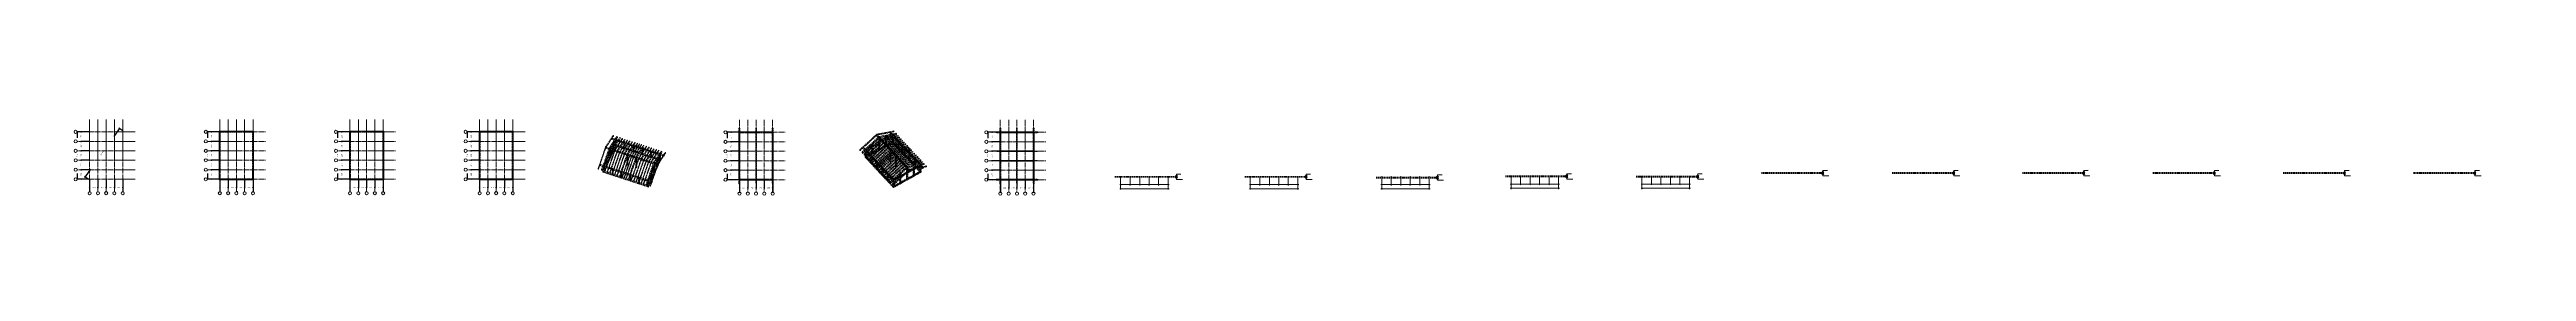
# Model space of a CAD drawing. Header units: millimetres. Extents: x 0 to 7980, y 0 to 297.
import ezdxf

# ---------------------------------------------------------------- set-up
doc = ezdxf.new("R2010")
doc.units = ezdxf.units.MM
for name, pattern in [('K5LT_AXLED', [19.5, 15, -1.5, 1.5, -1.5]), ('K5LT_BASIC', [0]), ('K5LT_DASHED', [6, 4, -2]), ('K5LT_THIN', [0])]:
    doc.linetypes.add(name, pattern=pattern)
doc.layers.add('Системный слой', color=7, linetype='Continuous')
doc.styles.add('KDIMTEXTSTYLE', font='GOST_AU.SHX', dxfattribs={"width": 0.96, "oblique": 15, "height": 5})
doc.styles.add('KTEXTSTYLE', font='GOST_AU.SHX', dxfattribs={"width": 0.96, "height": 5})
doc.dimstyles.new('KDIMSTYLE (0.01)', dxfattribs={"dimtxt": 5, "dimasz": 1, "dimexe": 2, "dimexo": 0, "dimgap": 1, "dimtad": 1, "dimlfac": 75, "dimtxsty": 'KDIMTEXTSTYLE', "dimsah": 1, "dimcen": 0, "dimdle": 1, "dimadec": 0, "dimazin": 0, "dimtfac": 0.667, "dimtmove": 0, "dimatfit": 3, "dimfxl": 0, "dimtvp": 1, "dimtolj": 1, "dimtzin": 0, "dimarcsym": 0})

# ---------------------------------------------------------------- blocks, each defined once
blk = doc.blocks.new('U1')
at = {"layer": 'Системный слой', "color": 30, "linetype": 'K5LT_AXLED', "lineweight": 18}
for p, q in [((109, 87.7), (89, 87.7)), ((129, 87.7), (109, 87.7)), ((129, 87.7), (235.9, 87.7)), ((235.9, 87.7), (275.9, 87.7))]:
    blk.add_line(p, q, dxfattribs=at)
at = {"layer": 'Системный слой', "color": 7, "linetype": 'K5LT_THIN', "lineweight": 18}
blk.add_arc((84, 87.7), 5, 0, 359.99999, dxfattribs=at)
blk = doc.blocks.new('U2')
at = {"layer": 'Системный слой', "color": 30, "linetype": 'K5LT_AXLED', "lineweight": 18}
for p, q in [((109, 118.7), (89, 118.7)), ((129, 118.7), (109, 118.7)), ((129, 118.7), (235.9, 118.7)), ((235.9, 118.7), (275.9, 118.7))]:
    blk.add_line(p, q, dxfattribs=at)
at = {"layer": 'Системный слой', "color": 7, "linetype": 'K5LT_THIN', "lineweight": 18}
blk.add_arc((84, 118.7), 5, 0, 359.99999, dxfattribs=at)
blk = doc.blocks.new('U3')
at = {"layer": 'Системный слой', "color": 30, "linetype": 'K5LT_AXLED', "lineweight": 18}
for p, q in [((109, 149.2), (89, 149.2)), ((129, 149.2), (109, 149.2)), ((129, 149.2), (235.9, 149.2)), ((235.9, 149.2), (275.9, 149.2))]:
    blk.add_line(p, q, dxfattribs=at)
at = {"layer": 'Системный слой', "color": 7, "linetype": 'K5LT_THIN', "lineweight": 18}
blk.add_arc((84, 149.2), 5, 0, 359.99999, dxfattribs=at)
blk = doc.blocks.new('U4')
at = {"layer": 'Системный слой', "color": 30, "linetype": 'K5LT_AXLED', "lineweight": 18}
for p, q in [((109, 179.7), (89, 179.7)), ((129, 179.7), (109, 179.7)), ((129, 179.7), (235.9, 179.7)), ((235.9, 179.7), (275.9, 179.7))]:
    blk.add_line(p, q, dxfattribs=at)
at = {"layer": 'Системный слой', "color": 7, "linetype": 'K5LT_THIN', "lineweight": 18}
blk.add_arc((84, 179.7), 5, 0, 359.99999, dxfattribs=at)
blk = doc.blocks.new('U5')
at = {"layer": 'Системный слой', "color": 30, "linetype": 'K5LT_AXLED', "lineweight": 18}
for p, q in [((109, 210.3), (89, 210.3)), ((129, 210.3), (109, 210.3)), ((129, 210.3), (235.9, 210.3)), ((235.9, 210.3), (275.9, 210.3))]:
    blk.add_line(p, q, dxfattribs=at)
at = {"layer": 'Системный слой', "color": 7, "linetype": 'K5LT_THIN', "lineweight": 18}
blk.add_arc((84, 210.3), 5, 0, 359.99999, dxfattribs=at)
blk = doc.blocks.new('U6')
at = {"layer": 'Системный слой', "color": 30, "linetype": 'K5LT_AXLED', "lineweight": 18}
for p, q in [((109, 241.2), (89, 241.2)), ((129, 241.2), (109, 241.2)), ((129, 241.2), (235.9, 241.2)), ((235.9, 241.2), (275.9, 241.2))]:
    blk.add_line(p, q, dxfattribs=at)
at = {"layer": 'Системный слой', "color": 7, "linetype": 'K5LT_THIN', "lineweight": 18}
blk.add_arc((84, 241.2), 5, 0, 359.99999, dxfattribs=at)
blk = doc.blocks.new('U7')
at = {"layer": 'Системный слой', "color": 30, "linetype": 'K5LT_AXLED', "lineweight": 18}
for p, q in [((129, 241.2), (129, 281.2)), ((129, 87.7), (129, 241.2)), ((129, 87.7), (129, 67.7)), ((129, 67.7), (129, 47.7))]:
    blk.add_line(p, q, dxfattribs=at)
at = {"layer": 'Системный слой', "color": 7, "linetype": 'K5LT_THIN', "lineweight": 18}
blk.add_arc((129, 42.7), 5, 0, 359.99999, dxfattribs=at)
blk = doc.blocks.new('U8')
at = {"layer": 'Системный слой', "color": 30, "linetype": 'K5LT_AXLED', "lineweight": 18}
for p, q in [((155.9, 241.2), (155.9, 281.2)), ((155.9, 87.7), (155.9, 241.2)), ((155.9, 87.7), (155.9, 67.7)), ((155.9, 67.7), (155.9, 47.7))]:
    blk.add_line(p, q, dxfattribs=at)
at = {"layer": 'Системный слой', "color": 7, "linetype": 'K5LT_THIN', "lineweight": 18}
blk.add_arc((155.9, 42.7), 5, 0, 359.99999, dxfattribs=at)
blk = doc.blocks.new('U9')
at = {"layer": 'Системный слой', "color": 30, "linetype": 'K5LT_AXLED', "lineweight": 18}
for p, q in [((182.4, 241.2), (182.4, 281.2)), ((182.4, 87.7), (182.4, 241.2)), ((182.4, 87.7), (182.4, 67.7)), ((182.4, 67.7), (182.4, 47.7))]:
    blk.add_line(p, q, dxfattribs=at)
at = {"layer": 'Системный слой', "color": 7, "linetype": 'K5LT_THIN', "lineweight": 18}
blk.add_arc((182.4, 42.7), 5, 0, 359.99999, dxfattribs=at)
blk = doc.blocks.new('U10')
at = {"layer": 'Системный слой', "color": 30, "linetype": 'K5LT_AXLED', "lineweight": 18}
for p, q in [((209, 241.2), (209, 281.2)), ((209, 87.7), (209, 241.2)), ((209, 87.7), (209, 67.7)), ((209, 67.7), (209, 47.7))]:
    blk.add_line(p, q, dxfattribs=at)
at = {"layer": 'Системный слой', "color": 7, "linetype": 'K5LT_THIN', "lineweight": 18}
blk.add_arc((209, 42.7), 5, 0, 359.99999, dxfattribs=at)
blk = doc.blocks.new('U11')
at = {"layer": 'Системный слой', "color": 30, "linetype": 'K5LT_AXLED', "lineweight": 18}
for p, q in [((235.9, 241.2), (235.9, 281.2)), ((235.9, 87.7), (235.9, 241.2)), ((235.9, 87.7), (235.9, 67.7)), ((235.9, 67.7), (235.9, 47.7))]:
    blk.add_line(p, q, dxfattribs=at)
at = {"layer": 'Системный слой', "color": 7, "linetype": 'K5LT_THIN', "lineweight": 18}
blk.add_arc((235.9, 42.7), 5, 0, 359.99999, dxfattribs=at)
blk = doc.blocks.new('U0')
at = {"layer": 'Системный слой'}
for name in ['U6', 'U7', 'U8', 'U9', 'U10', 'U11', 'U5', 'U4', 'U3', 'U2', 'U1']:
    blk.add_blockref(name, (0, 0), dxfattribs=at)
blk = doc.blocks.new('U14')
at = {"layer": 'Системный слой', "color": 30, "linetype": 'K5LT_AXLED', "lineweight": 18}
for p, q in [((528.6, 87.7), (508.6, 87.7)), ((548.6, 87.7), (528.6, 87.7)), ((548.6, 87.7), (655.5, 87.7)), ((655.5, 87.7), (695.5, 87.7))]:
    blk.add_line(p, q, dxfattribs=at)
at = {"layer": 'Системный слой', "color": 7, "linetype": 'K5LT_THIN', "lineweight": 18}
blk.add_arc((503.6, 87.7), 5, 0, 359.99999, dxfattribs=at)
blk = doc.blocks.new('U15')
at = {"layer": 'Системный слой', "color": 30, "linetype": 'K5LT_AXLED', "lineweight": 18}
for p, q in [((528.6, 118.7), (508.6, 118.7)), ((548.6, 118.7), (528.6, 118.7)), ((548.6, 118.7), (655.5, 118.7)), ((655.5, 118.7), (695.5, 118.7))]:
    blk.add_line(p, q, dxfattribs=at)
at = {"layer": 'Системный слой', "color": 7, "linetype": 'K5LT_THIN', "lineweight": 18}
blk.add_arc((503.6, 118.7), 5, 0, 359.99999, dxfattribs=at)
blk = doc.blocks.new('U16')
at = {"layer": 'Системный слой', "color": 30, "linetype": 'K5LT_AXLED', "lineweight": 18}
for p, q in [((528.6, 149.2), (508.6, 149.2)), ((548.6, 149.2), (528.6, 149.2)), ((548.6, 149.2), (655.5, 149.2)), ((655.5, 149.2), (695.5, 149.2))]:
    blk.add_line(p, q, dxfattribs=at)
at = {"layer": 'Системный слой', "color": 7, "linetype": 'K5LT_THIN', "lineweight": 18}
blk.add_arc((503.6, 149.2), 5, 0, 359.99999, dxfattribs=at)
blk = doc.blocks.new('U17')
at = {"layer": 'Системный слой', "color": 30, "linetype": 'K5LT_AXLED', "lineweight": 18}
for p, q in [((528.6, 179.7), (508.6, 179.7)), ((548.6, 179.7), (528.6, 179.7)), ((548.6, 179.7), (655.5, 179.7)), ((655.5, 179.7), (695.5, 179.7))]:
    blk.add_line(p, q, dxfattribs=at)
at = {"layer": 'Системный слой', "color": 7, "linetype": 'K5LT_THIN', "lineweight": 18}
blk.add_arc((503.6, 179.7), 5, 0, 359.99999, dxfattribs=at)
blk = doc.blocks.new('U18')
at = {"layer": 'Системный слой', "color": 30, "linetype": 'K5LT_AXLED', "lineweight": 18}
for p, q in [((528.6, 210.3), (508.6, 210.3)), ((548.6, 210.3), (528.6, 210.3)), ((548.6, 210.3), (655.5, 210.3)), ((655.5, 210.3), (695.5, 210.3))]:
    blk.add_line(p, q, dxfattribs=at)
at = {"layer": 'Системный слой', "color": 7, "linetype": 'K5LT_THIN', "lineweight": 18}
blk.add_arc((503.6, 210.3), 5, 0, 359.99999, dxfattribs=at)
blk = doc.blocks.new('U19')
at = {"layer": 'Системный слой', "color": 30, "linetype": 'K5LT_AXLED', "lineweight": 18}
for p, q in [((528.6, 241.2), (508.6, 241.2)), ((548.6, 241.2), (528.6, 241.2)), ((548.6, 241.2), (655.5, 241.2)), ((655.5, 241.2), (695.5, 241.2))]:
    blk.add_line(p, q, dxfattribs=at)
at = {"layer": 'Системный слой', "color": 7, "linetype": 'K5LT_THIN', "lineweight": 18}
blk.add_arc((503.6, 241.2), 5, 0, 359.99999, dxfattribs=at)
blk = doc.blocks.new('U20')
at = {"layer": 'Системный слой', "color": 30, "linetype": 'K5LT_AXLED', "lineweight": 18}
for p, q in [((548.6, 241.2), (548.6, 281.2)), ((548.6, 87.7), (548.6, 241.2)), ((548.6, 87.7), (548.6, 67.7)), ((548.6, 67.7), (548.6, 47.7))]:
    blk.add_line(p, q, dxfattribs=at)
at = {"layer": 'Системный слой', "color": 7, "linetype": 'K5LT_THIN', "lineweight": 18}
blk.add_arc((548.6, 42.7), 5, 0, 359.99999, dxfattribs=at)
blk = doc.blocks.new('U21')
at = {"layer": 'Системный слой', "color": 30, "linetype": 'K5LT_AXLED', "lineweight": 18}
for p, q in [((575.5, 241.2), (575.5, 281.2)), ((575.5, 87.7), (575.5, 241.2)), ((575.5, 87.7), (575.5, 67.7)), ((575.5, 67.7), (575.5, 47.7))]:
    blk.add_line(p, q, dxfattribs=at)
at = {"layer": 'Системный слой', "color": 7, "linetype": 'K5LT_THIN', "lineweight": 18}
blk.add_arc((575.5, 42.7), 5, 0, 359.99999, dxfattribs=at)
blk = doc.blocks.new('U22')
at = {"layer": 'Системный слой', "color": 30, "linetype": 'K5LT_AXLED', "lineweight": 18}
for p, q in [((602, 241.2), (602, 281.2)), ((602, 87.7), (602, 241.2)), ((602, 87.7), (602, 67.7)), ((602, 67.7), (602, 47.7))]:
    blk.add_line(p, q, dxfattribs=at)
at = {"layer": 'Системный слой', "color": 7, "linetype": 'K5LT_THIN', "lineweight": 18}
blk.add_arc((602, 42.7), 5, 0, 359.99999, dxfattribs=at)
blk = doc.blocks.new('U23')
at = {"layer": 'Системный слой', "color": 30, "linetype": 'K5LT_AXLED', "lineweight": 18}
for p, q in [((628.6, 241.2), (628.6, 281.2)), ((628.6, 87.7), (628.6, 241.2)), ((628.6, 87.7), (628.6, 67.7)), ((628.6, 67.7), (628.6, 47.7))]:
    blk.add_line(p, q, dxfattribs=at)
at = {"layer": 'Системный слой', "color": 7, "linetype": 'K5LT_THIN', "lineweight": 18}
blk.add_arc((628.6, 42.7), 5, 0, 359.99999, dxfattribs=at)
blk = doc.blocks.new('U24')
at = {"layer": 'Системный слой', "color": 30, "linetype": 'K5LT_AXLED', "lineweight": 18}
for p, q in [((655.5, 241.2), (655.5, 281.2)), ((655.5, 87.7), (655.5, 241.2)), ((655.5, 87.7), (655.5, 67.7)), ((655.5, 67.7), (655.5, 47.7))]:
    blk.add_line(p, q, dxfattribs=at)
at = {"layer": 'Системный слой', "color": 7, "linetype": 'K5LT_THIN', "lineweight": 18}
blk.add_arc((655.5, 42.7), 5, 0, 359.99999, dxfattribs=at)
blk = doc.blocks.new('U13')
at = {"layer": 'Системный слой'}
for name in ['U19', 'U20', 'U21', 'U22', 'U23', 'U24', 'U18', 'U17', 'U16', 'U15', 'U14']:
    blk.add_blockref(name, (0, 0), dxfattribs=at)
blk = doc.blocks.new('U25')
at = {"layer": 'Системный слой', "color": 7, "linetype": 'K5LT_DASHED', "lineweight": 18}
for p, q in [((550.2, 242.8), (547, 242.8)), ((547, 242.8), (547, 239.6)), ((657.1, 242.8), (547, 242.8)), ((550.2, 242.8), (547, 242.8)), ((547, 239.6), (547, 242.8)), ((547, 179.7), (547, 242.8)), ((550.2, 239.6), (547, 239.6)), ((547, 239.6), (574.3, 239.6)), ((550.2, 239.6), (547, 239.6)), ((547, 239.6), (547, 179.7)), ((547.8, 242.3), (547.8, 240.1)), ((547.8, 242.3), (548.8, 242.3)), ((548.8, 240.1), (547.8, 240.1)), ((548.8, 242.3), (548.8, 240.1)), ((550.2, 239.6), (550.2, 242.8)), ((653.9, 242.8), (550.2, 242.8)), ((550.2, 239.6), (550.2, 242.8)), ((550.2, 242.8), (550.2, 211.5)), ((574.3, 239.6), (550.2, 239.6)), ((550.2, 211.5), (550.2, 239.6)), ((574.3, 239.6), (574.3, 241.2)), ((576.7, 241.2), (574.3, 241.2)), ((576.7, 239.6), (576.7, 241.2)), ((627.4, 239.6), (576.7, 239.6)), ((601.5, 240.1), (601.5, 242.3)), ((601.5, 242.3), (602.6, 242.3)), ((602.6, 240.1), (601.5, 240.1)), ((602.6, 240.1), (602.6, 242.3)), ((627.4, 239.6), (627.4, 241.2)), ((629.8, 241.2), (627.4, 241.2)), ((629.8, 239.6), (629.8, 241.2)), ((629.8, 239.6), (657.1, 239.6)), ((653.9, 239.6), (629.8, 239.6)), ((653.9, 242.8), (653.9, 239.6)), ((653.9, 242.8), (657.1, 242.8)), ((653.9, 211.5), (653.9, 242.8)), ((653.9, 242.8), (657.1, 242.8)), ((653.9, 242.8), (653.9, 239.6)), ((653.9, 239.6), (657.1, 239.6)), ((653.9, 211.5), (653.9, 239.6)), ((653.9, 239.6), (657.1, 239.6)), ((655.2, 242.3), (656.3, 242.3)), ((655.2, 242.3), (655.2, 240.1)), ((656.3, 240.1), (655.2, 240.1)), ((656.3, 242.3), (656.3, 240.1)), ((657.1, 242.8), (657.1, 239.6)), ((657.1, 239.6), (657.1, 242.8)), ((657.1, 149.2), (657.1, 242.8)), ((657.1, 239.6), (657.1, 149.2)), ((548.6, 179.7), (547, 179.7)), ((547, 89.3), (547, 179.7)), ((547, 179.7), (547, 86.1)), ((548.6, 179.7), (547, 179.7)), ((550.2, 211.5), (548.6, 211.5)), ((548.6, 211.5), (548.6, 209.1)), ((550.2, 209.1), (548.6, 209.1)), ((550.2, 180.9), (548.6, 180.9)), ((548.6, 180.9), (548.6, 179.7)), ((548.6, 178.5), (548.6, 179.7)), ((548.6, 178.5), (550.2, 178.5)), ((550.2, 209.1), (550.2, 180.9)), ((550.2, 150.4), (550.2, 178.5)), ((655.5, 211.5), (653.9, 211.5)), ((655.5, 209.1), (653.9, 209.1)), ((653.9, 209.1), (653.9, 180.9)), ((655.5, 180.9), (653.9, 180.9)), ((655.5, 178.5), (653.9, 178.5)), ((653.9, 150.4), (653.9, 178.5)), ((655.5, 209.1), (655.5, 211.5)), ((655.5, 180.9), (655.5, 178.5)), ((550.2, 89.3), (547, 89.3)), ((547, 86.1), (547, 89.3)), ((574.3, 89.3), (547, 89.3)), ((550.2, 89.3), (547, 89.3)), ((547, 89.3), (547, 86.1)), ((550.2, 86.1), (547, 86.1)), ((547, 86.1), (657.1, 86.1)), ((549.6, 86.1), (547, 86.1)), ((550.2, 86.1), (547, 86.1)), ((547.8, 88.8), (548.8, 88.8)), ((547.8, 88.8), (547.8, 86.7)), ((548.8, 86.7), (547.8, 86.7)), ((548.6, 148), (548.6, 150.4)), ((548.6, 150.4), (550.2, 150.4)), ((548.6, 148), (550.2, 148)), ((548.6, 119.9), (550.2, 119.9)), ((548.6, 119.9), (548.6, 117.5)), ((548.6, 117.5), (550.2, 117.5)), ((548.8, 88.8), (548.8, 86.7)), ((549.6, 86.1), (549.6, 87.1)), ((549.6, 87.1), (550.2, 87.1)), ((549.6, 86.1), (550.2, 86.1)), ((550.2, 119.9), (550.2, 148)), ((550.2, 89.3), (550.2, 117.5)), ((550.2, 117.5), (550.2, 87.1)), ((550.2, 86.1), (550.2, 89.3)), ((550.2, 87.1), (550.2, 89.3)), ((550.2, 89.3), (574.3, 89.3)), ((550.2, 89.3), (550.2, 86.1)), ((550.2, 86.1), (550.2, 87.1)), ((574.8, 87.1), (550.2, 87.1)), ((550.2, 86.1), (550.2, 87.1)), ((550.2, 86.1), (574.8, 86.1)), ((574.3, 89.3), (574.3, 87.7)), ((574.3, 87.7), (576.7, 87.7)), ((574.8, 86.1), (574.8, 87.1)), ((574.8, 86.1), (576.2, 86.1)), ((601.4, 87.1), (576.2, 87.1)), ((576.2, 87.1), (576.2, 86.1)), ((601.4, 86.1), (576.2, 86.1)), ((576.7, 89.3), (627.4, 89.3)), ((576.7, 89.3), (576.7, 87.7)), ((601.4, 86.1), (601.4, 87.1)), ((602.7, 86.1), (601.4, 86.1)), ((601.5, 88.8), (601.5, 86.7)), ((601.5, 88.8), (602.6, 88.8)), ((602.6, 86.7), (601.5, 86.7)), ((602.6, 88.8), (602.6, 86.7)), ((627.9, 87.1), (602.7, 87.1)), ((602.7, 87.1), (602.7, 86.1)), ((627.9, 86.1), (602.7, 86.1)), ((627.4, 89.3), (627.4, 87.7)), ((627.4, 87.7), (629.8, 87.7)), ((627.9, 86.1), (627.9, 87.1)), ((627.9, 86.1), (629.2, 86.1)), ((629.2, 86.1), (629.2, 87.1)), ((653.9, 87.1), (629.2, 87.1)), ((629.2, 86.1), (653.9, 86.1)), ((629.8, 89.3), (653.9, 89.3)), ((629.8, 89.3), (629.8, 87.7)), ((657.1, 89.3), (629.8, 89.3)), ((655.5, 150.4), (653.9, 150.4)), ((653.9, 119.9), (653.9, 148)), ((653.9, 148), (655.5, 148)), ((653.9, 119.9), (655.5, 119.9)), ((653.9, 87.1), (653.9, 117.5)), ((653.9, 117.5), (655.5, 117.5)), ((653.9, 117.5), (653.9, 89.3)), ((653.9, 89.3), (653.9, 86.1)), ((653.9, 89.3), (657.1, 89.3)), ((653.9, 87.1), (653.9, 89.3)), ((653.9, 89.3), (657.1, 89.3)), ((653.9, 89.3), (653.9, 86.1)), ((653.9, 86.1), (653.9, 87.1)), ((654.4, 87.1), (653.9, 87.1)), ((653.9, 86.1), (653.9, 87.1)), ((653.9, 86.1), (657.1, 86.1)), ((654.4, 86.1), (653.9, 86.1)), ((653.9, 86.1), (657.1, 86.1)), ((654.4, 86.1), (654.4, 87.1)), ((654.4, 86.1), (657.1, 86.1)), ((655.2, 86.7), (655.2, 88.8)), ((655.2, 88.8), (656.3, 88.8)), ((656.3, 86.7), (655.2, 86.7)), ((655.5, 150.4), (655.5, 149.2)), ((655.5, 149.2), (657.1, 149.2)), ((655.5, 148), (655.5, 149.2)), ((655.5, 149.2), (657.1, 149.2)), ((655.5, 117.5), (655.5, 119.9)), ((656.3, 86.7), (656.3, 88.8)), ((657.1, 89.3), (657.1, 149.2)), ((657.1, 149.2), (657.1, 86.1)), ((657.1, 86.1), (657.1, 89.3)), ((657.1, 89.3), (657.1, 86.1))]:
    blk.add_line(p, q, dxfattribs=at)
blk = doc.blocks.new('U28')
at = {"layer": 'Системный слой', "color": 30, "linetype": 'K5LT_AXLED', "lineweight": 18}
for p, q in [((947.9, 87.7), (927.9, 87.7)), ((967.9, 87.7), (947.9, 87.7)), ((967.9, 87.7), (1074.9, 87.7)), ((1074.9, 87.7), (1114.9, 87.7))]:
    blk.add_line(p, q, dxfattribs=at)
at = {"layer": 'Системный слой', "color": 7, "linetype": 'K5LT_THIN', "lineweight": 18}
blk.add_arc((922.9, 87.7), 5, 0, 359.99999, dxfattribs=at)
blk = doc.blocks.new('U29')
at = {"layer": 'Системный слой', "color": 30, "linetype": 'K5LT_AXLED', "lineweight": 18}
for p, q in [((947.9, 118.7), (927.9, 118.7)), ((967.9, 118.7), (947.9, 118.7)), ((967.9, 118.7), (1074.9, 118.7)), ((1074.9, 118.7), (1114.9, 118.7))]:
    blk.add_line(p, q, dxfattribs=at)
at = {"layer": 'Системный слой', "color": 7, "linetype": 'K5LT_THIN', "lineweight": 18}
blk.add_arc((922.9, 118.7), 5, 0, 359.99999, dxfattribs=at)
blk = doc.blocks.new('U30')
at = {"layer": 'Системный слой', "color": 30, "linetype": 'K5LT_AXLED', "lineweight": 18}
for p, q in [((947.9, 149.2), (927.9, 149.2)), ((967.9, 149.2), (947.9, 149.2)), ((967.9, 149.2), (1074.9, 149.2)), ((1074.9, 149.2), (1114.9, 149.2))]:
    blk.add_line(p, q, dxfattribs=at)
at = {"layer": 'Системный слой', "color": 7, "linetype": 'K5LT_THIN', "lineweight": 18}
blk.add_arc((922.9, 149.2), 5, 0, 359.99999, dxfattribs=at)
blk = doc.blocks.new('U31')
at = {"layer": 'Системный слой', "color": 30, "linetype": 'K5LT_AXLED', "lineweight": 18}
for p, q in [((947.9, 179.7), (927.9, 179.7)), ((967.9, 179.7), (947.9, 179.7)), ((967.9, 179.7), (1074.9, 179.7)), ((1074.9, 179.7), (1114.9, 179.7))]:
    blk.add_line(p, q, dxfattribs=at)
at = {"layer": 'Системный слой', "color": 7, "linetype": 'K5LT_THIN', "lineweight": 18}
blk.add_arc((922.9, 179.7), 5, 0, 359.99999, dxfattribs=at)
blk = doc.blocks.new('U32')
at = {"layer": 'Системный слой', "color": 30, "linetype": 'K5LT_AXLED', "lineweight": 18}
for p, q in [((947.9, 210.3), (927.9, 210.3)), ((967.9, 210.3), (947.9, 210.3)), ((967.9, 210.3), (1074.9, 210.3)), ((1074.9, 210.3), (1114.9, 210.3))]:
    blk.add_line(p, q, dxfattribs=at)
at = {"layer": 'Системный слой', "color": 7, "linetype": 'K5LT_THIN', "lineweight": 18}
blk.add_arc((922.9, 210.3), 5, 0, 359.99999, dxfattribs=at)
blk = doc.blocks.new('U33')
at = {"layer": 'Системный слой', "color": 30, "linetype": 'K5LT_AXLED', "lineweight": 18}
for p, q in [((947.9, 241.2), (927.9, 241.2)), ((967.9, 241.2), (947.9, 241.2)), ((967.9, 241.2), (1074.9, 241.2)), ((1074.9, 241.2), (1114.9, 241.2))]:
    blk.add_line(p, q, dxfattribs=at)
at = {"layer": 'Системный слой', "color": 7, "linetype": 'K5LT_THIN', "lineweight": 18}
blk.add_arc((922.9, 241.2), 5, 0, 359.99999, dxfattribs=at)
blk = doc.blocks.new('U34')
at = {"layer": 'Системный слой', "color": 30, "linetype": 'K5LT_AXLED', "lineweight": 18}
for p, q in [((967.9, 241.2), (967.9, 281.2)), ((967.9, 87.7), (967.9, 241.2)), ((967.9, 87.7), (967.9, 67.7)), ((967.9, 67.7), (967.9, 47.7))]:
    blk.add_line(p, q, dxfattribs=at)
at = {"layer": 'Системный слой', "color": 7, "linetype": 'K5LT_THIN', "lineweight": 18}
blk.add_arc((967.9, 42.7), 5, 0, 359.99999, dxfattribs=at)
blk = doc.blocks.new('U35')
at = {"layer": 'Системный слой', "color": 30, "linetype": 'K5LT_AXLED', "lineweight": 18}
for p, q in [((994.9, 241.2), (994.9, 281.2)), ((994.9, 87.7), (994.9, 241.2)), ((994.9, 87.7), (994.9, 67.7)), ((994.9, 67.7), (994.9, 47.7))]:
    blk.add_line(p, q, dxfattribs=at)
at = {"layer": 'Системный слой', "color": 7, "linetype": 'K5LT_THIN', "lineweight": 18}
blk.add_arc((994.9, 42.7), 5, 0, 359.99999, dxfattribs=at)
blk = doc.blocks.new('U36')
at = {"layer": 'Системный слой', "color": 30, "linetype": 'K5LT_AXLED', "lineweight": 18}
for p, q in [((1021.4, 241.2), (1021.4, 281.2)), ((1021.4, 87.7), (1021.4, 241.2)), ((1021.4, 87.7), (1021.4, 67.7)), ((1021.4, 67.7), (1021.4, 47.7))]:
    blk.add_line(p, q, dxfattribs=at)
at = {"layer": 'Системный слой', "color": 7, "linetype": 'K5LT_THIN', "lineweight": 18}
blk.add_arc((1021.4, 42.7), 5, 0, 359.99999, dxfattribs=at)
blk = doc.blocks.new('U37')
at = {"layer": 'Системный слой', "color": 30, "linetype": 'K5LT_AXLED', "lineweight": 18}
for p, q in [((1047.9, 241.2), (1047.9, 281.2)), ((1047.9, 87.7), (1047.9, 241.2)), ((1047.9, 87.7), (1047.9, 67.7)), ((1047.9, 67.7), (1047.9, 47.7))]:
    blk.add_line(p, q, dxfattribs=at)
at = {"layer": 'Системный слой', "color": 7, "linetype": 'K5LT_THIN', "lineweight": 18}
blk.add_arc((1047.9, 42.7), 5, 0, 359.99999, dxfattribs=at)
blk = doc.blocks.new('U38')
at = {"layer": 'Системный слой', "color": 30, "linetype": 'K5LT_AXLED', "lineweight": 18}
for p, q in [((1074.9, 241.2), (1074.9, 281.2)), ((1074.9, 87.7), (1074.9, 241.2)), ((1074.9, 87.7), (1074.9, 67.7)), ((1074.9, 67.7), (1074.9, 47.7))]:
    blk.add_line(p, q, dxfattribs=at)
at = {"layer": 'Системный слой', "color": 7, "linetype": 'K5LT_THIN', "lineweight": 18}
blk.add_arc((1074.9, 42.7), 5, 0, 359.99999, dxfattribs=at)
blk = doc.blocks.new('U27')
at = {"layer": 'Системный слой'}
for name in ['U33', 'U34', 'U35', 'U36', 'U37', 'U38', 'U32', 'U31', 'U30', 'U29', 'U28']:
    blk.add_blockref(name, (0, 0), dxfattribs=at)
blk = doc.blocks.new('U39')
at = {"layer": 'Системный слой', "color": 7, "linetype": 'K5LT_DASHED', "lineweight": 18}
for p, q in [((969.5, 242.8), (966.3, 242.8)), ((966.3, 242.8), (966.3, 239.6)), ((1076.5, 242.8), (966.3, 242.8)), ((969.5, 242.8), (966.3, 242.8)), ((966.3, 239.6), (966.3, 242.8)), ((966.3, 179.7), (966.3, 242.8)), ((969.5, 239.6), (966.3, 239.6)), ((966.3, 239.6), (993.7, 239.6)), ((969.5, 239.6), (966.3, 239.6)), ((966.3, 239.6), (966.3, 179.7)), ((967.1, 242.3), (967.1, 240.1)), ((967.1, 242.3), (968.2, 242.3)), ((968.2, 240.1), (967.1, 240.1)), ((968.2, 242.3), (968.2, 240.1)), ((969.5, 239.6), (969.5, 242.8)), ((1073.3, 242.8), (969.5, 242.8)), ((969.5, 239.6), (969.5, 242.8)), ((969.5, 242.8), (969.5, 211.5)), ((993.7, 239.6), (969.5, 239.6)), ((969.5, 211.5), (969.5, 239.6)), ((993.7, 239.6), (993.7, 241.2)), ((996.1, 241.2), (993.7, 241.2)), ((996.1, 239.6), (996.1, 241.2)), ((1046.7, 239.6), (996.1, 239.6)), ((1020.9, 240.1), (1020.9, 242.3)), ((1020.9, 242.3), (1021.9, 242.3)), ((1021.9, 240.1), (1020.9, 240.1)), ((1021.9, 240.1), (1021.9, 242.3)), ((1046.7, 239.6), (1046.7, 241.2)), ((1049.1, 241.2), (1046.7, 241.2)), ((1049.1, 239.6), (1049.1, 241.2)), ((1049.1, 239.6), (1076.5, 239.6)), ((1073.3, 239.6), (1049.1, 239.6)), ((1073.3, 242.8), (1073.3, 239.6)), ((1073.3, 242.8), (1076.5, 242.8)), ((1073.3, 211.5), (1073.3, 242.8)), ((1073.3, 242.8), (1076.5, 242.8)), ((1073.3, 242.8), (1073.3, 239.6)), ((1073.3, 239.6), (1076.5, 239.6)), ((1073.3, 211.5), (1073.3, 239.6)), ((1073.3, 239.6), (1076.5, 239.6)), ((1074.6, 242.3), (1075.7, 242.3)), ((1074.6, 242.3), (1074.6, 240.1)), ((1075.7, 240.1), (1074.6, 240.1)), ((1075.7, 242.3), (1075.7, 240.1)), ((1076.5, 242.8), (1076.5, 239.6)), ((1076.5, 239.6), (1076.5, 242.8)), ((1076.5, 149.2), (1076.5, 242.8)), ((1076.5, 239.6), (1076.5, 149.2)), ((967.9, 179.7), (966.3, 179.7)), ((966.3, 89.3), (966.3, 179.7)), ((966.3, 179.7), (966.3, 86.1)), ((967.9, 179.7), (966.3, 179.7)), ((969.5, 211.5), (967.9, 211.5)), ((967.9, 211.5), (967.9, 209.1)), ((969.5, 209.1), (967.9, 209.1)), ((969.5, 180.9), (967.9, 180.9)), ((967.9, 180.9), (967.9, 179.7)), ((967.9, 178.5), (967.9, 179.7)), ((967.9, 178.5), (969.5, 178.5)), ((969.5, 209.1), (969.5, 180.9)), ((969.5, 150.4), (969.5, 178.5)), ((1074.9, 211.5), (1073.3, 211.5)), ((1074.9, 209.1), (1073.3, 209.1)), ((1073.3, 209.1), (1073.3, 180.9)), ((1074.9, 180.9), (1073.3, 180.9)), ((1074.9, 178.5), (1073.3, 178.5)), ((1073.3, 150.4), (1073.3, 178.5)), ((1074.9, 209.1), (1074.9, 211.5)), ((1074.9, 180.9), (1074.9, 178.5)), ((969.5, 89.3), (966.3, 89.3)), ((966.3, 86.1), (966.3, 89.3)), ((993.7, 89.3), (966.3, 89.3)), ((969.5, 89.3), (966.3, 89.3)), ((966.3, 89.3), (966.3, 86.1)), ((969.5, 86.1), (966.3, 86.1)), ((966.3, 86.1), (1076.5, 86.1)), ((969, 86.1), (966.3, 86.1)), ((969.5, 86.1), (966.3, 86.1)), ((967.1, 88.8), (968.2, 88.8)), ((967.1, 88.8), (967.1, 86.7)), ((968.2, 86.7), (967.1, 86.7)), ((967.9, 148), (967.9, 150.4)), ((967.9, 150.4), (969.5, 150.4)), ((967.9, 148), (969.5, 148)), ((967.9, 119.9), (969.5, 119.9)), ((967.9, 119.9), (967.9, 117.5)), ((967.9, 117.5), (969.5, 117.5)), ((968.2, 88.8), (968.2, 86.7)), ((969, 86.1), (969, 87.1)), ((969, 87.1), (969.5, 87.1)), ((969, 86.1), (969.5, 86.1)), ((969.5, 119.9), (969.5, 148)), ((969.5, 89.3), (969.5, 117.5)), ((969.5, 117.5), (969.5, 87.1)), ((969.5, 86.1), (969.5, 89.3)), ((969.5, 87.1), (969.5, 89.3)), ((969.5, 89.3), (993.7, 89.3)), ((969.5, 89.3), (969.5, 86.1)), ((969.5, 86.1), (969.5, 87.1)), ((994.2, 87.1), (969.5, 87.1)), ((969.5, 86.1), (969.5, 87.1)), ((969.5, 86.1), (994.2, 86.1)), ((993.7, 89.3), (993.7, 87.7)), ((993.7, 87.7), (996.1, 87.7)), ((994.2, 86.1), (994.2, 87.1)), ((994.2, 86.1), (995.5, 86.1)), ((1020.7, 87.1), (995.5, 87.1)), ((995.5, 87.1), (995.5, 86.1)), ((1020.7, 86.1), (995.5, 86.1)), ((996.1, 89.3), (1046.7, 89.3)), ((996.1, 89.3), (996.1, 87.7)), ((1020.7, 86.1), (1020.7, 87.1)), ((1022.1, 86.1), (1020.7, 86.1)), ((1020.9, 88.8), (1020.9, 86.7)), ((1020.9, 88.8), (1021.9, 88.8)), ((1021.9, 86.7), (1020.9, 86.7)), ((1021.9, 88.8), (1021.9, 86.7)), ((1047.3, 87.1), (1022.1, 87.1)), ((1022.1, 87.1), (1022.1, 86.1)), ((1047.3, 86.1), (1022.1, 86.1)), ((1046.7, 89.3), (1046.7, 87.7)), ((1046.7, 87.7), (1049.1, 87.7)), ((1047.3, 86.1), (1047.3, 87.1)), ((1047.3, 86.1), (1048.6, 86.1)), ((1048.6, 86.1), (1048.6, 87.1)), ((1073.3, 87.1), (1048.6, 87.1)), ((1048.6, 86.1), (1073.3, 86.1)), ((1049.1, 89.3), (1073.3, 89.3)), ((1049.1, 89.3), (1049.1, 87.7)), ((1076.5, 89.3), (1049.1, 89.3)), ((1074.9, 150.4), (1073.3, 150.4)), ((1073.3, 119.9), (1073.3, 148)), ((1073.3, 148), (1074.9, 148)), ((1073.3, 119.9), (1074.9, 119.9)), ((1073.3, 87.1), (1073.3, 117.5)), ((1073.3, 117.5), (1074.9, 117.5)), ((1073.3, 117.5), (1073.3, 89.3)), ((1073.3, 89.3), (1073.3, 86.1)), ((1073.3, 89.3), (1076.5, 89.3)), ((1073.3, 87.1), (1073.3, 89.3)), ((1073.3, 89.3), (1076.5, 89.3)), ((1073.3, 89.3), (1073.3, 86.1)), ((1073.3, 86.1), (1073.3, 87.1)), ((1073.8, 87.1), (1073.3, 87.1)), ((1073.3, 86.1), (1073.3, 87.1)), ((1073.3, 86.1), (1076.5, 86.1)), ((1073.8, 86.1), (1073.3, 86.1)), ((1073.3, 86.1), (1076.5, 86.1)), ((1073.8, 86.1), (1073.8, 87.1)), ((1073.8, 86.1), (1076.5, 86.1)), ((1074.6, 86.7), (1074.6, 88.8)), ((1074.6, 88.8), (1075.7, 88.8)), ((1075.7, 86.7), (1074.6, 86.7)), ((1074.9, 150.4), (1074.9, 149.2)), ((1074.9, 149.2), (1076.5, 149.2)), ((1074.9, 148), (1074.9, 149.2)), ((1074.9, 149.2), (1076.5, 149.2)), ((1074.9, 117.5), (1074.9, 119.9)), ((1075.7, 86.7), (1075.7, 88.8)), ((1076.5, 89.3), (1076.5, 149.2)), ((1076.5, 149.2), (1076.5, 86.1)), ((1076.5, 86.1), (1076.5, 89.3)), ((1076.5, 89.3), (1076.5, 86.1))]:
    blk.add_line(p, q, dxfattribs=at)
blk = doc.blocks.new('U40')
at = {"layer": 'Системный слой', "color": 7, "linetype": 'K5LT_DASHED', "lineweight": 18}
for p, q in [((966.3, 242.8), (969.5, 242.8)), ((966.3, 242.8), (966.3, 239.6)), ((967.9, 241.2), (966.3, 241.2)), ((966.3, 241.2), (966.3, 239.6)), ((966.3, 241.2), (969.5, 241.2)), ((966.3, 239.6), (967.9, 239.6)), ((966.3, 239.6), (969.5, 239.6)), ((967.1, 240.1), (967.1, 242.3)), ((968.2, 242.3), (967.1, 242.3)), ((967.1, 240.1), (968.2, 240.1)), ((969.5, 241.2), (967.9, 241.2)), ((967.9, 241.2), (967.9, 239.6)), ((968.2, 240.1), (968.2, 242.3)), ((968.9, 241.2), (968.9, 242.8)), ((969.5, 242.8), (968.9, 242.8)), ((969.5, 241.2), (968.9, 241.2)), ((969.5, 241.2), (969.5, 242.8)), ((969.5, 242.8), (969.5, 239.6)), ((969.5, 241.2), (969.5, 239.6)), ((996.1, 242.8), (993.7, 242.8)), ((993.7, 242.8), (993.7, 241.2)), ((996.1, 241.2), (993.7, 241.2)), ((993.7, 241.2), (993.7, 239.6)), ((993.7, 239.6), (996.1, 239.6)), ((996.1, 242.8), (996.1, 241.2)), ((996.1, 241.2), (996.1, 239.6)), ((1022.6, 242.8), (1020.2, 242.8)), ((1020.2, 242.8), (1020.2, 239.6)), ((1020.2, 242.8), (1020.2, 241.2)), ((1022.6, 241.2), (1020.2, 241.2)), ((1022.6, 239.6), (1020.2, 239.6)), ((1020.9, 242.3), (1020.9, 240.1)), ((1020.9, 242.3), (1021.9, 242.3)), ((1020.9, 240.1), (1021.9, 240.1)), ((1021.9, 242.3), (1021.9, 240.1)), ((1022.6, 242.8), (1022.6, 239.6)), ((1022.6, 242.8), (1022.6, 241.2)), ((1049.1, 242.8), (1046.7, 242.8)), ((1046.7, 242.8), (1046.7, 241.2)), ((1046.7, 241.2), (1049.1, 241.2)), ((1046.7, 241.2), (1046.7, 239.6)), ((1046.7, 239.6), (1049.1, 239.6)), ((1049.1, 242.8), (1049.1, 241.2)), ((1049.1, 241.2), (1049.1, 239.6)), ((1073.3, 242.8), (1073.9, 242.8)), ((1073.3, 242.8), (1073.3, 241.2)), ((1073.3, 242.8), (1073.3, 239.6)), ((1073.3, 242.8), (1076.5, 242.8)), ((1073.9, 241.2), (1073.3, 241.2)), ((1073.3, 241.2), (1074.9, 241.2)), ((1073.3, 241.2), (1076.5, 241.2)), ((1073.3, 241.2), (1073.3, 239.6)), ((1076.5, 239.6), (1073.3, 239.6)), ((1073.9, 242.8), (1073.9, 241.2)), ((1074.6, 242.3), (1074.6, 240.1)), ((1074.6, 242.3), (1075.7, 242.3)), ((1074.6, 240.1), (1075.7, 240.1)), ((1074.9, 239.6), (1074.9, 241.2)), ((1074.9, 241.2), (1076.5, 241.2)), ((1076.5, 239.6), (1074.9, 239.6)), ((1075.7, 240.1), (1075.7, 242.3)), ((1076.5, 242.8), (1076.5, 239.6)), ((1076.5, 239.6), (1076.5, 241.2)), ((967.9, 211.5), (966.3, 211.5)), ((966.3, 211.5), (966.3, 209.1)), ((967.9, 209.1), (966.3, 209.1)), ((967.9, 180.9), (966.3, 180.9)), ((966.3, 180.9), (966.3, 178.5)), ((967.9, 178.5), (966.3, 178.5)), ((967.9, 209.1), (967.9, 211.5)), ((967.9, 211.5), (969.5, 211.5)), ((967.9, 209.1), (969.5, 209.1)), ((967.9, 178.5), (967.9, 180.9)), ((967.9, 180.9), (969.5, 180.9)), ((967.9, 178.5), (969.5, 178.5)), ((969.5, 209.1), (969.5, 211.5)), ((969.5, 178.5), (969.5, 180.9)), ((1022.6, 180.9), (1020.2, 180.9)), ((1020.2, 180.9), (1020.2, 178.5)), ((1022.6, 178.5), (1020.2, 178.5)), ((1020.9, 179.1), (1020.9, 180.4)), ((1020.9, 180.4), (1021.9, 180.4)), ((1020.9, 179.1), (1021.9, 179.1)), ((1021.9, 179.1), (1021.9, 180.4)), ((1022.6, 180.9), (1022.6, 178.5)), ((1074.9, 211.5), (1073.3, 211.5)), ((1073.3, 209.1), (1073.3, 211.5)), ((1074.9, 209.1), (1073.3, 209.1)), ((1074.9, 180.9), (1073.3, 180.9)), ((1073.3, 178.5), (1073.3, 180.9)), ((1074.9, 178.5), (1073.3, 178.5)), ((1074.9, 211.5), (1074.9, 209.1)), ((1074.9, 211.5), (1076.5, 211.5)), ((1074.9, 209.1), (1076.5, 209.1)), ((1074.9, 180.9), (1074.9, 178.5)), ((1074.9, 180.9), (1076.5, 180.9)), ((1074.9, 178.5), (1076.5, 178.5)), ((1076.5, 209.1), (1076.5, 211.5)), ((1076.5, 178.5), (1076.5, 180.9)), ((967.9, 150.4), (966.3, 150.4)), ((966.3, 150.4), (966.3, 148)), ((967.9, 148), (966.3, 148)), ((967.9, 119.9), (966.3, 119.9)), ((966.3, 119.9), (966.3, 117.5)), ((967.9, 117.5), (966.3, 117.5)), ((966.3, 87.7), (966.3, 89.3)), ((966.3, 86.1), (966.3, 89.3)), ((969.5, 89.3), (966.3, 89.3)), ((966.3, 89.3), (967.9, 89.3)), ((969.5, 87.7), (966.3, 87.7)), ((966.3, 87.7), (967.9, 87.7)), ((969.5, 86.1), (966.3, 86.1)), ((967.1, 86.7), (967.1, 88.8)), ((968.2, 88.8), (967.1, 88.8)), ((967.1, 86.7), (968.2, 86.7)), ((967.9, 148), (967.9, 150.4)), ((967.9, 150.4), (969.5, 150.4)), ((967.9, 148), (969.5, 148)), ((967.9, 117.5), (967.9, 119.9)), ((967.9, 119.9), (969.5, 119.9)), ((967.9, 117.5), (969.5, 117.5)), ((967.9, 87.7), (967.9, 89.3)), ((967.9, 87.7), (969.5, 87.7)), ((968.2, 86.7), (968.2, 88.8)), ((969.5, 87.7), (968.9, 87.7)), ((968.9, 87.7), (968.9, 86.1)), ((969.5, 86.1), (968.9, 86.1)), ((969.5, 87.1), (969, 87.1)), ((969, 86.6), (969, 87.1)), ((969.5, 86.6), (969, 86.6)), ((969.5, 148), (969.5, 150.4)), ((969.5, 117.5), (969.5, 119.9)), ((969.5, 87.7), (969.5, 89.3)), ((969.5, 87.1), (969.5, 89.3)), ((969.5, 87.7), (969.5, 87.1)), ((969.5, 86.1), (969.5, 86.6)), ((993.7, 87.7), (993.7, 89.3)), ((993.7, 89.3), (996.1, 89.3)), ((993.7, 87.1), (993.7, 87.7)), ((996.1, 87.7), (993.7, 87.7)), ((994.2, 87.1), (993.7, 87.1)), ((994.2, 86.6), (993.7, 86.6)), ((993.7, 86.6), (993.7, 86.1)), ((993.7, 86.1), (996.1, 86.1)), ((994.2, 86.6), (994.2, 87.1)), ((995.5, 86.6), (995.5, 87.1)), ((995.5, 87.1), (996.1, 87.1)), ((995.5, 86.6), (996.1, 86.6)), ((996.1, 87.7), (996.1, 89.3)), ((996.1, 87.1), (996.1, 87.7)), ((996.1, 86.6), (996.1, 86.1)), ((1022.6, 150.4), (1020.2, 150.4)), ((1020.2, 150.4), (1020.2, 148)), ((1022.6, 148), (1020.2, 148)), ((1020.2, 87.1), (1020.2, 89.3)), ((1020.2, 89.3), (1022.6, 89.3)), ((1020.2, 87.1), (1020.2, 87.7)), ((1020.2, 87.7), (1022.6, 87.7)), ((1020.7, 87.1), (1020.2, 87.1)), ((1020.7, 86.6), (1020.2, 86.6)), ((1020.2, 86.6), (1020.2, 86.1)), ((1020.2, 86.1), (1022.6, 86.1)), ((1020.7, 86.6), (1020.7, 87.1)), ((1020.9, 148.5), (1020.9, 149.9)), ((1020.9, 149.9), (1021.9, 149.9)), ((1020.9, 148.5), (1021.9, 148.5)), ((1020.9, 88.8), (1021.9, 88.8)), ((1020.9, 88.8), (1020.9, 86.7)), ((1020.9, 86.7), (1021.9, 86.7)), ((1021.9, 148.5), (1021.9, 149.9)), ((1021.9, 86.7), (1021.9, 88.8)), ((1022.1, 86.6), (1022.1, 87.1)), ((1022.1, 87.1), (1022.6, 87.1)), ((1022.1, 86.6), (1022.6, 86.6)), ((1022.6, 150.4), (1022.6, 148)), ((1022.6, 87.1), (1022.6, 89.3)), ((1022.6, 87.1), (1022.6, 87.7)), ((1022.6, 86.6), (1022.6, 86.1)), ((1046.7, 87.7), (1046.7, 89.3)), ((1046.7, 89.3), (1049.1, 89.3)), ((1046.7, 87.1), (1046.7, 87.7)), ((1046.7, 87.7), (1049.1, 87.7)), ((1047.3, 87.1), (1046.7, 87.1)), ((1047.3, 86.6), (1046.7, 86.6)), ((1046.7, 86.1), (1046.7, 86.6)), ((1046.7, 86.1), (1049.1, 86.1)), ((1047.3, 86.6), (1047.3, 87.1)), ((1048.6, 86.6), (1048.6, 87.1)), ((1049.1, 87.1), (1048.6, 87.1)), ((1049.1, 86.6), (1048.6, 86.6)), ((1049.1, 87.7), (1049.1, 89.3)), ((1049.1, 87.7), (1049.1, 87.1)), ((1049.1, 86.1), (1049.1, 86.6)), ((1074.9, 150.4), (1073.3, 150.4)), ((1073.3, 148), (1073.3, 150.4)), ((1074.9, 148), (1073.3, 148)), ((1074.9, 119.9), (1073.3, 119.9)), ((1073.3, 117.5), (1073.3, 119.9)), ((1074.9, 117.5), (1073.3, 117.5)), ((1073.3, 87.1), (1073.3, 89.3)), ((1073.3, 87.7), (1073.3, 89.3)), ((1073.3, 89.3), (1076.5, 89.3)), ((1073.3, 87.1), (1073.3, 87.7)), ((1073.3, 87.7), (1074.9, 87.7)), ((1073.3, 87.7), (1073.9, 87.7)), ((1073.3, 87.7), (1076.5, 87.7)), ((1073.3, 87.1), (1073.8, 87.1)), ((1073.3, 86.1), (1073.3, 86.6)), ((1073.3, 86.6), (1073.8, 86.6)), ((1076.5, 86.1), (1073.3, 86.1)), ((1073.3, 86.1), (1073.9, 86.1)), ((1073.8, 87.1), (1073.8, 86.6)), ((1073.9, 86.1), (1073.9, 87.7)), ((1075.7, 88.8), (1074.6, 88.8)), ((1074.6, 88.8), (1074.6, 86.7)), ((1074.6, 86.7), (1075.7, 86.7)), ((1074.9, 150.4), (1074.9, 148)), ((1074.9, 150.4), (1076.5, 150.4)), ((1074.9, 148), (1076.5, 148)), ((1074.9, 119.9), (1074.9, 117.5)), ((1074.9, 119.9), (1076.5, 119.9)), ((1074.9, 117.5), (1076.5, 117.5)), ((1076.5, 89.3), (1074.9, 89.3)), ((1074.9, 87.7), (1074.9, 89.3)), ((1076.5, 87.7), (1074.9, 87.7)), ((1075.7, 88.8), (1075.7, 86.7)), ((1076.5, 148), (1076.5, 150.4)), ((1076.5, 117.5), (1076.5, 119.9)), ((1076.5, 86.1), (1076.5, 89.3)), ((1076.5, 89.3), (1076.5, 87.7))]:
    blk.add_line(p, q, dxfattribs=at)
blk = doc.blocks.new('U43')
at = {"layer": 'Системный слой', "color": 30, "linetype": 'K5LT_AXLED', "lineweight": 18}
for p, q in [((1365.5, 87.7), (1345.5, 87.7)), ((1385.5, 87.7), (1365.5, 87.7)), ((1385.5, 87.7), (1492.4, 87.7)), ((1492.4, 87.7), (1532.4, 87.7))]:
    blk.add_line(p, q, dxfattribs=at)
at = {"layer": 'Системный слой', "color": 7, "linetype": 'K5LT_THIN', "lineweight": 18}
blk.add_arc((1340.5, 87.7), 5, 0, 359.99999, dxfattribs=at)
blk = doc.blocks.new('U44')
at = {"layer": 'Системный слой', "color": 30, "linetype": 'K5LT_AXLED', "lineweight": 18}
for p, q in [((1365.5, 118.7), (1345.5, 118.7)), ((1385.5, 118.7), (1365.5, 118.7)), ((1385.5, 118.7), (1492.4, 118.7)), ((1492.4, 118.7), (1532.4, 118.7))]:
    blk.add_line(p, q, dxfattribs=at)
at = {"layer": 'Системный слой', "color": 7, "linetype": 'K5LT_THIN', "lineweight": 18}
blk.add_arc((1340.5, 118.7), 5, 0, 359.99999, dxfattribs=at)
blk = doc.blocks.new('U45')
at = {"layer": 'Системный слой', "color": 30, "linetype": 'K5LT_AXLED', "lineweight": 18}
for p, q in [((1365.5, 149.2), (1345.5, 149.2)), ((1385.5, 149.2), (1365.5, 149.2)), ((1385.5, 149.2), (1492.4, 149.2)), ((1492.4, 149.2), (1532.4, 149.2))]:
    blk.add_line(p, q, dxfattribs=at)
at = {"layer": 'Системный слой', "color": 7, "linetype": 'K5LT_THIN', "lineweight": 18}
blk.add_arc((1340.5, 149.2), 5, 0, 359.99999, dxfattribs=at)
blk = doc.blocks.new('U46')
at = {"layer": 'Системный слой', "color": 30, "linetype": 'K5LT_AXLED', "lineweight": 18}
for p, q in [((1365.5, 179.7), (1345.5, 179.7)), ((1385.5, 179.7), (1365.5, 179.7)), ((1385.5, 179.7), (1492.4, 179.7)), ((1492.4, 179.7), (1532.4, 179.7))]:
    blk.add_line(p, q, dxfattribs=at)
at = {"layer": 'Системный слой', "color": 7, "linetype": 'K5LT_THIN', "lineweight": 18}
blk.add_arc((1340.5, 179.7), 5, 0, 359.99999, dxfattribs=at)
blk = doc.blocks.new('U47')
at = {"layer": 'Системный слой', "color": 30, "linetype": 'K5LT_AXLED', "lineweight": 18}
for p, q in [((1365.5, 210.3), (1345.5, 210.3)), ((1385.5, 210.3), (1365.5, 210.3)), ((1385.5, 210.3), (1492.4, 210.3)), ((1492.4, 210.3), (1532.4, 210.3))]:
    blk.add_line(p, q, dxfattribs=at)
at = {"layer": 'Системный слой', "color": 7, "linetype": 'K5LT_THIN', "lineweight": 18}
blk.add_arc((1340.5, 210.3), 5, 0, 359.99999, dxfattribs=at)
blk = doc.blocks.new('U48')
at = {"layer": 'Системный слой', "color": 30, "linetype": 'K5LT_AXLED', "lineweight": 18}
for p, q in [((1365.5, 241.2), (1345.5, 241.2)), ((1385.5, 241.2), (1365.5, 241.2)), ((1385.5, 241.2), (1492.4, 241.2)), ((1492.4, 241.2), (1532.4, 241.2))]:
    blk.add_line(p, q, dxfattribs=at)
at = {"layer": 'Системный слой', "color": 7, "linetype": 'K5LT_THIN', "lineweight": 18}
blk.add_arc((1340.5, 241.2), 5, 0, 359.99999, dxfattribs=at)
blk = doc.blocks.new('U49')
at = {"layer": 'Системный слой', "color": 30, "linetype": 'K5LT_AXLED', "lineweight": 18}
for p, q in [((1385.5, 241.2), (1385.5, 281.2)), ((1385.5, 87.7), (1385.5, 241.2)), ((1385.5, 87.7), (1385.5, 67.7)), ((1385.5, 67.7), (1385.5, 47.7))]:
    blk.add_line(p, q, dxfattribs=at)
at = {"layer": 'Системный слой', "color": 7, "linetype": 'K5LT_THIN', "lineweight": 18}
blk.add_arc((1385.5, 42.7), 5, 0, 359.99999, dxfattribs=at)
blk = doc.blocks.new('U50')
at = {"layer": 'Системный слой', "color": 30, "linetype": 'K5LT_AXLED', "lineweight": 18}
for p, q in [((1412.4, 241.2), (1412.4, 281.2)), ((1412.4, 87.7), (1412.4, 241.2)), ((1412.4, 87.7), (1412.4, 67.7)), ((1412.4, 67.7), (1412.4, 47.7))]:
    blk.add_line(p, q, dxfattribs=at)
at = {"layer": 'Системный слой', "color": 7, "linetype": 'K5LT_THIN', "lineweight": 18}
blk.add_arc((1412.4, 42.7), 5, 0, 359.99999, dxfattribs=at)
blk = doc.blocks.new('U51')
at = {"layer": 'Системный слой', "color": 30, "linetype": 'K5LT_AXLED', "lineweight": 18}
for p, q in [((1439, 241.2), (1439, 281.2)), ((1439, 87.7), (1439, 241.2)), ((1439, 87.7), (1439, 67.7)), ((1439, 67.7), (1439, 47.7))]:
    blk.add_line(p, q, dxfattribs=at)
at = {"layer": 'Системный слой', "color": 7, "linetype": 'K5LT_THIN', "lineweight": 18}
blk.add_arc((1439, 42.7), 5, 0, 359.99999, dxfattribs=at)
blk = doc.blocks.new('U52')
at = {"layer": 'Системный слой', "color": 30, "linetype": 'K5LT_AXLED', "lineweight": 18}
for p, q in [((1465.5, 241.2), (1465.5, 281.2)), ((1465.5, 87.7), (1465.5, 241.2)), ((1465.5, 87.7), (1465.5, 67.7)), ((1465.5, 67.7), (1465.5, 47.7))]:
    blk.add_line(p, q, dxfattribs=at)
at = {"layer": 'Системный слой', "color": 7, "linetype": 'K5LT_THIN', "lineweight": 18}
blk.add_arc((1465.5, 42.7), 5, 0, 359.99999, dxfattribs=at)
blk = doc.blocks.new('U53')
at = {"layer": 'Системный слой', "color": 30, "linetype": 'K5LT_AXLED', "lineweight": 18}
for p, q in [((1492.4, 241.2), (1492.4, 281.2)), ((1492.4, 87.7), (1492.4, 241.2)), ((1492.4, 87.7), (1492.4, 67.7)), ((1492.4, 67.7), (1492.4, 47.7))]:
    blk.add_line(p, q, dxfattribs=at)
at = {"layer": 'Системный слой', "color": 7, "linetype": 'K5LT_THIN', "lineweight": 18}
blk.add_arc((1492.4, 42.7), 5, 0, 359.99999, dxfattribs=at)
blk = doc.blocks.new('U42')
at = {"layer": 'Системный слой'}
for name in ['U48', 'U49', 'U50', 'U51', 'U52', 'U53', 'U47', 'U46', 'U45', 'U44', 'U43']:
    blk.add_blockref(name, (0, 0), dxfattribs=at)
blk = doc.blocks.new('U54')
at = {"layer": 'Системный слой', "color": 7, "linetype": 'K5LT_DASHED', "lineweight": 18}
for p, q in [((1387.1, 242.8), (1383.9, 242.8)), ((1383.9, 242.8), (1383.9, 239.6)), ((1494, 242.8), (1383.9, 242.8)), ((1387.1, 242.8), (1383.9, 242.8)), ((1383.9, 239.6), (1383.9, 242.8)), ((1383.9, 179.7), (1383.9, 242.8)), ((1387.1, 239.6), (1383.9, 239.6)), ((1383.9, 239.6), (1411.2, 239.6)), ((1387.1, 239.6), (1383.9, 239.6)), ((1383.9, 239.6), (1383.9, 179.7)), ((1384.7, 242.3), (1384.7, 240.1)), ((1384.7, 242.3), (1385.8, 242.3)), ((1385.8, 240.1), (1384.7, 240.1)), ((1385.8, 242.3), (1385.8, 240.1)), ((1387.1, 239.6), (1387.1, 242.8)), ((1490.8, 242.8), (1387.1, 242.8)), ((1387.1, 239.6), (1387.1, 242.8)), ((1387.1, 242.8), (1387.1, 211.5)), ((1411.2, 239.6), (1387.1, 239.6)), ((1387.1, 211.5), (1387.1, 239.6)), ((1411.2, 239.6), (1411.2, 241.2)), ((1413.6, 241.2), (1411.2, 241.2)), ((1413.6, 239.6), (1413.6, 241.2)), ((1464.3, 239.6), (1413.6, 239.6)), ((1438.4, 240.1), (1438.4, 242.3)), ((1438.4, 242.3), (1439.5, 242.3)), ((1439.5, 240.1), (1438.4, 240.1)), ((1439.5, 240.1), (1439.5, 242.3)), ((1464.3, 239.6), (1464.3, 241.2)), ((1466.7, 241.2), (1464.3, 241.2)), ((1466.7, 239.6), (1466.7, 241.2)), ((1466.7, 239.6), (1494, 239.6)), ((1490.8, 239.6), (1466.7, 239.6)), ((1490.8, 242.8), (1490.8, 239.6)), ((1490.8, 242.8), (1494, 242.8)), ((1490.8, 211.5), (1490.8, 242.8)), ((1490.8, 242.8), (1494, 242.8)), ((1490.8, 242.8), (1490.8, 239.6)), ((1490.8, 239.6), (1494, 239.6)), ((1490.8, 211.5), (1490.8, 239.6)), ((1490.8, 239.6), (1494, 239.6)), ((1492.2, 242.3), (1493.2, 242.3)), ((1492.2, 242.3), (1492.2, 240.1)), ((1493.2, 240.1), (1492.2, 240.1)), ((1493.2, 242.3), (1493.2, 240.1)), ((1494, 242.8), (1494, 239.6)), ((1494, 239.6), (1494, 242.8)), ((1494, 149.2), (1494, 242.8)), ((1494, 239.6), (1494, 149.2)), ((1385.5, 179.7), (1383.9, 179.7)), ((1383.9, 89.3), (1383.9, 179.7)), ((1383.9, 179.7), (1383.9, 86.1)), ((1385.5, 179.7), (1383.9, 179.7)), ((1387.1, 211.5), (1385.5, 211.5)), ((1385.5, 211.5), (1385.5, 209.1)), ((1387.1, 209.1), (1385.5, 209.1)), ((1387.1, 180.9), (1385.5, 180.9)), ((1385.5, 180.9), (1385.5, 179.7)), ((1385.5, 178.5), (1385.5, 179.7)), ((1385.5, 178.5), (1387.1, 178.5)), ((1387.1, 209.1), (1387.1, 180.9)), ((1387.1, 150.4), (1387.1, 178.5)), ((1492.4, 211.5), (1490.8, 211.5)), ((1492.4, 209.1), (1490.8, 209.1)), ((1490.8, 209.1), (1490.8, 180.9)), ((1492.4, 180.9), (1490.8, 180.9)), ((1492.4, 178.5), (1490.8, 178.5)), ((1490.8, 150.4), (1490.8, 178.5)), ((1492.4, 209.1), (1492.4, 211.5)), ((1492.4, 180.9), (1492.4, 178.5)), ((1387.1, 89.3), (1383.9, 89.3)), ((1383.9, 86.1), (1383.9, 89.3)), ((1411.2, 89.3), (1383.9, 89.3)), ((1387.1, 89.3), (1383.9, 89.3)), ((1383.9, 89.3), (1383.9, 86.1)), ((1387.1, 86.1), (1383.9, 86.1)), ((1383.9, 86.1), (1494, 86.1)), ((1386.6, 86.1), (1383.9, 86.1)), ((1387.1, 86.1), (1383.9, 86.1)), ((1384.7, 88.8), (1385.8, 88.8)), ((1384.7, 88.8), (1384.7, 86.7)), ((1385.8, 86.7), (1384.7, 86.7)), ((1385.5, 148), (1385.5, 150.4)), ((1385.5, 150.4), (1387.1, 150.4)), ((1385.5, 148), (1387.1, 148)), ((1385.5, 119.9), (1387.1, 119.9)), ((1385.5, 119.9), (1385.5, 117.5)), ((1385.5, 117.5), (1387.1, 117.5)), ((1385.8, 88.8), (1385.8, 86.7)), ((1386.6, 86.1), (1386.6, 87.1)), ((1386.6, 87.1), (1387.1, 87.1)), ((1386.6, 86.1), (1387.1, 86.1)), ((1387.1, 119.9), (1387.1, 148)), ((1387.1, 89.3), (1387.1, 117.5)), ((1387.1, 117.5), (1387.1, 87.1)), ((1387.1, 86.1), (1387.1, 89.3)), ((1387.1, 87.1), (1387.1, 89.3)), ((1387.1, 89.3), (1411.2, 89.3)), ((1387.1, 89.3), (1387.1, 86.1)), ((1387.1, 86.1), (1387.1, 87.1)), ((1411.8, 87.1), (1387.1, 87.1)), ((1387.1, 86.1), (1387.1, 87.1)), ((1387.1, 86.1), (1411.8, 86.1)), ((1411.2, 89.3), (1411.2, 87.7)), ((1411.2, 87.7), (1413.6, 87.7)), ((1411.8, 86.1), (1411.8, 87.1)), ((1411.8, 86.1), (1413.1, 86.1)), ((1438.3, 87.1), (1413.1, 87.1)), ((1413.1, 87.1), (1413.1, 86.1)), ((1438.3, 86.1), (1413.1, 86.1)), ((1413.6, 89.3), (1464.3, 89.3)), ((1413.6, 89.3), (1413.6, 87.7)), ((1438.3, 86.1), (1438.3, 87.1)), ((1439.6, 86.1), (1438.3, 86.1)), ((1438.4, 88.8), (1438.4, 86.7)), ((1438.4, 88.8), (1439.5, 88.8)), ((1439.5, 86.7), (1438.4, 86.7)), ((1439.5, 88.8), (1439.5, 86.7)), ((1464.8, 87.1), (1439.6, 87.1)), ((1439.6, 87.1), (1439.6, 86.1)), ((1464.8, 86.1), (1439.6, 86.1)), ((1464.3, 89.3), (1464.3, 87.7)), ((1464.3, 87.7), (1466.7, 87.7)), ((1464.8, 86.1), (1464.8, 87.1)), ((1464.8, 86.1), (1466.2, 86.1)), ((1466.2, 86.1), (1466.2, 87.1)), ((1490.8, 87.1), (1466.2, 87.1)), ((1466.2, 86.1), (1490.8, 86.1)), ((1466.7, 89.3), (1490.8, 89.3)), ((1466.7, 89.3), (1466.7, 87.7)), ((1494, 89.3), (1466.7, 89.3)), ((1492.4, 150.4), (1490.8, 150.4)), ((1490.8, 119.9), (1490.8, 148)), ((1490.8, 148), (1492.4, 148)), ((1490.8, 119.9), (1492.4, 119.9)), ((1490.8, 87.1), (1490.8, 117.5)), ((1490.8, 117.5), (1492.4, 117.5)), ((1490.8, 117.5), (1490.8, 89.3)), ((1490.8, 89.3), (1490.8, 86.1)), ((1490.8, 89.3), (1494, 89.3)), ((1490.8, 87.1), (1490.8, 89.3)), ((1490.8, 89.3), (1494, 89.3)), ((1490.8, 89.3), (1490.8, 86.1)), ((1490.8, 86.1), (1490.8, 87.1)), ((1491.4, 87.1), (1490.8, 87.1)), ((1490.8, 86.1), (1490.8, 87.1)), ((1490.8, 86.1), (1494, 86.1)), ((1491.4, 86.1), (1490.8, 86.1)), ((1490.8, 86.1), (1494, 86.1)), ((1491.4, 86.1), (1491.4, 87.1)), ((1491.4, 86.1), (1494, 86.1)), ((1492.2, 86.7), (1492.2, 88.8)), ((1492.2, 88.8), (1493.2, 88.8)), ((1493.2, 86.7), (1492.2, 86.7)), ((1492.4, 150.4), (1492.4, 149.2)), ((1492.4, 149.2), (1494, 149.2)), ((1492.4, 148), (1492.4, 149.2)), ((1492.4, 149.2), (1494, 149.2)), ((1492.4, 117.5), (1492.4, 119.9)), ((1493.2, 86.7), (1493.2, 88.8)), ((1494, 89.3), (1494, 149.2)), ((1494, 149.2), (1494, 86.1)), ((1494, 86.1), (1494, 89.3)), ((1494, 89.3), (1494, 86.1))]:
    blk.add_line(p, q, dxfattribs=at)
blk = doc.blocks.new('U55')
at = {"layer": 'Системный слой', "color": 7, "linetype": 'K5LT_DASHED', "lineweight": 18}
for p, q in [((1383.9, 242.8), (1387.1, 242.8)), ((1383.9, 242.8), (1383.9, 239.6)), ((1385.5, 241.2), (1383.9, 241.2)), ((1383.9, 241.2), (1383.9, 239.6)), ((1383.9, 241.2), (1387.1, 241.2)), ((1383.9, 239.6), (1385.5, 239.6)), ((1383.9, 239.6), (1387.1, 239.6)), ((1384.7, 240.1), (1384.7, 242.3)), ((1385.8, 242.3), (1384.7, 242.3)), ((1384.7, 240.1), (1385.8, 240.1)), ((1387.1, 241.2), (1385.5, 241.2)), ((1385.5, 241.2), (1385.5, 239.6)), ((1385.8, 240.1), (1385.8, 242.3)), ((1386.4, 241.2), (1386.4, 242.8)), ((1387.1, 242.8), (1386.4, 242.8)), ((1387.1, 241.2), (1386.4, 241.2)), ((1387.1, 241.2), (1387.1, 242.8)), ((1387.1, 242.8), (1387.1, 239.6)), ((1387.1, 241.2), (1387.1, 239.6)), ((1413.6, 242.8), (1411.2, 242.8)), ((1411.2, 242.8), (1411.2, 241.2)), ((1413.6, 241.2), (1411.2, 241.2)), ((1411.2, 241.2), (1411.2, 239.6)), ((1411.2, 239.6), (1413.6, 239.6)), ((1413.6, 242.8), (1413.6, 241.2)), ((1413.6, 241.2), (1413.6, 239.6)), ((1440.2, 242.8), (1437.8, 242.8)), ((1437.8, 242.8), (1437.8, 239.6)), ((1437.8, 242.8), (1437.8, 241.2)), ((1440.2, 241.2), (1437.8, 241.2)), ((1440.2, 239.6), (1437.8, 239.6)), ((1438.4, 242.3), (1438.4, 240.1)), ((1438.4, 242.3), (1439.5, 242.3)), ((1438.4, 240.1), (1439.5, 240.1)), ((1439.5, 242.3), (1439.5, 240.1)), ((1440.2, 242.8), (1440.2, 239.6)), ((1440.2, 242.8), (1440.2, 241.2)), ((1466.7, 242.8), (1464.3, 242.8)), ((1464.3, 242.8), (1464.3, 241.2)), ((1464.3, 241.2), (1466.7, 241.2)), ((1464.3, 241.2), (1464.3, 239.6)), ((1464.3, 239.6), (1466.7, 239.6)), ((1466.7, 242.8), (1466.7, 241.2)), ((1466.7, 241.2), (1466.7, 239.6)), ((1490.8, 242.8), (1491.5, 242.8)), ((1490.8, 242.8), (1490.8, 241.2)), ((1490.8, 242.8), (1490.8, 239.6)), ((1490.8, 242.8), (1494, 242.8)), ((1491.5, 241.2), (1490.8, 241.2)), ((1490.8, 241.2), (1492.4, 241.2)), ((1490.8, 241.2), (1494, 241.2)), ((1490.8, 241.2), (1490.8, 239.6)), ((1494, 239.6), (1490.8, 239.6)), ((1491.5, 242.8), (1491.5, 241.2)), ((1492.2, 242.3), (1492.2, 240.1)), ((1492.2, 242.3), (1493.2, 242.3)), ((1492.2, 240.1), (1493.2, 240.1)), ((1492.4, 239.6), (1492.4, 241.2)), ((1492.4, 241.2), (1494, 241.2)), ((1494, 239.6), (1492.4, 239.6)), ((1493.2, 240.1), (1493.2, 242.3)), ((1494, 242.8), (1494, 239.6)), ((1494, 239.6), (1494, 241.2)), ((1385.5, 211.5), (1383.9, 211.5)), ((1383.9, 211.5), (1383.9, 209.1)), ((1385.5, 209.1), (1383.9, 209.1)), ((1385.5, 180.9), (1383.9, 180.9)), ((1383.9, 180.9), (1383.9, 178.5)), ((1385.5, 178.5), (1383.9, 178.5)), ((1385.5, 209.1), (1385.5, 211.5)), ((1385.5, 211.5), (1387.1, 211.5)), ((1385.5, 209.1), (1387.1, 209.1)), ((1385.5, 178.5), (1385.5, 180.9)), ((1385.5, 180.9), (1387.1, 180.9)), ((1385.5, 178.5), (1387.1, 178.5)), ((1387.1, 209.1), (1387.1, 211.5)), ((1387.1, 178.5), (1387.1, 180.9)), ((1440.2, 180.9), (1437.8, 180.9)), ((1437.8, 180.9), (1437.8, 178.5)), ((1440.2, 178.5), (1437.8, 178.5)), ((1438.4, 179.1), (1438.4, 180.4)), ((1438.4, 180.4), (1439.5, 180.4)), ((1438.4, 179.1), (1439.5, 179.1)), ((1439.5, 179.1), (1439.5, 180.4)), ((1440.2, 180.9), (1440.2, 178.5)), ((1492.4, 211.5), (1490.8, 211.5)), ((1490.8, 209.1), (1490.8, 211.5)), ((1492.4, 209.1), (1490.8, 209.1)), ((1492.4, 180.9), (1490.8, 180.9)), ((1490.8, 178.5), (1490.8, 180.9)), ((1492.4, 178.5), (1490.8, 178.5)), ((1492.4, 211.5), (1492.4, 209.1)), ((1492.4, 211.5), (1494, 211.5)), ((1492.4, 209.1), (1494, 209.1)), ((1492.4, 180.9), (1492.4, 178.5)), ((1492.4, 180.9), (1494, 180.9)), ((1492.4, 178.5), (1494, 178.5)), ((1494, 209.1), (1494, 211.5)), ((1494, 178.5), (1494, 180.9)), ((1385.5, 150.4), (1383.9, 150.4)), ((1383.9, 150.4), (1383.9, 148)), ((1385.5, 148), (1383.9, 148)), ((1385.5, 119.9), (1383.9, 119.9)), ((1383.9, 119.9), (1383.9, 117.5)), ((1385.5, 117.5), (1383.9, 117.5)), ((1383.9, 87.7), (1383.9, 89.3)), ((1383.9, 86.1), (1383.9, 89.3)), ((1387.1, 89.3), (1383.9, 89.3)), ((1383.9, 89.3), (1385.5, 89.3)), ((1387.1, 87.7), (1383.9, 87.7)), ((1383.9, 87.7), (1385.5, 87.7)), ((1387.1, 86.1), (1383.9, 86.1)), ((1384.7, 86.7), (1384.7, 88.8)), ((1385.8, 88.8), (1384.7, 88.8)), ((1384.7, 86.7), (1385.8, 86.7)), ((1385.5, 148), (1385.5, 150.4)), ((1385.5, 150.4), (1387.1, 150.4)), ((1385.5, 148), (1387.1, 148)), ((1385.5, 117.5), (1385.5, 119.9)), ((1385.5, 119.9), (1387.1, 119.9)), ((1385.5, 117.5), (1387.1, 117.5)), ((1385.5, 87.7), (1385.5, 89.3)), ((1385.5, 87.7), (1387.1, 87.7)), ((1385.8, 86.7), (1385.8, 88.8)), ((1387.1, 87.7), (1386.4, 87.7)), ((1386.4, 87.7), (1386.4, 86.1)), ((1387.1, 86.1), (1386.4, 86.1)), ((1387.1, 87.1), (1386.6, 87.1)), ((1386.6, 86.6), (1386.6, 87.1)), ((1387.1, 86.6), (1386.6, 86.6)), ((1387.1, 148), (1387.1, 150.4)), ((1387.1, 117.5), (1387.1, 119.9)), ((1387.1, 87.7), (1387.1, 89.3)), ((1387.1, 87.1), (1387.1, 89.3)), ((1387.1, 87.7), (1387.1, 87.1)), ((1387.1, 86.1), (1387.1, 86.6)), ((1411.2, 87.7), (1411.2, 89.3)), ((1411.2, 89.3), (1413.6, 89.3)), ((1411.2, 87.1), (1411.2, 87.7)), ((1413.6, 87.7), (1411.2, 87.7)), ((1411.8, 87.1), (1411.2, 87.1)), ((1411.8, 86.6), (1411.2, 86.6)), ((1411.2, 86.6), (1411.2, 86.1)), ((1411.2, 86.1), (1413.6, 86.1)), ((1411.8, 86.6), (1411.8, 87.1)), ((1413.1, 86.6), (1413.1, 87.1)), ((1413.1, 87.1), (1413.6, 87.1)), ((1413.1, 86.6), (1413.6, 86.6)), ((1413.6, 87.7), (1413.6, 89.3)), ((1413.6, 87.1), (1413.6, 87.7)), ((1413.6, 86.6), (1413.6, 86.1)), ((1440.2, 150.4), (1437.8, 150.4)), ((1437.8, 150.4), (1437.8, 148)), ((1440.2, 148), (1437.8, 148)), ((1437.8, 87.1), (1437.8, 89.3)), ((1437.8, 89.3), (1440.2, 89.3)), ((1437.8, 87.1), (1437.8, 87.7)), ((1437.8, 87.7), (1440.2, 87.7)), ((1438.3, 87.1), (1437.8, 87.1)), ((1438.3, 86.6), (1437.8, 86.6)), ((1437.8, 86.6), (1437.8, 86.1)), ((1437.8, 86.1), (1440.2, 86.1)), ((1438.3, 86.6), (1438.3, 87.1)), ((1438.4, 148.5), (1438.4, 149.9)), ((1438.4, 149.9), (1439.5, 149.9)), ((1438.4, 148.5), (1439.5, 148.5)), ((1438.4, 88.8), (1439.5, 88.8)), ((1438.4, 88.8), (1438.4, 86.7)), ((1438.4, 86.7), (1439.5, 86.7)), ((1439.5, 148.5), (1439.5, 149.9)), ((1439.5, 86.7), (1439.5, 88.8)), ((1439.6, 86.6), (1439.6, 87.1)), ((1439.6, 87.1), (1440.2, 87.1)), ((1439.6, 86.6), (1440.2, 86.6)), ((1440.2, 150.4), (1440.2, 148)), ((1440.2, 87.1), (1440.2, 89.3)), ((1440.2, 87.1), (1440.2, 87.7)), ((1440.2, 86.6), (1440.2, 86.1)), ((1464.3, 87.7), (1464.3, 89.3)), ((1464.3, 89.3), (1466.7, 89.3)), ((1464.3, 87.1), (1464.3, 87.7)), ((1464.3, 87.7), (1466.7, 87.7)), ((1464.8, 87.1), (1464.3, 87.1)), ((1464.8, 86.6), (1464.3, 86.6)), ((1464.3, 86.1), (1464.3, 86.6)), ((1464.3, 86.1), (1466.7, 86.1)), ((1464.8, 86.6), (1464.8, 87.1)), ((1466.2, 86.6), (1466.2, 87.1)), ((1466.7, 87.1), (1466.2, 87.1)), ((1466.7, 86.6), (1466.2, 86.6)), ((1466.7, 87.7), (1466.7, 89.3)), ((1466.7, 87.7), (1466.7, 87.1)), ((1466.7, 86.1), (1466.7, 86.6)), ((1492.4, 150.4), (1490.8, 150.4)), ((1490.8, 148), (1490.8, 150.4)), ((1492.4, 148), (1490.8, 148)), ((1492.4, 119.9), (1490.8, 119.9)), ((1490.8, 117.5), (1490.8, 119.9)), ((1492.4, 117.5), (1490.8, 117.5)), ((1490.8, 87.1), (1490.8, 89.3)), ((1490.8, 87.7), (1490.8, 89.3)), ((1490.8, 89.3), (1494, 89.3)), ((1490.8, 87.1), (1490.8, 87.7)), ((1490.8, 87.7), (1492.4, 87.7)), ((1490.8, 87.7), (1491.5, 87.7)), ((1490.8, 87.7), (1494, 87.7)), ((1490.8, 87.1), (1491.4, 87.1)), ((1490.8, 86.1), (1490.8, 86.6)), ((1490.8, 86.6), (1491.4, 86.6)), ((1494, 86.1), (1490.8, 86.1)), ((1490.8, 86.1), (1491.5, 86.1)), ((1491.4, 87.1), (1491.4, 86.6)), ((1491.5, 86.1), (1491.5, 87.7)), ((1493.2, 88.8), (1492.2, 88.8)), ((1492.2, 88.8), (1492.2, 86.7)), ((1492.2, 86.7), (1493.2, 86.7)), ((1492.4, 150.4), (1492.4, 148)), ((1492.4, 150.4), (1494, 150.4)), ((1492.4, 148), (1494, 148)), ((1492.4, 119.9), (1492.4, 117.5)), ((1492.4, 119.9), (1494, 119.9)), ((1492.4, 117.5), (1494, 117.5)), ((1494, 89.3), (1492.4, 89.3)), ((1492.4, 87.7), (1492.4, 89.3)), ((1494, 87.7), (1492.4, 87.7)), ((1493.2, 88.8), (1493.2, 86.7)), ((1494, 148), (1494, 150.4)), ((1494, 117.5), (1494, 119.9)), ((1494, 86.1), (1494, 89.3)), ((1494, 89.3), (1494, 87.7))]:
    blk.add_line(p, q, dxfattribs=at)
blk = doc.blocks.new('U56')
at = {"layer": 'Системный слой', "color": 7, "linetype": 'K5LT_DASHED', "lineweight": 18}
for p, q in [((1385.5, 241.2), (1385.5, 242.8)), ((1385.5, 242.8), (1492.4, 242.8)), ((1385.5, 241.2), (1387.1, 241.2)), ((1387.1, 239.6), (1387.1, 241.2)), ((1411.2, 239.6), (1387.1, 239.6)), ((1411.2, 239.6), (1411.2, 241.2)), ((1411.2, 241.2), (1413.6, 241.2)), ((1413.6, 239.6), (1413.6, 241.2)), ((1437.8, 239.6), (1413.6, 239.6)), ((1437.8, 239.6), (1437.8, 241.2)), ((1437.8, 241.2), (1440.2, 241.2)), ((1440.2, 239.6), (1440.2, 241.2)), ((1464.3, 239.6), (1440.2, 239.6)), ((1464.3, 239.6), (1464.3, 241.2)), ((1464.3, 241.2), (1466.7, 241.2)), ((1466.7, 239.6), (1466.7, 241.2)), ((1466.7, 239.6), (1490.8, 239.6)), ((1490.8, 239.6), (1490.8, 241.2)), ((1492.4, 241.2), (1490.8, 241.2)), ((1492.4, 241.2), (1492.4, 242.8)), ((1385.5, 87.7), (1387.1, 87.7)), ((1385.5, 87.7), (1385.5, 86.1)), ((1386.6, 86.1), (1385.5, 86.1)), ((1385.5, 86.1), (1492.4, 86.1)), ((1411.8, 87.1), (1386.6, 87.1)), ((1386.6, 87.1), (1386.6, 86.1)), ((1386.6, 86.6), (1386.6, 87.1)), ((1411.8, 86.6), (1386.6, 86.6)), ((1411.8, 86.1), (1386.6, 86.1)), ((1411.2, 89.3), (1387.1, 89.3)), ((1387.1, 89.3), (1387.1, 87.7)), ((1411.2, 89.3), (1411.2, 87.7)), ((1411.2, 87.7), (1413.6, 87.7)), ((1411.8, 86.1), (1411.8, 87.1)), ((1411.8, 87.1), (1411.8, 86.6)), ((1413.1, 86.1), (1411.8, 86.1)), ((1413.1, 86.1), (1413.1, 87.1)), ((1413.1, 87.1), (1438.3, 87.1)), ((1413.1, 87.1), (1413.1, 86.6)), ((1413.1, 86.6), (1438.3, 86.6)), ((1413.1, 86.1), (1438.3, 86.1)), ((1437.8, 89.3), (1413.6, 89.3)), ((1413.6, 89.3), (1413.6, 87.7)), ((1437.8, 89.3), (1437.8, 87.7)), ((1437.8, 87.7), (1440.2, 87.7)), ((1438.3, 87.1), (1438.3, 86.1)), ((1438.3, 86.6), (1438.3, 87.1)), ((1438.3, 86.1), (1439.6, 86.1)), ((1464.8, 87.1), (1439.6, 87.1)), ((1439.6, 87.1), (1439.6, 86.1)), ((1439.6, 86.6), (1439.6, 87.1)), ((1464.8, 86.6), (1439.6, 86.6)), ((1464.8, 86.1), (1439.6, 86.1)), ((1440.2, 89.3), (1464.3, 89.3)), ((1440.2, 89.3), (1440.2, 87.7)), ((1464.3, 89.3), (1464.3, 87.7)), ((1464.3, 87.7), (1466.7, 87.7)), ((1464.8, 86.1), (1464.8, 87.1)), ((1464.8, 87.1), (1464.8, 86.6)), ((1466.2, 86.1), (1464.8, 86.1)), ((1491.4, 87.1), (1466.2, 87.1)), ((1466.2, 86.1), (1466.2, 87.1)), ((1466.2, 87.1), (1466.2, 86.6)), ((1491.4, 86.6), (1466.2, 86.6)), ((1491.4, 86.1), (1466.2, 86.1)), ((1466.7, 89.3), (1490.8, 89.3)), ((1466.7, 89.3), (1466.7, 87.7)), ((1490.8, 89.3), (1490.8, 87.7)), ((1492.4, 87.7), (1490.8, 87.7)), ((1491.4, 87.1), (1491.4, 86.1)), ((1491.4, 86.6), (1491.4, 87.1)), ((1491.4, 86.1), (1492.4, 86.1)), ((1492.4, 87.7), (1492.4, 86.1))]:
    blk.add_line(p, q, dxfattribs=at)
blk = doc.blocks.new('U60')
at = {"layer": 'Системный слой', "color": 30, "linetype": 'K5LT_AXLED', "lineweight": 18}
for p, q in [((2202.8, 86.4), (2182.8, 86.4)), ((2222.8, 86.4), (2202.8, 86.4)), ((2222.8, 86.4), (2329.7, 86.4)), ((2329.7, 86.4), (2369.7, 86.4))]:
    blk.add_line(p, q, dxfattribs=at)
at = {"layer": 'Системный слой', "color": 7, "linetype": 'K5LT_THIN', "lineweight": 18}
blk.add_arc((2177.8, 86.4), 5, 0, 359.99999, dxfattribs=at)
blk = doc.blocks.new('U61')
at = {"layer": 'Системный слой', "color": 30, "linetype": 'K5LT_AXLED', "lineweight": 18}
for p, q in [((2202.8, 117.3), (2182.8, 117.3)), ((2222.8, 117.3), (2202.8, 117.3)), ((2222.8, 117.3), (2329.7, 117.3)), ((2329.7, 117.3), (2369.7, 117.3))]:
    blk.add_line(p, q, dxfattribs=at)
at = {"layer": 'Системный слой', "color": 7, "linetype": 'K5LT_THIN', "lineweight": 18}
blk.add_arc((2177.8, 117.3), 5, 0, 359.99999, dxfattribs=at)
blk = doc.blocks.new('U62')
at = {"layer": 'Системный слой', "color": 30, "linetype": 'K5LT_AXLED', "lineweight": 18}
for p, q in [((2202.8, 147.8), (2182.8, 147.8)), ((2222.8, 147.8), (2202.8, 147.8)), ((2222.8, 147.8), (2329.7, 147.8)), ((2329.7, 147.8), (2369.7, 147.8))]:
    blk.add_line(p, q, dxfattribs=at)
at = {"layer": 'Системный слой', "color": 7, "linetype": 'K5LT_THIN', "lineweight": 18}
blk.add_arc((2177.8, 147.8), 5, 0, 359.99999, dxfattribs=at)
blk = doc.blocks.new('U63')
at = {"layer": 'Системный слой', "color": 30, "linetype": 'K5LT_AXLED', "lineweight": 18}
for p, q in [((2202.8, 178.4), (2182.8, 178.4)), ((2222.8, 178.4), (2202.8, 178.4)), ((2222.8, 178.4), (2329.7, 178.4)), ((2329.7, 178.4), (2369.7, 178.4))]:
    blk.add_line(p, q, dxfattribs=at)
at = {"layer": 'Системный слой', "color": 7, "linetype": 'K5LT_THIN', "lineweight": 18}
blk.add_arc((2177.8, 178.4), 5, 0, 359.99999, dxfattribs=at)
blk = doc.blocks.new('U64')
at = {"layer": 'Системный слой', "color": 30, "linetype": 'K5LT_AXLED', "lineweight": 18}
for p, q in [((2202.8, 208.9), (2182.8, 208.9)), ((2222.8, 208.9), (2202.8, 208.9)), ((2222.8, 208.9), (2329.7, 208.9)), ((2329.7, 208.9), (2369.7, 208.9))]:
    blk.add_line(p, q, dxfattribs=at)
at = {"layer": 'Системный слой', "color": 7, "linetype": 'K5LT_THIN', "lineweight": 18}
blk.add_arc((2177.8, 208.9), 5, 0, 359.99999, dxfattribs=at)
blk = doc.blocks.new('U65')
at = {"layer": 'Системный слой', "color": 30, "linetype": 'K5LT_AXLED', "lineweight": 18}
for p, q in [((2202.8, 239.8), (2182.8, 239.8)), ((2222.8, 239.8), (2202.8, 239.8)), ((2222.8, 239.8), (2329.7, 239.8)), ((2329.7, 239.8), (2369.7, 239.8))]:
    blk.add_line(p, q, dxfattribs=at)
at = {"layer": 'Системный слой', "color": 7, "linetype": 'K5LT_THIN', "lineweight": 18}
blk.add_arc((2177.8, 239.8), 5, 0, 359.99999, dxfattribs=at)
blk = doc.blocks.new('U66')
at = {"layer": 'Системный слой', "color": 30, "linetype": 'K5LT_AXLED', "lineweight": 18}
for p, q in [((2222.8, 239.8), (2222.8, 279.8)), ((2222.8, 86.4), (2222.8, 239.8)), ((2222.8, 86.4), (2222.8, 66.4)), ((2222.8, 66.4), (2222.8, 46.4))]:
    blk.add_line(p, q, dxfattribs=at)
at = {"layer": 'Системный слой', "color": 7, "linetype": 'K5LT_THIN', "lineweight": 18}
blk.add_arc((2222.8, 41.4), 5, 0, 359.99999, dxfattribs=at)
blk = doc.blocks.new('U67')
at = {"layer": 'Системный слой', "color": 30, "linetype": 'K5LT_AXLED', "lineweight": 18}
for p, q in [((2249.7, 239.8), (2249.7, 279.8)), ((2249.7, 86.4), (2249.7, 239.8)), ((2249.7, 86.4), (2249.7, 66.4)), ((2249.7, 66.4), (2249.7, 46.4))]:
    blk.add_line(p, q, dxfattribs=at)
at = {"layer": 'Системный слой', "color": 7, "linetype": 'K5LT_THIN', "lineweight": 18}
blk.add_arc((2249.7, 41.4), 5, 0, 359.99999, dxfattribs=at)
blk = doc.blocks.new('U68')
at = {"layer": 'Системный слой', "color": 30, "linetype": 'K5LT_AXLED', "lineweight": 18}
for p, q in [((2276.3, 239.8), (2276.3, 279.8)), ((2276.3, 86.4), (2276.3, 239.8)), ((2276.3, 86.4), (2276.3, 66.4)), ((2276.3, 66.4), (2276.3, 46.4))]:
    blk.add_line(p, q, dxfattribs=at)
at = {"layer": 'Системный слой', "color": 7, "linetype": 'K5LT_THIN', "lineweight": 18}
blk.add_arc((2276.3, 41.4), 5, 0, 359.99999, dxfattribs=at)
blk = doc.blocks.new('U69')
at = {"layer": 'Системный слой', "color": 30, "linetype": 'K5LT_AXLED', "lineweight": 18}
for p, q in [((2302.8, 239.8), (2302.8, 279.8)), ((2302.8, 86.4), (2302.8, 239.8)), ((2302.8, 86.4), (2302.8, 66.4)), ((2302.8, 66.4), (2302.8, 46.4))]:
    blk.add_line(p, q, dxfattribs=at)
at = {"layer": 'Системный слой', "color": 7, "linetype": 'K5LT_THIN', "lineweight": 18}
blk.add_arc((2302.8, 41.4), 5, 0, 359.99999, dxfattribs=at)
blk = doc.blocks.new('U70')
at = {"layer": 'Системный слой', "color": 30, "linetype": 'K5LT_AXLED', "lineweight": 18}
for p, q in [((2329.7, 239.8), (2329.7, 279.8)), ((2329.7, 86.4), (2329.7, 239.8)), ((2329.7, 86.4), (2329.7, 66.4)), ((2329.7, 66.4), (2329.7, 46.4))]:
    blk.add_line(p, q, dxfattribs=at)
at = {"layer": 'Системный слой', "color": 7, "linetype": 'K5LT_THIN', "lineweight": 18}
blk.add_arc((2329.7, 41.4), 5, 0, 359.99999, dxfattribs=at)
blk = doc.blocks.new('U59')
at = {"layer": 'Системный слой'}
for name in ['U65', 'U66', 'U67', 'U68', 'U69', 'U70', 'U64', 'U63', 'U62', 'U61', 'U60']:
    blk.add_blockref(name, (0, 0), dxfattribs=at)
blk = doc.blocks.new('U71')
at = {"layer": 'Системный слой', "color": 7, "linetype": 'K5LT_DASHED', "lineweight": 18}
for p, q in [((2224.4, 241.4), (2221.2, 241.4)), ((2221.2, 241.4), (2221.2, 238.2)), ((2331.3, 241.4), (2221.2, 241.4)), ((2224.4, 241.4), (2221.2, 241.4)), ((2221.2, 238.2), (2221.2, 241.4)), ((2221.2, 178.4), (2221.2, 241.4)), ((2222, 240.9), (2222, 238.8)), ((2222, 240.9), (2223.1, 240.9)), ((2223.1, 240.9), (2223.1, 238.8)), ((2224.4, 238.2), (2224.4, 241.4)), ((2328.1, 241.4), (2224.4, 241.4)), ((2224.4, 238.2), (2224.4, 241.4)), ((2224.4, 241.4), (2224.4, 210.1)), ((2248.5, 238.2), (2248.5, 239.8)), ((2250.9, 239.8), (2248.5, 239.8)), ((2250.9, 238.2), (2250.9, 239.8)), ((2275.7, 238.8), (2275.7, 240.9)), ((2275.7, 240.9), (2276.8, 240.9)), ((2276.8, 238.8), (2276.8, 240.9)), ((2301.6, 238.2), (2301.6, 239.8)), ((2304, 239.8), (2301.6, 239.8)), ((2304, 238.2), (2304, 239.8)), ((2328.1, 241.4), (2328.1, 238.2)), ((2328.1, 241.4), (2331.3, 241.4)), ((2328.1, 210.1), (2328.1, 241.4)), ((2328.1, 241.4), (2331.3, 241.4)), ((2328.1, 241.4), (2328.1, 238.2)), ((2329.5, 240.9), (2330.5, 240.9)), ((2329.5, 240.9), (2329.5, 238.8)), ((2330.5, 240.9), (2330.5, 238.8)), ((2331.3, 241.4), (2331.3, 238.2)), ((2331.3, 238.2), (2331.3, 241.4)), ((2331.3, 147.8), (2331.3, 241.4)), ((2224.4, 238.2), (2221.2, 238.2)), ((2221.2, 238.2), (2248.5, 238.2)), ((2224.4, 238.2), (2221.2, 238.2)), ((2221.2, 238.2), (2221.2, 178.4)), ((2222.8, 178.4), (2221.2, 178.4)), ((2221.2, 88), (2221.2, 178.4)), ((2221.2, 178.4), (2221.2, 84.8)), ((2222.8, 178.4), (2221.2, 178.4)), ((2223.1, 238.8), (2222, 238.8)), ((2224.4, 210.1), (2222.8, 210.1)), ((2222.8, 210.1), (2222.8, 207.7)), ((2224.4, 207.7), (2222.8, 207.7)), ((2224.4, 179.6), (2222.8, 179.6)), ((2222.8, 179.6), (2222.8, 178.4)), ((2222.8, 177.2), (2222.8, 178.4)), ((2222.8, 177.2), (2224.4, 177.2)), ((2248.5, 238.2), (2224.4, 238.2)), ((2224.4, 210.1), (2224.4, 238.2)), ((2224.4, 207.7), (2224.4, 179.6)), ((2224.4, 149), (2224.4, 177.2)), ((2301.6, 238.2), (2250.9, 238.2)), ((2276.8, 238.8), (2275.7, 238.8)), ((2304, 238.2), (2331.3, 238.2)), ((2328.1, 238.2), (2304, 238.2)), ((2328.1, 238.2), (2331.3, 238.2)), ((2328.1, 210.1), (2328.1, 238.2)), ((2328.1, 238.2), (2331.3, 238.2)), ((2329.7, 210.1), (2328.1, 210.1)), ((2329.7, 207.7), (2328.1, 207.7)), ((2328.1, 207.7), (2328.1, 179.6)), ((2329.7, 179.6), (2328.1, 179.6)), ((2329.7, 177.2), (2328.1, 177.2)), ((2328.1, 149), (2328.1, 177.2)), ((2330.5, 238.8), (2329.5, 238.8)), ((2329.7, 207.7), (2329.7, 210.1)), ((2329.7, 179.6), (2329.7, 177.2)), ((2331.3, 238.2), (2331.3, 147.8)), ((2224.4, 88), (2221.2, 88)), ((2221.2, 84.8), (2221.2, 88)), ((2248.5, 88), (2221.2, 88)), ((2224.4, 88), (2221.2, 88)), ((2221.2, 88), (2221.2, 84.8)), ((2224.4, 84.8), (2221.2, 84.8)), ((2221.2, 84.8), (2331.3, 84.8)), ((2223.9, 84.8), (2221.2, 84.8)), ((2224.4, 84.8), (2221.2, 84.8)), ((2222, 87.4), (2223.1, 87.4)), ((2222, 87.4), (2222, 85.3)), ((2223.1, 85.3), (2222, 85.3)), ((2222.8, 146.6), (2222.8, 149)), ((2222.8, 149), (2224.4, 149)), ((2222.8, 146.6), (2224.4, 146.6)), ((2222.8, 118.5), (2224.4, 118.5)), ((2222.8, 118.5), (2222.8, 116.1)), ((2222.8, 116.1), (2224.4, 116.1)), ((2223.1, 87.4), (2223.1, 85.3)), ((2223.9, 84.8), (2223.9, 85.7)), ((2223.9, 85.7), (2224.4, 85.7)), ((2223.9, 84.8), (2224.4, 84.8)), ((2224.4, 118.5), (2224.4, 146.6)), ((2224.4, 88), (2224.4, 116.1)), ((2224.4, 116.1), (2224.4, 85.7)), ((2224.4, 84.8), (2224.4, 88)), ((2224.4, 85.7), (2224.4, 88)), ((2224.4, 88), (2248.5, 88)), ((2224.4, 88), (2224.4, 84.8)), ((2224.4, 84.8), (2224.4, 85.7)), ((2249.1, 85.7), (2224.4, 85.7)), ((2224.4, 84.8), (2224.4, 85.7)), ((2224.4, 84.8), (2249.1, 84.8)), ((2248.5, 88), (2248.5, 86.4)), ((2248.5, 86.4), (2250.9, 86.4)), ((2249.1, 84.8), (2249.1, 85.7)), ((2249.1, 84.8), (2250.4, 84.8)), ((2275.6, 85.7), (2250.4, 85.7)), ((2250.4, 85.7), (2250.4, 84.8)), ((2275.6, 84.8), (2250.4, 84.8)), ((2250.9, 88), (2301.6, 88)), ((2250.9, 88), (2250.9, 86.4)), ((2275.6, 84.8), (2275.6, 85.7)), ((2276.9, 84.8), (2275.6, 84.8)), ((2275.7, 87.4), (2275.7, 85.3)), ((2275.7, 87.4), (2276.8, 87.4)), ((2276.8, 85.3), (2275.7, 85.3)), ((2276.8, 87.4), (2276.8, 85.3)), ((2302.1, 85.7), (2276.9, 85.7)), ((2276.9, 85.7), (2276.9, 84.8)), ((2302.1, 84.8), (2276.9, 84.8)), ((2301.6, 88), (2301.6, 86.4)), ((2301.6, 86.4), (2304, 86.4)), ((2302.1, 84.8), (2302.1, 85.7)), ((2302.1, 84.8), (2303.5, 84.8)), ((2303.5, 84.8), (2303.5, 85.7)), ((2328.1, 85.7), (2303.5, 85.7)), ((2303.5, 84.8), (2328.1, 84.8)), ((2304, 88), (2328.1, 88)), ((2304, 88), (2304, 86.4)), ((2331.3, 88), (2304, 88)), ((2329.7, 149), (2328.1, 149)), ((2328.1, 118.5), (2328.1, 146.6)), ((2328.1, 146.6), (2329.7, 146.6)), ((2328.1, 118.5), (2329.7, 118.5)), ((2328.1, 85.7), (2328.1, 116.1)), ((2328.1, 116.1), (2329.7, 116.1)), ((2328.1, 116.1), (2328.1, 88)), ((2328.1, 88), (2328.1, 84.8)), ((2328.1, 88), (2331.3, 88)), ((2328.1, 85.7), (2328.1, 88)), ((2328.1, 88), (2331.3, 88)), ((2328.1, 88), (2328.1, 84.8)), ((2328.1, 84.8), (2328.1, 85.7)), ((2328.7, 85.7), (2328.1, 85.7)), ((2328.1, 84.8), (2328.1, 85.7)), ((2328.1, 84.8), (2331.3, 84.8)), ((2328.7, 84.8), (2328.1, 84.8)), ((2328.1, 84.8), (2331.3, 84.8)), ((2328.7, 84.8), (2328.7, 85.7)), ((2328.7, 84.8), (2331.3, 84.8)), ((2329.5, 85.3), (2329.5, 87.4)), ((2329.5, 87.4), (2330.5, 87.4)), ((2330.5, 85.3), (2329.5, 85.3)), ((2329.7, 149), (2329.7, 147.8)), ((2329.7, 147.8), (2331.3, 147.8)), ((2329.7, 146.6), (2329.7, 147.8)), ((2329.7, 147.8), (2331.3, 147.8)), ((2329.7, 116.1), (2329.7, 118.5)), ((2330.5, 85.3), (2330.5, 87.4)), ((2331.3, 88), (2331.3, 147.8)), ((2331.3, 147.8), (2331.3, 84.8)), ((2331.3, 84.8), (2331.3, 88)), ((2331.3, 88), (2331.3, 84.8))]:
    blk.add_line(p, q, dxfattribs=at)
blk = doc.blocks.new('U72')
at = {"layer": 'Системный слой', "color": 7, "linetype": 'K5LT_DASHED', "lineweight": 18}
for p, q in [((2221.2, 241.4), (2224.4, 241.4)), ((2221.2, 241.4), (2221.2, 238.2)), ((2222.8, 239.8), (2221.2, 239.8)), ((2221.2, 239.8), (2221.2, 238.2)), ((2221.2, 239.8), (2224.4, 239.8)), ((2222, 238.8), (2222, 240.9)), ((2223.1, 240.9), (2222, 240.9)), ((2224.4, 239.8), (2222.8, 239.8)), ((2222.8, 239.8), (2222.8, 238.2)), ((2223.1, 238.8), (2223.1, 240.9)), ((2223.7, 239.8), (2223.7, 241.4)), ((2224.4, 241.4), (2223.7, 241.4)), ((2224.4, 239.8), (2223.7, 239.8)), ((2224.4, 239.8), (2224.4, 241.4)), ((2224.4, 241.4), (2224.4, 238.2)), ((2224.4, 239.8), (2224.4, 238.2)), ((2250.9, 241.4), (2248.5, 241.4)), ((2248.5, 241.4), (2248.5, 239.8)), ((2250.9, 239.8), (2248.5, 239.8)), ((2248.5, 239.8), (2248.5, 238.2)), ((2250.9, 241.4), (2250.9, 239.8)), ((2250.9, 239.8), (2250.9, 238.2)), ((2277.5, 241.4), (2275.1, 241.4)), ((2275.1, 241.4), (2275.1, 238.2)), ((2275.1, 241.4), (2275.1, 239.8)), ((2277.5, 239.8), (2275.1, 239.8)), ((2275.7, 240.9), (2275.7, 238.8)), ((2275.7, 240.9), (2276.8, 240.9)), ((2276.8, 240.9), (2276.8, 238.8)), ((2277.5, 241.4), (2277.5, 238.2)), ((2277.5, 241.4), (2277.5, 239.8)), ((2304, 241.4), (2301.6, 241.4)), ((2301.6, 241.4), (2301.6, 239.8)), ((2301.6, 239.8), (2304, 239.8)), ((2301.6, 239.8), (2301.6, 238.2)), ((2304, 241.4), (2304, 239.8)), ((2304, 239.8), (2304, 238.2)), ((2328.1, 241.4), (2328.8, 241.4)), ((2328.1, 241.4), (2328.1, 239.8)), ((2328.1, 241.4), (2328.1, 238.2)), ((2328.1, 241.4), (2331.3, 241.4)), ((2328.8, 239.8), (2328.1, 239.8)), ((2328.1, 239.8), (2329.7, 239.8)), ((2328.1, 239.8), (2331.3, 239.8)), ((2328.1, 239.8), (2328.1, 238.2)), ((2328.8, 241.4), (2328.8, 239.8)), ((2329.5, 240.9), (2329.5, 238.8)), ((2329.5, 240.9), (2330.5, 240.9)), ((2329.7, 238.2), (2329.7, 239.8)), ((2329.7, 239.8), (2331.3, 239.8)), ((2330.5, 238.8), (2330.5, 240.9)), ((2331.3, 241.4), (2331.3, 238.2)), ((2331.3, 238.2), (2331.3, 239.8)), ((2221.2, 238.2), (2222.8, 238.2)), ((2221.2, 238.2), (2224.4, 238.2)), ((2222.8, 210.1), (2221.2, 210.1)), ((2221.2, 210.1), (2221.2, 207.7)), ((2222.8, 207.7), (2221.2, 207.7)), ((2222.8, 179.6), (2221.2, 179.6)), ((2221.2, 179.6), (2221.2, 177.2)), ((2222.8, 177.2), (2221.2, 177.2)), ((2222, 238.8), (2223.1, 238.8)), ((2222.8, 207.7), (2222.8, 210.1)), ((2222.8, 210.1), (2224.4, 210.1)), ((2222.8, 207.7), (2224.4, 207.7)), ((2222.8, 177.2), (2222.8, 179.6)), ((2222.8, 179.6), (2224.4, 179.6)), ((2222.8, 177.2), (2224.4, 177.2)), ((2224.4, 207.7), (2224.4, 210.1)), ((2224.4, 177.2), (2224.4, 179.6)), ((2248.5, 238.2), (2250.9, 238.2)), ((2277.5, 238.2), (2275.1, 238.2)), ((2277.5, 179.6), (2275.1, 179.6)), ((2275.1, 179.6), (2275.1, 177.2)), ((2277.5, 177.2), (2275.1, 177.2)), ((2275.7, 238.8), (2276.8, 238.8)), ((2275.7, 177.7), (2275.7, 179)), ((2275.7, 179), (2276.8, 179)), ((2275.7, 177.7), (2276.8, 177.7)), ((2276.8, 177.7), (2276.8, 179)), ((2277.5, 179.6), (2277.5, 177.2)), ((2301.6, 238.2), (2304, 238.2)), ((2331.3, 238.2), (2328.1, 238.2)), ((2329.7, 210.1), (2328.1, 210.1)), ((2328.1, 207.7), (2328.1, 210.1)), ((2329.7, 207.7), (2328.1, 207.7)), ((2329.7, 179.6), (2328.1, 179.6)), ((2328.1, 177.2), (2328.1, 179.6)), ((2329.7, 177.2), (2328.1, 177.2)), ((2329.5, 238.8), (2330.5, 238.8)), ((2331.3, 238.2), (2329.7, 238.2)), ((2329.7, 210.1), (2329.7, 207.7)), ((2329.7, 210.1), (2331.3, 210.1)), ((2329.7, 207.7), (2331.3, 207.7)), ((2329.7, 179.6), (2329.7, 177.2)), ((2329.7, 179.6), (2331.3, 179.6)), ((2329.7, 177.2), (2331.3, 177.2)), ((2331.3, 207.7), (2331.3, 210.1)), ((2331.3, 177.2), (2331.3, 179.6)), ((2222.8, 149), (2221.2, 149)), ((2221.2, 149), (2221.2, 146.6)), ((2222.8, 146.6), (2221.2, 146.6)), ((2222.8, 118.5), (2221.2, 118.5)), ((2221.2, 118.5), (2221.2, 116.1)), ((2222.8, 116.1), (2221.2, 116.1)), ((2221.2, 86.4), (2221.2, 88)), ((2221.2, 84.8), (2221.2, 88)), ((2224.4, 88), (2221.2, 88)), ((2221.2, 88), (2222.8, 88)), ((2224.4, 86.4), (2221.2, 86.4)), ((2221.2, 86.4), (2222.8, 86.4)), ((2224.4, 84.8), (2221.2, 84.8)), ((2222, 85.3), (2222, 87.4)), ((2223.1, 87.4), (2222, 87.4)), ((2222, 85.3), (2223.1, 85.3)), ((2222.8, 146.6), (2222.8, 149)), ((2222.8, 149), (2224.4, 149)), ((2222.8, 146.6), (2224.4, 146.6)), ((2222.8, 116.1), (2222.8, 118.5)), ((2222.8, 118.5), (2224.4, 118.5)), ((2222.8, 116.1), (2224.4, 116.1)), ((2222.8, 86.4), (2222.8, 88)), ((2222.8, 86.4), (2224.4, 86.4)), ((2223.1, 85.3), (2223.1, 87.4)), ((2224.4, 86.4), (2223.7, 86.4)), ((2223.7, 86.4), (2223.7, 84.8)), ((2224.4, 84.8), (2223.7, 84.8)), ((2224.4, 85.7), (2223.9, 85.7)), ((2223.9, 85.2), (2223.9, 85.7)), ((2224.4, 85.2), (2223.9, 85.2)), ((2224.4, 146.6), (2224.4, 149)), ((2224.4, 116.1), (2224.4, 118.5)), ((2224.4, 86.4), (2224.4, 88)), ((2224.4, 85.7), (2224.4, 88)), ((2224.4, 86.4), (2224.4, 85.7)), ((2224.4, 84.8), (2224.4, 85.2)), ((2248.5, 86.4), (2248.5, 88)), ((2248.5, 88), (2250.9, 88)), ((2248.5, 85.7), (2248.5, 86.4)), ((2250.9, 86.4), (2248.5, 86.4)), ((2249.1, 85.7), (2248.5, 85.7)), ((2249.1, 85.2), (2248.5, 85.2)), ((2248.5, 85.2), (2248.5, 84.8)), ((2248.5, 84.8), (2250.9, 84.8)), ((2249.1, 85.2), (2249.1, 85.7)), ((2250.4, 85.2), (2250.4, 85.7)), ((2250.4, 85.7), (2250.9, 85.7)), ((2250.4, 85.2), (2250.9, 85.2)), ((2250.9, 86.4), (2250.9, 88)), ((2250.9, 85.7), (2250.9, 86.4)), ((2250.9, 85.2), (2250.9, 84.8)), ((2277.5, 149), (2275.1, 149)), ((2275.1, 149), (2275.1, 146.6)), ((2277.5, 146.6), (2275.1, 146.6)), ((2275.1, 85.7), (2275.1, 88)), ((2275.1, 88), (2277.5, 88)), ((2275.1, 85.7), (2275.1, 86.4)), ((2275.1, 86.4), (2277.5, 86.4)), ((2275.6, 85.7), (2275.1, 85.7)), ((2275.6, 85.2), (2275.1, 85.2)), ((2275.1, 85.2), (2275.1, 84.8)), ((2275.1, 84.8), (2277.5, 84.8)), ((2275.6, 85.2), (2275.6, 85.7)), ((2275.7, 147.2), (2275.7, 148.5)), ((2275.7, 148.5), (2276.8, 148.5)), ((2275.7, 147.2), (2276.8, 147.2)), ((2275.7, 87.4), (2276.8, 87.4)), ((2275.7, 87.4), (2275.7, 85.3)), ((2275.7, 85.3), (2276.8, 85.3)), ((2276.8, 147.2), (2276.8, 148.5)), ((2276.8, 85.3), (2276.8, 87.4)), ((2276.9, 85.2), (2276.9, 85.7)), ((2276.9, 85.7), (2277.5, 85.7)), ((2276.9, 85.2), (2277.5, 85.2)), ((2277.5, 149), (2277.5, 146.6)), ((2277.5, 85.7), (2277.5, 88)), ((2277.5, 85.7), (2277.5, 86.4)), ((2277.5, 85.2), (2277.5, 84.8)), ((2301.6, 86.4), (2301.6, 88)), ((2301.6, 88), (2304, 88)), ((2301.6, 85.7), (2301.6, 86.4)), ((2301.6, 86.4), (2304, 86.4)), ((2302.1, 85.7), (2301.6, 85.7)), ((2302.1, 85.2), (2301.6, 85.2)), ((2301.6, 84.8), (2301.6, 85.2)), ((2301.6, 84.8), (2304, 84.8)), ((2302.1, 85.2), (2302.1, 85.7)), ((2303.5, 85.2), (2303.5, 85.7)), ((2304, 85.7), (2303.5, 85.7)), ((2304, 85.2), (2303.5, 85.2)), ((2304, 86.4), (2304, 88)), ((2304, 86.4), (2304, 85.7)), ((2304, 84.8), (2304, 85.2)), ((2329.7, 149), (2328.1, 149)), ((2328.1, 146.6), (2328.1, 149)), ((2329.7, 146.6), (2328.1, 146.6)), ((2329.7, 118.5), (2328.1, 118.5)), ((2328.1, 116.1), (2328.1, 118.5)), ((2329.7, 116.1), (2328.1, 116.1)), ((2328.1, 85.7), (2328.1, 88)), ((2328.1, 86.4), (2328.1, 88)), ((2328.1, 88), (2331.3, 88)), ((2328.1, 85.7), (2328.1, 86.4)), ((2328.1, 86.4), (2329.7, 86.4)), ((2328.1, 86.4), (2328.8, 86.4)), ((2328.1, 86.4), (2331.3, 86.4)), ((2328.1, 85.7), (2328.7, 85.7)), ((2328.1, 84.8), (2328.1, 85.2)), ((2328.1, 85.2), (2328.7, 85.2)), ((2331.3, 84.8), (2328.1, 84.8)), ((2328.1, 84.8), (2328.8, 84.8)), ((2328.7, 85.7), (2328.7, 85.2)), ((2328.8, 84.8), (2328.8, 86.4)), ((2330.5, 87.4), (2329.5, 87.4)), ((2329.5, 87.4), (2329.5, 85.3)), ((2329.5, 85.3), (2330.5, 85.3)), ((2329.7, 149), (2329.7, 146.6)), ((2329.7, 149), (2331.3, 149)), ((2329.7, 146.6), (2331.3, 146.6)), ((2329.7, 118.5), (2329.7, 116.1)), ((2329.7, 118.5), (2331.3, 118.5)), ((2329.7, 116.1), (2331.3, 116.1)), ((2331.3, 88), (2329.7, 88)), ((2329.7, 86.4), (2329.7, 88)), ((2331.3, 86.4), (2329.7, 86.4)), ((2330.5, 87.4), (2330.5, 85.3)), ((2331.3, 146.6), (2331.3, 149)), ((2331.3, 116.1), (2331.3, 118.5)), ((2331.3, 84.8), (2331.3, 88)), ((2331.3, 88), (2331.3, 86.4))]:
    blk.add_line(p, q, dxfattribs=at)
blk = doc.blocks.new('U73')
at = {"layer": 'Системный слой', "color": 7, "linetype": 'K5LT_DASHED', "lineweight": 18}
for p, q in [((2222.8, 239.8), (2222.8, 241.4)), ((2222.8, 241.4), (2329.7, 241.4)), ((2222.8, 239.8), (2224.4, 239.8)), ((2224.4, 238.2), (2224.4, 239.8)), ((2248.5, 238.2), (2248.5, 239.8)), ((2248.5, 239.8), (2250.9, 239.8)), ((2250.9, 238.2), (2250.9, 239.8)), ((2275.1, 238.2), (2275.1, 239.8)), ((2275.1, 239.8), (2277.5, 239.8)), ((2277.5, 238.2), (2277.5, 239.8)), ((2301.6, 238.2), (2301.6, 239.8)), ((2301.6, 239.8), (2304, 239.8)), ((2304, 238.2), (2304, 239.8)), ((2328.1, 238.2), (2328.1, 239.8)), ((2329.7, 239.8), (2328.1, 239.8)), ((2329.7, 239.8), (2329.7, 241.4)), ((2248.5, 238.2), (2224.4, 238.2)), ((2275.1, 238.2), (2250.9, 238.2)), ((2301.6, 238.2), (2277.5, 238.2)), ((2304, 238.2), (2328.1, 238.2)), ((2222.8, 86.4), (2224.4, 86.4)), ((2222.8, 86.4), (2222.8, 84.8)), ((2223.9, 84.8), (2222.8, 84.8)), ((2222.8, 84.8), (2329.7, 84.8)), ((2249.1, 85.7), (2223.9, 85.7)), ((2223.9, 85.7), (2223.9, 84.8)), ((2223.9, 85.2), (2223.9, 85.7)), ((2249.1, 85.2), (2223.9, 85.2)), ((2249.1, 84.8), (2223.9, 84.8)), ((2248.5, 88), (2224.4, 88)), ((2224.4, 88), (2224.4, 86.4)), ((2248.5, 88), (2248.5, 86.4)), ((2248.5, 86.4), (2250.9, 86.4)), ((2249.1, 84.8), (2249.1, 85.7)), ((2249.1, 85.7), (2249.1, 85.2)), ((2250.4, 84.8), (2249.1, 84.8)), ((2250.4, 84.8), (2250.4, 85.7)), ((2250.4, 85.7), (2275.6, 85.7)), ((2250.4, 85.7), (2250.4, 85.2)), ((2250.4, 85.2), (2275.6, 85.2)), ((2250.4, 84.8), (2275.6, 84.8)), ((2275.1, 88), (2250.9, 88)), ((2250.9, 88), (2250.9, 86.4)), ((2275.1, 88), (2275.1, 86.4)), ((2275.1, 86.4), (2277.5, 86.4)), ((2275.6, 85.7), (2275.6, 84.8)), ((2275.6, 85.2), (2275.6, 85.7)), ((2275.6, 84.8), (2276.9, 84.8)), ((2302.1, 85.7), (2276.9, 85.7)), ((2276.9, 85.7), (2276.9, 84.8)), ((2276.9, 85.2), (2276.9, 85.7)), ((2302.1, 85.2), (2276.9, 85.2)), ((2302.1, 84.8), (2276.9, 84.8)), ((2277.5, 88), (2301.6, 88)), ((2277.5, 88), (2277.5, 86.4)), ((2301.6, 88), (2301.6, 86.4)), ((2301.6, 86.4), (2304, 86.4)), ((2302.1, 84.8), (2302.1, 85.7)), ((2302.1, 85.7), (2302.1, 85.2)), ((2303.5, 84.8), (2302.1, 84.8)), ((2328.7, 85.7), (2303.5, 85.7)), ((2303.5, 84.8), (2303.5, 85.7)), ((2303.5, 85.7), (2303.5, 85.2)), ((2328.7, 85.2), (2303.5, 85.2)), ((2328.7, 84.8), (2303.5, 84.8)), ((2304, 88), (2328.1, 88)), ((2304, 88), (2304, 86.4)), ((2328.1, 88), (2328.1, 86.4)), ((2329.7, 86.4), (2328.1, 86.4)), ((2328.7, 85.7), (2328.7, 84.8)), ((2328.7, 85.2), (2328.7, 85.7)), ((2328.7, 84.8), (2329.7, 84.8)), ((2329.7, 86.4), (2329.7, 84.8))]:
    blk.add_line(p, q, dxfattribs=at)
blk = doc.blocks.new('U74')
at = {"layer": 'Системный слой', "color": 7, "linetype": 'K5LT_DASHED', "lineweight": 18}
for p, q in [((2224.4, 253.4), (2221.2, 253.4)), ((2221.2, 147.8), (2221.2, 253.4)), ((2222.8, 241.4), (2224.4, 241.4)), ((2222.8, 241.4), (2222.8, 238.2)), ((2224.4, 253.4), (2224.4, 241.4)), ((2277.5, 253.4), (2275.1, 253.4)), ((2275.1, 253.4), (2275.1, 160.4)), ((2276.8, 240.9), (2275.7, 240.9)), ((2275.7, 240.9), (2275.7, 238.8)), ((2276.8, 238.8), (2276.8, 240.9)), ((2277.5, 165.8), (2277.5, 253.4)), ((2328.1, 253.4), (2328.1, 241.4)), ((2328.1, 253.4), (2331.3, 253.4)), ((2328.1, 241.4), (2329.7, 241.4)), ((2329.7, 238.2), (2329.7, 241.4)), ((2331.3, 178.4), (2331.3, 253.4)), ((2222.8, 238.2), (2224.4, 238.2)), ((2222.8, 210.1), (2224.4, 210.1)), ((2222.8, 210.1), (2222.8, 207.7)), ((2222.8, 207.7), (2224.4, 207.7)), ((2222.8, 177.2), (2222.8, 179.6)), ((2222.8, 179.6), (2224.4, 179.6)), ((2222.8, 177.2), (2224.4, 177.2)), ((2224.4, 238.2), (2224.4, 210.1)), ((2224.4, 207.7), (2224.4, 179.6)), ((2224.4, 177.2), (2224.4, 149)), ((2275.1, 85.7), (2275.1, 160.4)), ((2275.1, 160.4), (2276.3, 160.4)), ((2276.3, 160.4), (2275.1, 160.4)), ((2276.8, 238.8), (2275.7, 238.8)), ((2276.8, 179), (2275.7, 179)), ((2275.7, 179), (2275.7, 177.7)), ((2276.8, 177.7), (2275.7, 177.7)), ((2277.5, 165.8), (2276.3, 165.8)), ((2276.3, 160.4), (2276.3, 165.8)), ((2276.3, 165.8), (2277.5, 165.8)), ((2276.3, 165.8), (2276.3, 160.4)), ((2276.8, 177.7), (2276.8, 179)), ((2277.5, 165.8), (2277.5, 85.7)), ((2328.1, 238.2), (2328.1, 210.1)), ((2328.1, 238.2), (2329.7, 238.2)), ((2328.1, 210.1), (2329.7, 210.1)), ((2328.1, 207.7), (2329.7, 207.7)), ((2328.1, 207.7), (2328.1, 179.6)), ((2328.1, 179.6), (2329.7, 179.6)), ((2329.7, 177.2), (2328.1, 177.2)), ((2328.1, 149), (2328.1, 177.2)), ((2329.7, 207.7), (2329.7, 210.1)), ((2329.7, 179.6), (2329.7, 178.4)), ((2329.7, 178.4), (2331.3, 178.4)), ((2329.7, 177.2), (2329.7, 178.4)), ((2329.7, 178.4), (2331.3, 178.4)), ((2331.3, 178.4), (2331.3, 72.8)), ((2222.8, 147.8), (2221.2, 147.8)), ((2221.2, 147.8), (2221.2, 72.8)), ((2222.8, 147.8), (2221.2, 147.8)), ((2222.8, 149), (2224.4, 149)), ((2222.8, 149), (2222.8, 147.8)), ((2222.8, 146.6), (2222.8, 147.8)), ((2224.4, 146.6), (2222.8, 146.6)), ((2224.4, 118.5), (2222.8, 118.5)), ((2222.8, 118.5), (2222.8, 116.1)), ((2224.4, 116.1), (2222.8, 116.1)), ((2224.4, 88), (2222.8, 88)), ((2222.8, 88), (2222.8, 84.8)), ((2224.4, 84.8), (2222.8, 84.8)), ((2224.4, 118.5), (2224.4, 146.6)), ((2224.4, 88), (2224.4, 116.1)), ((2224.4, 72.8), (2224.4, 84.8)), ((2275.6, 85.7), (2275.1, 85.7)), ((2275.6, 85.2), (2275.1, 85.2)), ((2275.1, 85.2), (2275.1, 72.8)), ((2275.6, 85.2), (2275.6, 85.7)), ((2276.8, 148.5), (2275.7, 148.5)), ((2275.7, 148.5), (2275.7, 147.2)), ((2276.8, 147.2), (2275.7, 147.2)), ((2276.8, 87.4), (2275.7, 87.4)), ((2275.7, 87.4), (2275.7, 85.3)), ((2276.8, 85.3), (2275.7, 85.3)), ((2276.8, 147.2), (2276.8, 148.5)), ((2276.8, 85.3), (2276.8, 87.4)), ((2277.5, 85.7), (2276.9, 85.7)), ((2276.9, 85.2), (2276.9, 85.7)), ((2277.5, 85.2), (2276.9, 85.2)), ((2277.5, 85.2), (2277.5, 72.8)), ((2329.7, 149), (2328.1, 149)), ((2329.7, 146.6), (2328.1, 146.6)), ((2328.1, 118.5), (2328.1, 146.6)), ((2329.7, 118.5), (2328.1, 118.5)), ((2329.7, 116.1), (2328.1, 116.1)), ((2328.1, 116.1), (2328.1, 88)), ((2329.7, 88), (2328.1, 88)), ((2329.7, 84.8), (2328.1, 84.8)), ((2328.1, 84.8), (2328.1, 72.8)), ((2329.7, 149), (2329.7, 146.6)), ((2329.7, 116.1), (2329.7, 118.5)), ((2329.7, 84.8), (2329.7, 88)), ((2224.4, 72.8), (2221.2, 72.8)), ((2277.5, 72.8), (2275.1, 72.8)), ((2328.1, 72.8), (2331.3, 72.8))]:
    blk.add_line(p, q, dxfattribs=at)
blk = doc.blocks.new('U78')
at = {"layer": 'Системный слой', "color": 30, "linetype": 'K5LT_AXLED', "lineweight": 18}
for p, q in [((3043.2, 86.4), (3023.2, 86.4)), ((3063.2, 86.4), (3043.2, 86.4)), ((3063.2, 86.4), (3170.2, 86.4)), ((3170.2, 86.4), (3210.2, 86.4))]:
    blk.add_line(p, q, dxfattribs=at)
at = {"layer": 'Системный слой', "color": 7, "linetype": 'K5LT_THIN', "lineweight": 18}
blk.add_arc((3018.2, 86.4), 5, 0, 359.99999, dxfattribs=at)
blk = doc.blocks.new('U79')
at = {"layer": 'Системный слой', "color": 30, "linetype": 'K5LT_AXLED', "lineweight": 18}
for p, q in [((3043.2, 117.3), (3023.2, 117.3)), ((3063.2, 117.3), (3043.2, 117.3)), ((3063.2, 117.3), (3170.2, 117.3)), ((3170.2, 117.3), (3210.2, 117.3))]:
    blk.add_line(p, q, dxfattribs=at)
at = {"layer": 'Системный слой', "color": 7, "linetype": 'K5LT_THIN', "lineweight": 18}
blk.add_arc((3018.2, 117.3), 5, 0, 359.99999, dxfattribs=at)
blk = doc.blocks.new('U80')
at = {"layer": 'Системный слой', "color": 30, "linetype": 'K5LT_AXLED', "lineweight": 18}
for p, q in [((3043.2, 147.8), (3023.2, 147.8)), ((3063.2, 147.8), (3043.2, 147.8)), ((3063.2, 147.8), (3170.2, 147.8)), ((3170.2, 147.8), (3210.2, 147.8))]:
    blk.add_line(p, q, dxfattribs=at)
at = {"layer": 'Системный слой', "color": 7, "linetype": 'K5LT_THIN', "lineweight": 18}
blk.add_arc((3018.2, 147.8), 5, 0, 359.99999, dxfattribs=at)
blk = doc.blocks.new('U81')
at = {"layer": 'Системный слой', "color": 30, "linetype": 'K5LT_AXLED', "lineweight": 18}
for p, q in [((3043.2, 178.4), (3023.2, 178.4)), ((3063.2, 178.4), (3043.2, 178.4)), ((3063.2, 178.4), (3170.2, 178.4)), ((3170.2, 178.4), (3210.2, 178.4))]:
    blk.add_line(p, q, dxfattribs=at)
at = {"layer": 'Системный слой', "color": 7, "linetype": 'K5LT_THIN', "lineweight": 18}
blk.add_arc((3018.2, 178.4), 5, 0, 359.99999, dxfattribs=at)
blk = doc.blocks.new('U82')
at = {"layer": 'Системный слой', "color": 30, "linetype": 'K5LT_AXLED', "lineweight": 18}
for p, q in [((3043.2, 208.9), (3023.2, 208.9)), ((3063.2, 208.9), (3043.2, 208.9)), ((3063.2, 208.9), (3170.2, 208.9)), ((3170.2, 208.9), (3210.2, 208.9))]:
    blk.add_line(p, q, dxfattribs=at)
at = {"layer": 'Системный слой', "color": 7, "linetype": 'K5LT_THIN', "lineweight": 18}
blk.add_arc((3018.2, 208.9), 5, 0, 359.99999, dxfattribs=at)
blk = doc.blocks.new('U83')
at = {"layer": 'Системный слой', "color": 30, "linetype": 'K5LT_AXLED', "lineweight": 18}
for p, q in [((3043.2, 239.8), (3023.2, 239.8)), ((3063.2, 239.8), (3043.2, 239.8)), ((3063.2, 239.8), (3170.2, 239.8)), ((3170.2, 239.8), (3210.2, 239.8))]:
    blk.add_line(p, q, dxfattribs=at)
at = {"layer": 'Системный слой', "color": 7, "linetype": 'K5LT_THIN', "lineweight": 18}
blk.add_arc((3018.2, 239.8), 5, 0, 359.99999, dxfattribs=at)
blk = doc.blocks.new('U84')
at = {"layer": 'Системный слой', "color": 30, "linetype": 'K5LT_AXLED', "lineweight": 18}
for p, q in [((3063.2, 239.8), (3063.2, 279.8)), ((3063.2, 86.4), (3063.2, 239.8)), ((3063.2, 86.4), (3063.2, 66.4)), ((3063.2, 66.4), (3063.2, 46.4))]:
    blk.add_line(p, q, dxfattribs=at)
at = {"layer": 'Системный слой', "color": 7, "linetype": 'K5LT_THIN', "lineweight": 18}
blk.add_arc((3063.2, 41.4), 5, 0, 359.99999, dxfattribs=at)
blk = doc.blocks.new('U85')
at = {"layer": 'Системный слой', "color": 30, "linetype": 'K5LT_AXLED', "lineweight": 18}
for p, q in [((3090.2, 239.8), (3090.2, 279.8)), ((3090.2, 86.4), (3090.2, 239.8)), ((3090.2, 86.4), (3090.2, 66.4)), ((3090.2, 66.4), (3090.2, 46.4))]:
    blk.add_line(p, q, dxfattribs=at)
at = {"layer": 'Системный слой', "color": 7, "linetype": 'K5LT_THIN', "lineweight": 18}
blk.add_arc((3090.2, 41.4), 5, 0, 359.99999, dxfattribs=at)
blk = doc.blocks.new('U86')
at = {"layer": 'Системный слой', "color": 30, "linetype": 'K5LT_AXLED', "lineweight": 18}
for p, q in [((3116.7, 239.8), (3116.7, 279.8)), ((3116.7, 86.4), (3116.7, 239.8)), ((3116.7, 86.4), (3116.7, 66.4)), ((3116.7, 66.4), (3116.7, 46.4))]:
    blk.add_line(p, q, dxfattribs=at)
at = {"layer": 'Системный слой', "color": 7, "linetype": 'K5LT_THIN', "lineweight": 18}
blk.add_arc((3116.7, 41.4), 5, 0, 359.99999, dxfattribs=at)
blk = doc.blocks.new('U87')
at = {"layer": 'Системный слой', "color": 30, "linetype": 'K5LT_AXLED', "lineweight": 18}
for p, q in [((3143.2, 239.8), (3143.2, 279.8)), ((3143.2, 86.4), (3143.2, 239.8)), ((3143.2, 86.4), (3143.2, 66.4)), ((3143.2, 66.4), (3143.2, 46.4))]:
    blk.add_line(p, q, dxfattribs=at)
at = {"layer": 'Системный слой', "color": 7, "linetype": 'K5LT_THIN', "lineweight": 18}
blk.add_arc((3143.2, 41.4), 5, 0, 359.99999, dxfattribs=at)
blk = doc.blocks.new('U88')
at = {"layer": 'Системный слой', "color": 30, "linetype": 'K5LT_AXLED', "lineweight": 18}
for p, q in [((3170.2, 239.8), (3170.2, 279.8)), ((3170.2, 86.4), (3170.2, 239.8)), ((3170.2, 86.4), (3170.2, 66.4)), ((3170.2, 66.4), (3170.2, 46.4))]:
    blk.add_line(p, q, dxfattribs=at)
at = {"layer": 'Системный слой', "color": 7, "linetype": 'K5LT_THIN', "lineweight": 18}
blk.add_arc((3170.2, 41.4), 5, 0, 359.99999, dxfattribs=at)
blk = doc.blocks.new('U77')
at = {"layer": 'Системный слой'}
for name in ['U83', 'U84', 'U85', 'U86', 'U87', 'U88', 'U82', 'U81', 'U80', 'U79', 'U78']:
    blk.add_blockref(name, (0, 0), dxfattribs=at)
blk = doc.blocks.new('U89')
at = {"layer": 'Системный слой', "color": 7, "linetype": 'K5LT_DASHED', "lineweight": 18}
for p, q in [((3064.8, 241.4), (3061.6, 241.4)), ((3061.6, 241.4), (3061.6, 238.2)), ((3171.8, 241.4), (3061.6, 241.4)), ((3064.8, 241.4), (3061.6, 241.4)), ((3061.6, 238.2), (3061.6, 241.4)), ((3061.6, 178.4), (3061.6, 241.4)), ((3062.4, 240.9), (3062.4, 238.8)), ((3062.4, 240.9), (3063.5, 240.9)), ((3063.5, 240.9), (3063.5, 238.8)), ((3064.8, 238.2), (3064.8, 241.4)), ((3168.6, 241.4), (3064.8, 241.4)), ((3064.8, 238.2), (3064.8, 241.4)), ((3064.8, 241.4), (3064.8, 210.1)), ((3089, 238.2), (3089, 239.8)), ((3091.4, 239.8), (3089, 239.8)), ((3091.4, 238.2), (3091.4, 239.8)), ((3116.2, 238.8), (3116.2, 240.9)), ((3116.2, 240.9), (3117.2, 240.9)), ((3117.2, 238.8), (3117.2, 240.9)), ((3142, 238.2), (3142, 239.8)), ((3144.4, 239.8), (3142, 239.8)), ((3144.4, 238.2), (3144.4, 239.8)), ((3168.6, 241.4), (3168.6, 238.2)), ((3168.6, 241.4), (3171.8, 241.4)), ((3168.6, 210.1), (3168.6, 241.4)), ((3168.6, 241.4), (3171.8, 241.4)), ((3168.6, 241.4), (3168.6, 238.2)), ((3169.9, 240.9), (3171, 240.9)), ((3169.9, 240.9), (3169.9, 238.8)), ((3171, 240.9), (3171, 238.8)), ((3171.8, 241.4), (3171.8, 238.2)), ((3171.8, 238.2), (3171.8, 241.4)), ((3171.8, 147.8), (3171.8, 241.4)), ((3064.8, 238.2), (3061.6, 238.2)), ((3061.6, 238.2), (3089, 238.2)), ((3064.8, 238.2), (3061.6, 238.2)), ((3061.6, 238.2), (3061.6, 178.4)), ((3063.2, 178.4), (3061.6, 178.4)), ((3061.6, 88), (3061.6, 178.4)), ((3061.6, 178.4), (3061.6, 84.8)), ((3063.2, 178.4), (3061.6, 178.4)), ((3063.5, 238.8), (3062.4, 238.8)), ((3064.8, 210.1), (3063.2, 210.1)), ((3063.2, 210.1), (3063.2, 207.7)), ((3064.8, 207.7), (3063.2, 207.7)), ((3064.8, 179.6), (3063.2, 179.6)), ((3063.2, 179.6), (3063.2, 178.4)), ((3063.2, 177.2), (3063.2, 178.4)), ((3063.2, 177.2), (3064.8, 177.2)), ((3089, 238.2), (3064.8, 238.2)), ((3064.8, 210.1), (3064.8, 238.2)), ((3064.8, 207.7), (3064.8, 179.6)), ((3064.8, 149), (3064.8, 177.2)), ((3142, 238.2), (3091.4, 238.2)), ((3117.2, 238.8), (3116.2, 238.8)), ((3144.4, 238.2), (3171.8, 238.2)), ((3168.6, 238.2), (3144.4, 238.2)), ((3168.6, 238.2), (3171.8, 238.2)), ((3168.6, 210.1), (3168.6, 238.2)), ((3168.6, 238.2), (3171.8, 238.2)), ((3170.2, 210.1), (3168.6, 210.1)), ((3170.2, 207.7), (3168.6, 207.7)), ((3168.6, 207.7), (3168.6, 179.6)), ((3170.2, 179.6), (3168.6, 179.6)), ((3170.2, 177.2), (3168.6, 177.2)), ((3168.6, 149), (3168.6, 177.2)), ((3171, 238.8), (3169.9, 238.8)), ((3170.2, 207.7), (3170.2, 210.1)), ((3170.2, 179.6), (3170.2, 177.2)), ((3171.8, 238.2), (3171.8, 147.8)), ((3064.8, 88), (3061.6, 88)), ((3061.6, 84.8), (3061.6, 88)), ((3089, 88), (3061.6, 88)), ((3064.8, 88), (3061.6, 88)), ((3061.6, 88), (3061.6, 84.8)), ((3064.8, 84.8), (3061.6, 84.8)), ((3061.6, 84.8), (3171.8, 84.8)), ((3064.3, 84.8), (3061.6, 84.8)), ((3064.8, 84.8), (3061.6, 84.8)), ((3062.4, 87.4), (3063.5, 87.4)), ((3062.4, 87.4), (3062.4, 85.3)), ((3063.5, 85.3), (3062.4, 85.3)), ((3063.2, 146.6), (3063.2, 149)), ((3063.2, 149), (3064.8, 149)), ((3063.2, 146.6), (3064.8, 146.6)), ((3063.2, 118.5), (3064.8, 118.5)), ((3063.2, 118.5), (3063.2, 116.1)), ((3063.2, 116.1), (3064.8, 116.1)), ((3063.5, 87.4), (3063.5, 85.3)), ((3064.3, 84.8), (3064.3, 85.7)), ((3064.3, 85.7), (3064.8, 85.7)), ((3064.3, 84.8), (3064.8, 84.8)), ((3064.8, 118.5), (3064.8, 146.6)), ((3064.8, 88), (3064.8, 116.1)), ((3064.8, 116.1), (3064.8, 85.7)), ((3064.8, 84.8), (3064.8, 88)), ((3064.8, 85.7), (3064.8, 88)), ((3064.8, 88), (3089, 88)), ((3064.8, 88), (3064.8, 84.8)), ((3064.8, 84.8), (3064.8, 85.7)), ((3089.5, 85.7), (3064.8, 85.7)), ((3064.8, 84.8), (3064.8, 85.7)), ((3064.8, 84.8), (3089.5, 84.8)), ((3089, 88), (3089, 86.4)), ((3089, 86.4), (3091.4, 86.4)), ((3089.5, 84.8), (3089.5, 85.7)), ((3089.5, 84.8), (3090.8, 84.8)), ((3116, 85.7), (3090.8, 85.7)), ((3090.8, 85.7), (3090.8, 84.8)), ((3116, 84.8), (3090.8, 84.8)), ((3091.4, 88), (3142, 88)), ((3091.4, 88), (3091.4, 86.4)), ((3116, 84.8), (3116, 85.7)), ((3117.4, 84.8), (3116, 84.8)), ((3116.2, 87.4), (3116.2, 85.3)), ((3116.2, 87.4), (3117.2, 87.4)), ((3117.2, 85.3), (3116.2, 85.3)), ((3117.2, 87.4), (3117.2, 85.3)), ((3142.6, 85.7), (3117.4, 85.7)), ((3117.4, 85.7), (3117.4, 84.8)), ((3142.6, 84.8), (3117.4, 84.8)), ((3142, 88), (3142, 86.4)), ((3142, 86.4), (3144.4, 86.4)), ((3142.6, 84.8), (3142.6, 85.7)), ((3142.6, 84.8), (3143.9, 84.8)), ((3143.9, 84.8), (3143.9, 85.7)), ((3168.6, 85.7), (3143.9, 85.7)), ((3143.9, 84.8), (3168.6, 84.8)), ((3144.4, 88), (3168.6, 88)), ((3144.4, 88), (3144.4, 86.4)), ((3171.8, 88), (3144.4, 88)), ((3170.2, 149), (3168.6, 149)), ((3168.6, 118.5), (3168.6, 146.6)), ((3168.6, 146.6), (3170.2, 146.6)), ((3168.6, 118.5), (3170.2, 118.5)), ((3168.6, 85.7), (3168.6, 116.1)), ((3168.6, 116.1), (3170.2, 116.1)), ((3168.6, 116.1), (3168.6, 88)), ((3168.6, 88), (3168.6, 84.8)), ((3168.6, 88), (3171.8, 88)), ((3168.6, 85.7), (3168.6, 88)), ((3168.6, 88), (3171.8, 88)), ((3168.6, 88), (3168.6, 84.8)), ((3168.6, 84.8), (3168.6, 85.7)), ((3169.1, 85.7), (3168.6, 85.7)), ((3168.6, 84.8), (3168.6, 85.7)), ((3168.6, 84.8), (3171.8, 84.8)), ((3169.1, 84.8), (3168.6, 84.8)), ((3168.6, 84.8), (3171.8, 84.8)), ((3169.1, 84.8), (3169.1, 85.7)), ((3169.1, 84.8), (3171.8, 84.8)), ((3169.9, 85.3), (3169.9, 87.4)), ((3169.9, 87.4), (3171, 87.4)), ((3171, 85.3), (3169.9, 85.3)), ((3170.2, 149), (3170.2, 147.8)), ((3170.2, 147.8), (3171.8, 147.8)), ((3170.2, 146.6), (3170.2, 147.8)), ((3170.2, 147.8), (3171.8, 147.8)), ((3170.2, 116.1), (3170.2, 118.5)), ((3171, 85.3), (3171, 87.4)), ((3171.8, 88), (3171.8, 147.8)), ((3171.8, 147.8), (3171.8, 84.8)), ((3171.8, 84.8), (3171.8, 88)), ((3171.8, 88), (3171.8, 84.8))]:
    blk.add_line(p, q, dxfattribs=at)
blk = doc.blocks.new('U90')
at = {"layer": 'Системный слой', "color": 7, "linetype": 'K5LT_DASHED', "lineweight": 18}
for p, q in [((3061.6, 241.4), (3064.8, 241.4)), ((3061.6, 241.4), (3061.6, 238.2)), ((3063.2, 239.8), (3061.6, 239.8)), ((3061.6, 239.8), (3061.6, 238.2)), ((3061.6, 239.8), (3064.8, 239.8)), ((3062.4, 238.8), (3062.4, 240.9)), ((3063.5, 240.9), (3062.4, 240.9)), ((3064.8, 239.8), (3063.2, 239.8)), ((3063.2, 239.8), (3063.2, 238.2)), ((3063.5, 238.8), (3063.5, 240.9)), ((3064.2, 239.8), (3064.2, 241.4)), ((3064.8, 241.4), (3064.2, 241.4)), ((3064.8, 239.8), (3064.2, 239.8)), ((3064.8, 239.8), (3064.8, 241.4)), ((3064.8, 241.4), (3064.8, 238.2)), ((3064.8, 239.8), (3064.8, 238.2)), ((3091.4, 241.4), (3089, 241.4)), ((3089, 241.4), (3089, 239.8)), ((3091.4, 239.8), (3089, 239.8)), ((3089, 239.8), (3089, 238.2)), ((3091.4, 241.4), (3091.4, 239.8)), ((3091.4, 239.8), (3091.4, 238.2)), ((3117.9, 241.4), (3115.5, 241.4)), ((3115.5, 241.4), (3115.5, 238.2)), ((3115.5, 241.4), (3115.5, 239.8)), ((3117.9, 239.8), (3115.5, 239.8)), ((3116.2, 240.9), (3116.2, 238.8)), ((3116.2, 240.9), (3117.2, 240.9)), ((3117.2, 240.9), (3117.2, 238.8)), ((3117.9, 241.4), (3117.9, 238.2)), ((3117.9, 241.4), (3117.9, 239.8)), ((3144.4, 241.4), (3142, 241.4)), ((3142, 241.4), (3142, 239.8)), ((3142, 239.8), (3144.4, 239.8)), ((3142, 239.8), (3142, 238.2)), ((3144.4, 241.4), (3144.4, 239.8)), ((3144.4, 239.8), (3144.4, 238.2)), ((3168.6, 241.4), (3169.2, 241.4)), ((3168.6, 241.4), (3168.6, 239.8)), ((3168.6, 241.4), (3168.6, 238.2)), ((3168.6, 241.4), (3171.8, 241.4)), ((3169.2, 239.8), (3168.6, 239.8)), ((3168.6, 239.8), (3170.2, 239.8)), ((3168.6, 239.8), (3171.8, 239.8)), ((3168.6, 239.8), (3168.6, 238.2)), ((3169.2, 241.4), (3169.2, 239.8)), ((3169.9, 240.9), (3169.9, 238.8)), ((3169.9, 240.9), (3171, 240.9)), ((3170.2, 238.2), (3170.2, 239.8)), ((3170.2, 239.8), (3171.8, 239.8)), ((3171, 238.8), (3171, 240.9)), ((3171.8, 241.4), (3171.8, 238.2)), ((3171.8, 238.2), (3171.8, 239.8)), ((3061.6, 238.2), (3063.2, 238.2)), ((3061.6, 238.2), (3064.8, 238.2)), ((3063.2, 210.1), (3061.6, 210.1)), ((3061.6, 210.1), (3061.6, 207.7)), ((3063.2, 207.7), (3061.6, 207.7)), ((3063.2, 179.6), (3061.6, 179.6)), ((3061.6, 179.6), (3061.6, 177.2)), ((3063.2, 177.2), (3061.6, 177.2)), ((3062.4, 238.8), (3063.5, 238.8)), ((3063.2, 207.7), (3063.2, 210.1)), ((3063.2, 210.1), (3064.8, 210.1)), ((3063.2, 207.7), (3064.8, 207.7)), ((3063.2, 177.2), (3063.2, 179.6)), ((3063.2, 179.6), (3064.8, 179.6)), ((3063.2, 177.2), (3064.8, 177.2)), ((3064.8, 207.7), (3064.8, 210.1)), ((3064.8, 177.2), (3064.8, 179.6)), ((3089, 238.2), (3091.4, 238.2)), ((3117.9, 238.2), (3115.5, 238.2)), ((3117.9, 179.6), (3115.5, 179.6)), ((3115.5, 179.6), (3115.5, 177.2)), ((3117.9, 177.2), (3115.5, 177.2)), ((3116.2, 238.8), (3117.2, 238.8)), ((3116.2, 177.7), (3116.2, 179)), ((3116.2, 179), (3117.2, 179)), ((3116.2, 177.7), (3117.2, 177.7)), ((3117.2, 177.7), (3117.2, 179)), ((3117.9, 179.6), (3117.9, 177.2)), ((3142, 238.2), (3144.4, 238.2)), ((3171.8, 238.2), (3168.6, 238.2)), ((3170.2, 210.1), (3168.6, 210.1)), ((3168.6, 207.7), (3168.6, 210.1)), ((3170.2, 207.7), (3168.6, 207.7)), ((3170.2, 179.6), (3168.6, 179.6)), ((3168.6, 177.2), (3168.6, 179.6)), ((3170.2, 177.2), (3168.6, 177.2)), ((3169.9, 238.8), (3171, 238.8)), ((3171.8, 238.2), (3170.2, 238.2)), ((3170.2, 210.1), (3170.2, 207.7)), ((3170.2, 210.1), (3171.8, 210.1)), ((3170.2, 207.7), (3171.8, 207.7)), ((3170.2, 179.6), (3170.2, 177.2)), ((3170.2, 179.6), (3171.8, 179.6)), ((3170.2, 177.2), (3171.8, 177.2)), ((3171.8, 207.7), (3171.8, 210.1)), ((3171.8, 177.2), (3171.8, 179.6)), ((3063.2, 149), (3061.6, 149)), ((3061.6, 149), (3061.6, 146.6)), ((3063.2, 146.6), (3061.6, 146.6)), ((3063.2, 118.5), (3061.6, 118.5)), ((3061.6, 118.5), (3061.6, 116.1)), ((3063.2, 116.1), (3061.6, 116.1)), ((3061.6, 86.4), (3061.6, 88)), ((3061.6, 84.8), (3061.6, 88)), ((3064.8, 88), (3061.6, 88)), ((3061.6, 88), (3063.2, 88)), ((3064.8, 86.4), (3061.6, 86.4)), ((3061.6, 86.4), (3063.2, 86.4)), ((3064.8, 84.8), (3061.6, 84.8)), ((3062.4, 85.3), (3062.4, 87.4)), ((3063.5, 87.4), (3062.4, 87.4)), ((3062.4, 85.3), (3063.5, 85.3)), ((3063.2, 146.6), (3063.2, 149)), ((3063.2, 149), (3064.8, 149)), ((3063.2, 146.6), (3064.8, 146.6)), ((3063.2, 116.1), (3063.2, 118.5)), ((3063.2, 118.5), (3064.8, 118.5)), ((3063.2, 116.1), (3064.8, 116.1)), ((3063.2, 86.4), (3063.2, 88)), ((3063.2, 86.4), (3064.8, 86.4)), ((3063.5, 85.3), (3063.5, 87.4)), ((3064.8, 86.4), (3064.2, 86.4)), ((3064.2, 86.4), (3064.2, 84.8)), ((3064.8, 84.8), (3064.2, 84.8)), ((3064.8, 85.7), (3064.3, 85.7)), ((3064.3, 85.2), (3064.3, 85.7)), ((3064.8, 85.2), (3064.3, 85.2)), ((3064.8, 146.6), (3064.8, 149)), ((3064.8, 116.1), (3064.8, 118.5)), ((3064.8, 86.4), (3064.8, 88)), ((3064.8, 85.7), (3064.8, 88)), ((3064.8, 86.4), (3064.8, 85.7)), ((3064.8, 84.8), (3064.8, 85.2)), ((3089, 86.4), (3089, 88)), ((3089, 88), (3091.4, 88)), ((3089, 85.7), (3089, 86.4)), ((3091.4, 86.4), (3089, 86.4)), ((3089.5, 85.7), (3089, 85.7)), ((3089.5, 85.2), (3089, 85.2)), ((3089, 85.2), (3089, 84.8)), ((3089, 84.8), (3091.4, 84.8)), ((3089.5, 85.2), (3089.5, 85.7)), ((3090.8, 85.2), (3090.8, 85.7)), ((3090.8, 85.7), (3091.4, 85.7)), ((3090.8, 85.2), (3091.4, 85.2)), ((3091.4, 86.4), (3091.4, 88)), ((3091.4, 85.7), (3091.4, 86.4)), ((3091.4, 85.2), (3091.4, 84.8)), ((3117.9, 149), (3115.5, 149)), ((3115.5, 149), (3115.5, 146.6)), ((3117.9, 146.6), (3115.5, 146.6)), ((3115.5, 85.7), (3115.5, 88)), ((3115.5, 88), (3117.9, 88)), ((3115.5, 85.7), (3115.5, 86.4)), ((3115.5, 86.4), (3117.9, 86.4)), ((3116, 85.7), (3115.5, 85.7)), ((3116, 85.2), (3115.5, 85.2)), ((3115.5, 85.2), (3115.5, 84.8)), ((3115.5, 84.8), (3117.9, 84.8)), ((3116, 85.2), (3116, 85.7)), ((3116.2, 147.2), (3116.2, 148.5)), ((3116.2, 148.5), (3117.2, 148.5)), ((3116.2, 147.2), (3117.2, 147.2)), ((3116.2, 87.4), (3117.2, 87.4)), ((3116.2, 87.4), (3116.2, 85.3)), ((3116.2, 85.3), (3117.2, 85.3)), ((3117.2, 147.2), (3117.2, 148.5)), ((3117.2, 85.3), (3117.2, 87.4)), ((3117.4, 85.2), (3117.4, 85.7)), ((3117.4, 85.7), (3117.9, 85.7)), ((3117.4, 85.2), (3117.9, 85.2)), ((3117.9, 149), (3117.9, 146.6)), ((3117.9, 85.7), (3117.9, 88)), ((3117.9, 85.7), (3117.9, 86.4)), ((3117.9, 85.2), (3117.9, 84.8)), ((3142, 86.4), (3142, 88)), ((3142, 88), (3144.4, 88)), ((3142, 85.7), (3142, 86.4)), ((3142, 86.4), (3144.4, 86.4)), ((3142.6, 85.7), (3142, 85.7)), ((3142.6, 85.2), (3142, 85.2)), ((3142, 84.8), (3142, 85.2)), ((3142, 84.8), (3144.4, 84.8)), ((3142.6, 85.2), (3142.6, 85.7)), ((3143.9, 85.2), (3143.9, 85.7)), ((3144.4, 85.7), (3143.9, 85.7)), ((3144.4, 85.2), (3143.9, 85.2)), ((3144.4, 86.4), (3144.4, 88)), ((3144.4, 86.4), (3144.4, 85.7)), ((3144.4, 84.8), (3144.4, 85.2)), ((3170.2, 149), (3168.6, 149)), ((3168.6, 146.6), (3168.6, 149)), ((3170.2, 146.6), (3168.6, 146.6)), ((3170.2, 118.5), (3168.6, 118.5)), ((3168.6, 116.1), (3168.6, 118.5)), ((3170.2, 116.1), (3168.6, 116.1)), ((3168.6, 85.7), (3168.6, 88)), ((3168.6, 86.4), (3168.6, 88)), ((3168.6, 88), (3171.8, 88)), ((3168.6, 85.7), (3168.6, 86.4)), ((3168.6, 86.4), (3170.2, 86.4)), ((3168.6, 86.4), (3169.2, 86.4)), ((3168.6, 86.4), (3171.8, 86.4)), ((3168.6, 85.7), (3169.1, 85.7)), ((3168.6, 84.8), (3168.6, 85.2)), ((3168.6, 85.2), (3169.1, 85.2)), ((3171.8, 84.8), (3168.6, 84.8)), ((3168.6, 84.8), (3169.2, 84.8)), ((3169.1, 85.7), (3169.1, 85.2)), ((3169.2, 84.8), (3169.2, 86.4)), ((3171, 87.4), (3169.9, 87.4)), ((3169.9, 87.4), (3169.9, 85.3)), ((3169.9, 85.3), (3171, 85.3)), ((3170.2, 149), (3170.2, 146.6)), ((3170.2, 149), (3171.8, 149)), ((3170.2, 146.6), (3171.8, 146.6)), ((3170.2, 118.5), (3170.2, 116.1)), ((3170.2, 118.5), (3171.8, 118.5)), ((3170.2, 116.1), (3171.8, 116.1)), ((3171.8, 88), (3170.2, 88)), ((3170.2, 86.4), (3170.2, 88)), ((3171.8, 86.4), (3170.2, 86.4)), ((3171, 87.4), (3171, 85.3)), ((3171.8, 146.6), (3171.8, 149)), ((3171.8, 116.1), (3171.8, 118.5)), ((3171.8, 84.8), (3171.8, 88)), ((3171.8, 88), (3171.8, 86.4))]:
    blk.add_line(p, q, dxfattribs=at)
blk = doc.blocks.new('U91')
at = {"layer": 'Системный слой', "color": 7, "linetype": 'K5LT_DASHED', "lineweight": 18}
for p, q in [((3063.2, 239.8), (3063.2, 241.4)), ((3063.2, 241.4), (3170.2, 241.4)), ((3063.2, 239.8), (3064.8, 239.8)), ((3064.8, 238.2), (3064.8, 239.8)), ((3089, 238.2), (3089, 239.8)), ((3089, 239.8), (3091.4, 239.8)), ((3091.4, 238.2), (3091.4, 239.8)), ((3115.5, 238.2), (3115.5, 239.8)), ((3115.5, 239.8), (3117.9, 239.8)), ((3117.9, 238.2), (3117.9, 239.8)), ((3142, 238.2), (3142, 239.8)), ((3142, 239.8), (3144.4, 239.8)), ((3144.4, 238.2), (3144.4, 239.8)), ((3168.6, 238.2), (3168.6, 239.8)), ((3170.2, 239.8), (3168.6, 239.8)), ((3170.2, 239.8), (3170.2, 241.4)), ((3089, 238.2), (3064.8, 238.2)), ((3115.5, 238.2), (3091.4, 238.2)), ((3142, 238.2), (3117.9, 238.2)), ((3144.4, 238.2), (3168.6, 238.2)), ((3063.2, 86.4), (3064.8, 86.4)), ((3063.2, 86.4), (3063.2, 84.8)), ((3064.3, 84.8), (3063.2, 84.8)), ((3063.2, 84.8), (3170.2, 84.8)), ((3089.5, 85.7), (3064.3, 85.7)), ((3064.3, 85.7), (3064.3, 84.8)), ((3064.3, 85.2), (3064.3, 85.7)), ((3089.5, 85.2), (3064.3, 85.2)), ((3089.5, 84.8), (3064.3, 84.8)), ((3089, 88), (3064.8, 88)), ((3064.8, 88), (3064.8, 86.4)), ((3089, 88), (3089, 86.4)), ((3089, 86.4), (3091.4, 86.4)), ((3089.5, 84.8), (3089.5, 85.7)), ((3089.5, 85.7), (3089.5, 85.2)), ((3090.8, 84.8), (3089.5, 84.8)), ((3090.8, 84.8), (3090.8, 85.7)), ((3090.8, 85.7), (3116, 85.7)), ((3090.8, 85.7), (3090.8, 85.2)), ((3090.8, 85.2), (3116, 85.2)), ((3090.8, 84.8), (3116, 84.8)), ((3115.5, 88), (3091.4, 88)), ((3091.4, 88), (3091.4, 86.4)), ((3115.5, 88), (3115.5, 86.4)), ((3115.5, 86.4), (3117.9, 86.4)), ((3116, 85.7), (3116, 84.8)), ((3116, 85.2), (3116, 85.7)), ((3116, 84.8), (3117.4, 84.8)), ((3142.6, 85.7), (3117.4, 85.7)), ((3117.4, 85.7), (3117.4, 84.8)), ((3117.4, 85.2), (3117.4, 85.7)), ((3142.6, 85.2), (3117.4, 85.2)), ((3142.6, 84.8), (3117.4, 84.8)), ((3117.9, 88), (3142, 88)), ((3117.9, 88), (3117.9, 86.4)), ((3142, 88), (3142, 86.4)), ((3142, 86.4), (3144.4, 86.4)), ((3142.6, 84.8), (3142.6, 85.7)), ((3142.6, 85.7), (3142.6, 85.2)), ((3143.9, 84.8), (3142.6, 84.8)), ((3169.1, 85.7), (3143.9, 85.7)), ((3143.9, 84.8), (3143.9, 85.7)), ((3143.9, 85.7), (3143.9, 85.2)), ((3169.1, 85.2), (3143.9, 85.2)), ((3169.1, 84.8), (3143.9, 84.8)), ((3144.4, 88), (3168.6, 88)), ((3144.4, 88), (3144.4, 86.4)), ((3168.6, 88), (3168.6, 86.4)), ((3170.2, 86.4), (3168.6, 86.4)), ((3169.1, 85.7), (3169.1, 84.8)), ((3169.1, 85.2), (3169.1, 85.7)), ((3169.1, 84.8), (3170.2, 84.8)), ((3170.2, 86.4), (3170.2, 84.8))]:
    blk.add_line(p, q, dxfattribs=at)
blk = doc.blocks.new('U92')
at = {"layer": 'Системный слой', "color": 7, "linetype": 'K5LT_DASHED', "lineweight": 18}
for p, q in [((3064.8, 253.4), (3061.6, 253.4)), ((3061.6, 147.8), (3061.6, 253.4)), ((3063.2, 241.4), (3064.8, 241.4)), ((3063.2, 241.4), (3063.2, 238.2)), ((3064.8, 253.4), (3064.8, 241.4)), ((3117.9, 253.4), (3115.5, 253.4)), ((3115.5, 253.4), (3115.5, 160.4)), ((3117.2, 240.9), (3116.2, 240.9)), ((3116.2, 240.9), (3116.2, 238.8)), ((3117.2, 238.8), (3117.2, 240.9)), ((3117.9, 165.8), (3117.9, 253.4)), ((3168.6, 253.4), (3168.6, 241.4)), ((3168.6, 253.4), (3171.8, 253.4)), ((3168.6, 241.4), (3170.2, 241.4)), ((3170.2, 238.2), (3170.2, 241.4)), ((3171.8, 178.4), (3171.8, 253.4)), ((3063.2, 238.2), (3064.8, 238.2)), ((3063.2, 210.1), (3064.8, 210.1)), ((3063.2, 210.1), (3063.2, 207.7)), ((3063.2, 207.7), (3064.8, 207.7)), ((3063.2, 177.2), (3063.2, 179.6)), ((3063.2, 179.6), (3064.8, 179.6)), ((3063.2, 177.2), (3064.8, 177.2)), ((3064.8, 238.2), (3064.8, 210.1)), ((3064.8, 207.7), (3064.8, 179.6)), ((3064.8, 177.2), (3064.8, 149)), ((3115.5, 85.7), (3115.5, 160.4)), ((3115.5, 160.4), (3116.7, 160.4)), ((3116.7, 160.4), (3115.5, 160.4)), ((3117.2, 238.8), (3116.2, 238.8)), ((3117.2, 179), (3116.2, 179)), ((3116.2, 179), (3116.2, 177.7)), ((3117.2, 177.7), (3116.2, 177.7)), ((3117.9, 165.8), (3116.7, 165.8)), ((3116.7, 160.4), (3116.7, 165.8)), ((3116.7, 165.8), (3117.9, 165.8)), ((3116.7, 165.8), (3116.7, 160.4)), ((3117.2, 177.7), (3117.2, 179)), ((3117.9, 165.8), (3117.9, 85.7)), ((3168.6, 238.2), (3168.6, 210.1)), ((3168.6, 238.2), (3170.2, 238.2)), ((3168.6, 210.1), (3170.2, 210.1)), ((3168.6, 207.7), (3170.2, 207.7)), ((3168.6, 207.7), (3168.6, 179.6)), ((3168.6, 179.6), (3170.2, 179.6)), ((3170.2, 177.2), (3168.6, 177.2)), ((3168.6, 149), (3168.6, 177.2)), ((3170.2, 207.7), (3170.2, 210.1)), ((3170.2, 179.6), (3170.2, 178.4)), ((3170.2, 178.4), (3171.8, 178.4)), ((3170.2, 177.2), (3170.2, 178.4)), ((3170.2, 178.4), (3171.8, 178.4)), ((3171.8, 178.4), (3171.8, 72.8)), ((3063.2, 147.8), (3061.6, 147.8)), ((3061.6, 147.8), (3061.6, 72.8)), ((3063.2, 147.8), (3061.6, 147.8)), ((3063.2, 149), (3064.8, 149)), ((3063.2, 149), (3063.2, 147.8)), ((3063.2, 146.6), (3063.2, 147.8)), ((3064.8, 146.6), (3063.2, 146.6)), ((3064.8, 118.5), (3063.2, 118.5)), ((3063.2, 118.5), (3063.2, 116.1)), ((3064.8, 116.1), (3063.2, 116.1)), ((3064.8, 88), (3063.2, 88)), ((3063.2, 88), (3063.2, 84.8)), ((3064.8, 84.8), (3063.2, 84.8)), ((3064.8, 118.5), (3064.8, 146.6)), ((3064.8, 88), (3064.8, 116.1)), ((3064.8, 72.8), (3064.8, 84.8)), ((3116, 85.7), (3115.5, 85.7)), ((3116, 85.2), (3115.5, 85.2)), ((3115.5, 85.2), (3115.5, 72.8)), ((3116, 85.2), (3116, 85.7)), ((3117.2, 148.5), (3116.2, 148.5)), ((3116.2, 148.5), (3116.2, 147.2)), ((3117.2, 147.2), (3116.2, 147.2)), ((3117.2, 87.4), (3116.2, 87.4)), ((3116.2, 87.4), (3116.2, 85.3)), ((3117.2, 85.3), (3116.2, 85.3)), ((3117.2, 147.2), (3117.2, 148.5)), ((3117.2, 85.3), (3117.2, 87.4)), ((3117.9, 85.7), (3117.4, 85.7)), ((3117.4, 85.2), (3117.4, 85.7)), ((3117.9, 85.2), (3117.4, 85.2)), ((3117.9, 85.2), (3117.9, 72.8)), ((3170.2, 149), (3168.6, 149)), ((3170.2, 146.6), (3168.6, 146.6)), ((3168.6, 118.5), (3168.6, 146.6)), ((3170.2, 118.5), (3168.6, 118.5)), ((3170.2, 116.1), (3168.6, 116.1)), ((3168.6, 116.1), (3168.6, 88)), ((3170.2, 88), (3168.6, 88)), ((3170.2, 84.8), (3168.6, 84.8)), ((3168.6, 84.8), (3168.6, 72.8)), ((3170.2, 149), (3170.2, 146.6)), ((3170.2, 116.1), (3170.2, 118.5)), ((3170.2, 84.8), (3170.2, 88)), ((3064.8, 72.8), (3061.6, 72.8)), ((3117.9, 72.8), (3115.5, 72.8)), ((3168.6, 72.8), (3171.8, 72.8))]:
    blk.add_line(p, q, dxfattribs=at)
blk = doc.blocks.new('U93')
at = {"layer": 'Системный слой', "color": 7, "linetype": 'K5LT_DASHED', "lineweight": 18}
for p, q in [((3049.6, 238.2), (3049.6, 241.4)), ((3049.6, 241.4), (3061.6, 241.4)), ((3049.6, 241.4), (3116.7, 241.4)), ((3061.6, 239.8), (3061.6, 241.4)), ((3061.6, 238.2), (3061.6, 241.4)), ((3064.2, 241.4), (3061.6, 241.4)), ((3061.6, 239.8), (3061.6, 238.2)), ((3061.6, 239.8), (3064.8, 239.8)), ((3061.6, 239.8), (3064.2, 239.8)), ((3064.2, 239.8), (3064.2, 241.4)), ((3064.2, 241.4), (3115.5, 241.4)), ((3064.2, 239.8), (3064.8, 239.8)), ((3064.8, 239.8), (3064.8, 238.2)), ((3089, 239.8), (3089, 238.2)), ((3089, 239.8), (3091.4, 239.8)), ((3091.4, 239.8), (3091.4, 238.2)), ((3115.5, 238.2), (3115.5, 241.4)), ((3116.7, 241.4), (3115.5, 241.4)), ((3116.7, 238.2), (3116.7, 241.4)), ((3116.7, 238.2), (3116.7, 241.4)), ((3183.8, 241.4), (3116.7, 241.4)), ((3116.7, 241.4), (3117.9, 241.4)), ((3117.9, 238.2), (3117.9, 241.4)), ((3169.2, 241.4), (3117.9, 241.4)), ((3144.4, 239.8), (3142, 239.8)), ((3142, 239.8), (3142, 238.2)), ((3144.4, 239.8), (3144.4, 238.2)), ((3171.8, 239.8), (3168.6, 239.8)), ((3168.6, 239.8), (3169.2, 239.8)), ((3168.6, 239.8), (3168.6, 238.2)), ((3171.8, 241.4), (3169.2, 241.4)), ((3169.2, 239.8), (3169.2, 241.4)), ((3171.8, 239.8), (3169.2, 239.8)), ((3171.8, 239.8), (3171.8, 241.4)), ((3171.8, 241.4), (3171.8, 238.2)), ((3171.8, 241.4), (3183.8, 241.4)), ((3171.8, 238.2), (3171.8, 239.8)), ((3183.8, 238.2), (3183.8, 241.4)), ((3061.6, 238.2), (3049.6, 238.2)), ((3061.6, 178.8), (3049.6, 178.8)), ((3049.6, 178), (3049.6, 178.8)), ((3061.6, 178), (3049.6, 178)), ((3062.9, 179.6), (3061.6, 179.6)), ((3061.6, 178.8), (3061.6, 179.6)), ((3061.6, 179.6), (3116.7, 179.6)), ((3061.6, 178.8), (3061.6, 178)), ((3061.6, 178), (3061.6, 177.2)), ((3062.9, 177.2), (3061.6, 177.2)), ((3061.6, 177.2), (3116.7, 177.2)), ((3062.9, 177.2), (3062.9, 179.6)), ((3062.9, 179.6), (3115.5, 179.6)), ((3115.5, 177.2), (3062.9, 177.2)), ((3064.8, 238.2), (3089, 238.2)), ((3115.5, 238.2), (3091.4, 238.2)), ((3116.7, 238.2), (3091.4, 238.2)), ((3115.5, 238.2), (3116.7, 238.2)), ((3115.5, 177.2), (3115.5, 179.6)), ((3116.7, 179.6), (3115.5, 179.6)), ((3116.7, 177.2), (3115.5, 177.2)), ((3142, 238.2), (3116.7, 238.2)), ((3116.7, 238.2), (3117.9, 238.2)), ((3116.7, 179.6), (3116.7, 177.2)), ((3171.8, 179.6), (3116.7, 179.6)), ((3116.7, 177.2), (3116.7, 179.6)), ((3116.7, 179.6), (3117.9, 179.6)), ((3171.8, 177.2), (3116.7, 177.2)), ((3116.7, 177.2), (3117.9, 177.2)), ((3117.9, 238.2), (3142, 238.2)), ((3117.9, 179.6), (3170.5, 179.6)), ((3117.9, 179.6), (3117.9, 177.2)), ((3170.5, 177.2), (3117.9, 177.2)), ((3168.6, 238.2), (3144.4, 238.2)), ((3170.5, 179.6), (3170.5, 177.2)), ((3170.5, 179.6), (3171.8, 179.6)), ((3170.5, 177.2), (3171.8, 177.2)), ((3171.8, 238.2), (3183.8, 238.2)), ((3171.8, 178.8), (3171.8, 179.6)), ((3171.8, 178), (3171.8, 178.8)), ((3171.8, 178.8), (3183.8, 178.8)), ((3171.8, 178), (3183.8, 178)), ((3171.8, 178), (3171.8, 177.2)), ((3183.8, 178.8), (3183.8, 178)), ((3061.6, 148.2), (3049.6, 148.2)), ((3049.6, 147.4), (3049.6, 148.2)), ((3061.6, 147.4), (3049.6, 147.4)), ((3049.6, 88), (3061.6, 88)), ((3049.6, 88), (3049.6, 84.8)), ((3061.6, 84.8), (3049.6, 84.8)), ((3049.6, 84.8), (3116.7, 84.8)), ((3062.9, 149), (3061.6, 149)), ((3061.6, 148.2), (3061.6, 149)), ((3061.6, 149), (3116.7, 149)), ((3061.6, 148.2), (3061.6, 147.4)), ((3061.6, 147.4), (3061.6, 146.6)), ((3062.9, 146.6), (3061.6, 146.6)), ((3061.6, 146.6), (3116.7, 146.6)), ((3061.6, 86.4), (3061.6, 88)), ((3061.6, 88), (3061.6, 84.8)), ((3061.6, 86.4), (3061.6, 84.8)), ((3061.6, 86.4), (3064.2, 86.4)), ((3061.6, 86.4), (3064.8, 86.4)), ((3064.2, 84.8), (3061.6, 84.8)), ((3062.9, 146.6), (3062.9, 149)), ((3062.9, 149), (3115.5, 149)), ((3115.5, 146.6), (3062.9, 146.6)), ((3064.8, 86.4), (3064.2, 86.4)), ((3064.2, 86.4), (3064.2, 84.8)), ((3064.2, 85.2), (3064.2, 85.7)), ((3064.2, 85.7), (3089.3, 85.7)), ((3064.2, 85.7), (3064.3, 85.7)), ((3064.2, 85.2), (3064.3, 85.2)), ((3064.2, 85.2), (3089.3, 85.2)), ((3064.2, 84.8), (3115.5, 84.8)), ((3064.3, 85.2), (3064.3, 85.7)), ((3089.4, 85.7), (3064.3, 85.7)), ((3089.4, 85.2), (3064.3, 85.2)), ((3064.8, 86.4), (3064.8, 88)), ((3064.8, 88), (3089, 88)), ((3089, 86.4), (3089, 88)), ((3089, 86.4), (3091.4, 86.4)), ((3089.3, 85.7), (3089.3, 85.2)), ((3089.3, 85.7), (3089.4, 85.7)), ((3089.3, 85.2), (3089.4, 85.2)), ((3089.4, 85.2), (3089.4, 85.7)), ((3090.8, 85.2), (3090.8, 85.7)), ((3115.5, 85.7), (3090.8, 85.7)), ((3090.8, 85.7), (3090.9, 85.7)), ((3115.5, 85.2), (3090.8, 85.2)), ((3090.8, 85.2), (3090.9, 85.2)), ((3090.9, 85.2), (3090.9, 85.7)), ((3115.5, 85.7), (3090.9, 85.7)), ((3090.9, 85.2), (3115.5, 85.2)), ((3091.4, 86.4), (3091.4, 88)), ((3115.5, 88), (3091.4, 88)), ((3091.4, 88), (3116.7, 88)), ((3115.5, 146.6), (3115.5, 149)), ((3116.7, 149), (3115.5, 149)), ((3116.7, 146.6), (3115.5, 146.6)), ((3115.5, 85.7), (3115.5, 88)), ((3116.7, 88), (3115.5, 88)), ((3115.5, 88), (3115.5, 84.8)), ((3115.5, 85.2), (3115.5, 85.7)), ((3115.5, 85.2), (3115.5, 84.8)), ((3116.7, 84.8), (3115.5, 84.8)), ((3116.7, 149), (3116.7, 146.6)), ((3117.9, 149), (3116.7, 149)), ((3116.7, 149), (3116.7, 146.6)), ((3116.7, 149), (3171.8, 149)), ((3171.8, 146.6), (3116.7, 146.6)), ((3117.9, 146.6), (3116.7, 146.6)), ((3116.7, 88), (3116.7, 84.8)), ((3117.9, 88), (3116.7, 88)), ((3116.7, 88), (3116.7, 84.8)), ((3116.7, 88), (3142, 88)), ((3183.8, 84.8), (3116.7, 84.8)), ((3116.7, 84.8), (3117.9, 84.8)), ((3117.9, 146.6), (3117.9, 149)), ((3117.9, 149), (3170.5, 149)), ((3170.5, 146.6), (3117.9, 146.6)), ((3117.9, 85.7), (3117.9, 88)), ((3142, 88), (3117.9, 88)), ((3117.9, 88), (3117.9, 84.8)), ((3117.9, 85.7), (3142.6, 85.7)), ((3117.9, 85.7), (3117.9, 85.2)), ((3142.5, 85.7), (3117.9, 85.7)), ((3142.6, 85.2), (3117.9, 85.2)), ((3142.5, 85.2), (3117.9, 85.2)), ((3117.9, 85.2), (3117.9, 84.8)), ((3169.2, 84.8), (3117.9, 84.8)), ((3142, 86.4), (3142, 88)), ((3144.4, 86.4), (3142, 86.4)), ((3142.6, 85.7), (3142.5, 85.7)), ((3142.5, 85.7), (3142.5, 85.2)), ((3142.6, 85.2), (3142.5, 85.2)), ((3142.6, 85.7), (3142.6, 85.2)), ((3144.1, 85.7), (3143.9, 85.7)), ((3143.9, 85.7), (3169, 85.7)), ((3143.9, 85.7), (3143.9, 85.2)), ((3144.1, 85.2), (3143.9, 85.2)), ((3143.9, 85.2), (3169, 85.2)), ((3169.2, 85.7), (3144.1, 85.7)), ((3144.1, 85.2), (3144.1, 85.7)), ((3169.2, 85.2), (3144.1, 85.2)), ((3144.4, 86.4), (3144.4, 88)), ((3168.6, 88), (3144.4, 88)), ((3168.6, 86.4), (3168.6, 88)), ((3171.8, 86.4), (3168.6, 86.4)), ((3169.2, 86.4), (3168.6, 86.4)), ((3169.2, 85.7), (3169, 85.7)), ((3169, 85.7), (3169, 85.2)), ((3169.2, 85.2), (3169, 85.2)), ((3171.8, 86.4), (3169.2, 86.4)), ((3169.2, 86.4), (3169.2, 84.8)), ((3169.2, 85.7), (3169.2, 85.2)), ((3171.8, 84.8), (3169.2, 84.8)), ((3170.5, 146.6), (3170.5, 149)), ((3170.5, 149), (3171.8, 149)), ((3171.8, 146.6), (3170.5, 146.6)), ((3171.8, 148.2), (3171.8, 149)), ((3171.8, 147.4), (3171.8, 148.2)), ((3171.8, 148.2), (3183.8, 148.2)), ((3171.8, 146.6), (3171.8, 147.4)), ((3171.8, 147.4), (3183.8, 147.4)), ((3171.8, 86.4), (3171.8, 88)), ((3171.8, 88), (3183.8, 88)), ((3171.8, 88), (3171.8, 84.8)), ((3171.8, 84.8), (3171.8, 86.4)), ((3171.8, 84.8), (3183.8, 84.8)), ((3183.8, 147.4), (3183.8, 148.2)), ((3183.8, 88), (3183.8, 84.8))]:
    blk.add_line(p, q, dxfattribs=at)
blk = doc.blocks.new('KDIMARROW_03')
at = {"layer": 'Системный слой', "color": 0, "linetype": 'K5LT_BASIC', "lineweight": 40}
blk.add_line((-1.1, -1.1), (1.1, 1.1), dxfattribs=at)
at = {"layer": 'Системный слой', "color": 0, "linetype": 'K5LT_THIN', "lineweight": 18}
for q in [(-1, 0), (2, 0)]:
    blk.add_line((0, 0), q, dxfattribs=at)
blk = doc.blocks.new('U137')
at = {"layer": 'Системный слой', "color": 7, "linetype": 'K5LT_THIN', "lineweight": 18}
for p, q in [((3625, 97.3), (3632.6, 97.3)), ((3630.6, 97.3), (3630.6, 104.3)), ((3630.6, 104.3), (3645.1, 104.3))]:
    blk.add_line(p, q, dxfattribs=at)
at = {"layer": 'Системный слой', "color": 5, "linetype": 'K5LT_BASIC', "lineweight": 40}
for p, q in [((3627.6, 100.3), (3630.6, 97.3)), ((3630.6, 97.3), (3633.6, 100.3))]:
    blk.add_line(p, q, dxfattribs=at)
blk = doc.blocks.new('U138')
at = {"layer": 'Системный слой', "color": 7, "linetype": 'K5LT_THIN', "lineweight": 18}
for p, q in [((3625.3, 94.1), (3632.6, 94.1)), ((3630.6, 94.1), (3630.6, 87.1)), ((3630.6, 87.1), (3649.9, 87.1))]:
    blk.add_line(p, q, dxfattribs=at)
at = {"layer": 'Системный слой', "color": 5, "linetype": 'K5LT_BASIC', "lineweight": 40}
for p, q in [((3630.6, 94.1), (3627.6, 91.1)), ((3633.6, 91.1), (3630.6, 94.1))]:
    blk.add_line(p, q, dxfattribs=at)
blk = doc.blocks.new('U136')
at = {"layer": 'Системный слой', "color": 7, "linetype": 'K5LT_DASHED', "lineweight": 18}
for p, q in [((3432.5, 97.3), (3633.7, 97.3)), ((3432.5, 94.1), (3633.7, 94.1))]:
    blk.add_line(p, q, dxfattribs=at)
at = {"layer": 'Системный слой'}
for name in ['U137', 'U138']:
    blk.add_blockref(name, (0, 0), dxfattribs=at)
blk = doc.blocks.new('U140')
at = {"layer": 'Системный слой', "color": 7, "linetype": 'K5LT_THIN', "lineweight": 18}
for p, q in [((4042.8, 97.3), (4050.4, 97.3)), ((4048.4, 97.3), (4048.4, 104.3)), ((4048.4, 104.3), (4062.9, 104.3))]:
    blk.add_line(p, q, dxfattribs=at)
at = {"layer": 'Системный слой', "color": 5, "linetype": 'K5LT_BASIC', "lineweight": 40}
for p, q in [((4045.4, 100.3), (4048.4, 97.3)), ((4048.4, 97.3), (4051.4, 100.3))]:
    blk.add_line(p, q, dxfattribs=at)
blk = doc.blocks.new('U141')
at = {"layer": 'Системный слой', "color": 7, "linetype": 'K5LT_THIN', "lineweight": 18}
for p, q in [((4043.1, 94.1), (4050.4, 94.1)), ((4048.4, 94.1), (4048.4, 87.1)), ((4048.4, 87.1), (4067.8, 87.1))]:
    blk.add_line(p, q, dxfattribs=at)
at = {"layer": 'Системный слой', "color": 5, "linetype": 'K5LT_BASIC', "lineweight": 40}
for p, q in [((4048.4, 94.1), (4045.4, 91.1)), ((4051.4, 91.1), (4048.4, 94.1))]:
    blk.add_line(p, q, dxfattribs=at)
blk = doc.blocks.new('U139')
at = {"layer": 'Системный слой', "color": 7, "linetype": 'K5LT_DASHED', "lineweight": 18}
for p, q in [((3850.4, 97.3), (4051.6, 97.3)), ((3850.4, 94.1), (4051.6, 94.1))]:
    blk.add_line(p, q, dxfattribs=at)
at = {"layer": 'Системный слой'}
for name in ['U140', 'U141']:
    blk.add_blockref(name, (0, 0), dxfattribs=at)
blk = doc.blocks.new('U143')
at = {"layer": 'Системный слой', "color": 7, "linetype": 'K5LT_THIN', "lineweight": 18}
for p, q in [((4466.1, 94.7), (4473.7, 94.7)), ((4471.7, 94.7), (4471.7, 101.7)), ((4471.7, 101.7), (4486.2, 101.7))]:
    blk.add_line(p, q, dxfattribs=at)
at = {"layer": 'Системный слой', "color": 5, "linetype": 'K5LT_BASIC', "lineweight": 40}
for p, q in [((4468.7, 97.7), (4471.7, 94.7)), ((4471.7, 94.7), (4474.7, 97.7))]:
    blk.add_line(p, q, dxfattribs=at)
blk = doc.blocks.new('U144')
at = {"layer": 'Системный слой', "color": 7, "linetype": 'K5LT_THIN', "lineweight": 18}
for p, q in [((4466.4, 91.5), (4473.7, 91.5)), ((4471.7, 91.5), (4471.7, 84.5)), ((4471.7, 84.5), (4491, 84.5))]:
    blk.add_line(p, q, dxfattribs=at)
at = {"layer": 'Системный слой', "color": 5, "linetype": 'K5LT_BASIC', "lineweight": 40}
for p, q in [((4471.7, 91.5), (4468.7, 88.5)), ((4474.7, 88.5), (4471.7, 91.5))]:
    blk.add_line(p, q, dxfattribs=at)
blk = doc.blocks.new('U142')
at = {"layer": 'Системный слой', "color": 7, "linetype": 'K5LT_DASHED', "lineweight": 18}
for p, q in [((4273.6, 94.7), (4474.8, 94.7)), ((4273.6, 91.5), (4474.8, 91.5))]:
    blk.add_line(p, q, dxfattribs=at)
at = {"layer": 'Системный слой'}
for name in ['U143', 'U144']:
    blk.add_blockref(name, (0, 0), dxfattribs=at)
blk = doc.blocks.new('U146')
at = {"layer": 'Системный слой', "color": 7, "linetype": 'K5LT_THIN', "lineweight": 18}
for p, q in [((4882.8, 98.7), (4890.4, 98.7)), ((4888.4, 98.7), (4888.4, 105.7)), ((4888.4, 105.7), (4902.9, 105.7))]:
    blk.add_line(p, q, dxfattribs=at)
at = {"layer": 'Системный слой', "color": 5, "linetype": 'K5LT_BASIC', "lineweight": 40}
for p, q in [((4885.4, 101.7), (4888.4, 98.7)), ((4888.4, 98.7), (4891.4, 101.7))]:
    blk.add_line(p, q, dxfattribs=at)
blk = doc.blocks.new('U147')
at = {"layer": 'Системный слой', "color": 7, "linetype": 'K5LT_THIN', "lineweight": 18}
for p, q in [((4883.1, 95.5), (4890.4, 95.5)), ((4888.4, 95.5), (4888.4, 88.5)), ((4888.4, 88.5), (4907.8, 88.5))]:
    blk.add_line(p, q, dxfattribs=at)
at = {"layer": 'Системный слой', "color": 5, "linetype": 'K5LT_BASIC', "lineweight": 40}
for p, q in [((4888.4, 95.5), (4885.4, 92.5)), ((4891.4, 92.5), (4888.4, 95.5))]:
    blk.add_line(p, q, dxfattribs=at)
blk = doc.blocks.new('U145')
at = {"layer": 'Системный слой', "color": 7, "linetype": 'K5LT_DASHED', "lineweight": 18}
for p, q in [((4690.4, 98.7), (4891.5, 98.7)), ((4690.4, 95.5), (4891.5, 95.5))]:
    blk.add_line(p, q, dxfattribs=at)
at = {"layer": 'Системный слой'}
for name in ['U146', 'U147']:
    blk.add_blockref(name, (0, 0), dxfattribs=at)
blk = doc.blocks.new('U149')
at = {"layer": 'Системный слой', "color": 7, "linetype": 'K5LT_THIN', "lineweight": 18}
for p, q in [((5304.5, 97.9), (5312, 97.9)), ((5310, 97.9), (5310, 104.9)), ((5310, 104.9), (5324.6, 104.9))]:
    blk.add_line(p, q, dxfattribs=at)
at = {"layer": 'Системный слой', "color": 5, "linetype": 'K5LT_BASIC', "lineweight": 40}
for p, q in [((5307, 100.9), (5310, 97.9)), ((5310, 97.9), (5313, 100.9))]:
    blk.add_line(p, q, dxfattribs=at)
blk = doc.blocks.new('U150')
at = {"layer": 'Системный слой', "color": 7, "linetype": 'K5LT_THIN', "lineweight": 18}
for p, q in [((5304.8, 94.7), (5312, 94.7)), ((5310, 94.7), (5310, 87.7)), ((5310, 87.7), (5329.4, 87.7))]:
    blk.add_line(p, q, dxfattribs=at)
at = {"layer": 'Системный слой', "color": 5, "linetype": 'K5LT_BASIC', "lineweight": 40}
for p, q in [((5310, 94.7), (5307, 91.7)), ((5313, 91.7), (5310, 94.7))]:
    blk.add_line(p, q, dxfattribs=at)
blk = doc.blocks.new('U148')
at = {"layer": 'Системный слой', "color": 7, "linetype": 'K5LT_DASHED', "lineweight": 18}
for p, q in [((5112, 97.9), (5313.2, 97.9)), ((5112, 94.7), (5313.2, 94.7))]:
    blk.add_line(p, q, dxfattribs=at)
at = {"layer": 'Системный слой'}
for name in ['U149', 'U150']:
    blk.add_blockref(name, (0, 0), dxfattribs=at)
blk = doc.blocks.new('U152')
at = {"layer": 'Системный слой', "color": 7, "linetype": 'K5LT_THIN', "lineweight": 18}
for p, q in [((5707.5, 109.3), (5715.1, 109.3)), ((5713.1, 109.3), (5713.1, 116.3)), ((5713.1, 116.3), (5727.6, 116.3))]:
    blk.add_line(p, q, dxfattribs=at)
at = {"layer": 'Системный слой', "color": 5, "linetype": 'K5LT_BASIC', "lineweight": 40}
for p, q in [((5710.1, 112.3), (5713.1, 109.3)), ((5713.1, 109.3), (5716.1, 112.3))]:
    blk.add_line(p, q, dxfattribs=at)
blk = doc.blocks.new('U153')
at = {"layer": 'Системный слой', "color": 7, "linetype": 'K5LT_THIN', "lineweight": 18}
for p, q in [((5707.8, 106.1), (5715.1, 106.1)), ((5713.1, 106.1), (5713.1, 99.1)), ((5713.1, 99.1), (5732.5, 99.1))]:
    blk.add_line(p, q, dxfattribs=at)
at = {"layer": 'Системный слой', "color": 5, "linetype": 'K5LT_BASIC', "lineweight": 40}
for p, q in [((5713.1, 106.1), (5710.1, 103.1)), ((5716.1, 103.1), (5713.1, 106.1))]:
    blk.add_line(p, q, dxfattribs=at)
blk = doc.blocks.new('U151')
at = {"layer": 'Системный слой', "color": 7, "linetype": 'K5LT_DASHED', "lineweight": 18}
for p, q in [((5515.1, 109.3), (5716.3, 109.3)), ((5515.1, 106.1), (5716.3, 106.1))]:
    blk.add_line(p, q, dxfattribs=at)
at = {"layer": 'Системный слой'}
for name in ['U152', 'U153']:
    blk.add_blockref(name, (0, 0), dxfattribs=at)
blk = doc.blocks.new('U186')
at = {"layer": 'Системный слой', "color": 7, "linetype": 'K5LT_THIN', "lineweight": 18}
for p, q in [((6129.3, 109.3), (6136.9, 109.3)), ((6134.9, 109.3), (6134.9, 116.3)), ((6134.9, 116.3), (6149.4, 116.3))]:
    blk.add_line(p, q, dxfattribs=at)
at = {"layer": 'Системный слой', "color": 5, "linetype": 'K5LT_BASIC', "lineweight": 40}
for p, q in [((6131.9, 112.3), (6134.9, 109.3)), ((6134.9, 109.3), (6137.9, 112.3))]:
    blk.add_line(p, q, dxfattribs=at)
blk = doc.blocks.new('U187')
at = {"layer": 'Системный слой', "color": 7, "linetype": 'K5LT_THIN', "lineweight": 18}
for p, q in [((6129.6, 106.1), (6136.9, 106.1)), ((6134.9, 106.1), (6134.9, 99.1)), ((6134.9, 99.1), (6154.3, 99.1))]:
    blk.add_line(p, q, dxfattribs=at)
at = {"layer": 'Системный слой', "color": 5, "linetype": 'K5LT_BASIC', "lineweight": 40}
for p, q in [((6134.9, 106.1), (6131.9, 103.1)), ((6137.9, 103.1), (6134.9, 106.1))]:
    blk.add_line(p, q, dxfattribs=at)
blk = doc.blocks.new('U185')
at = {"layer": 'Системный слой', "color": 7, "linetype": 'K5LT_DASHED', "lineweight": 18}
for p, q in [((5936.9, 109.3), (6138.1, 109.3)), ((5936.9, 106.1), (6138.1, 106.1))]:
    blk.add_line(p, q, dxfattribs=at)
at = {"layer": 'Системный слой'}
for name in ['U186', 'U187']:
    blk.add_blockref(name, (0, 0), dxfattribs=at)
blk = doc.blocks.new('U189')
at = {"layer": 'Системный слой', "color": 7, "linetype": 'K5LT_THIN', "lineweight": 18}
for p, q in [((6548.3, 109.3), (6555.9, 109.3)), ((6553.9, 109.3), (6553.9, 116.3)), ((6553.9, 116.3), (6568.4, 116.3))]:
    blk.add_line(p, q, dxfattribs=at)
at = {"layer": 'Системный слой', "color": 5, "linetype": 'K5LT_BASIC', "lineweight": 40}
for p, q in [((6550.9, 112.3), (6553.9, 109.3)), ((6553.9, 109.3), (6556.9, 112.3))]:
    blk.add_line(p, q, dxfattribs=at)
blk = doc.blocks.new('U190')
at = {"layer": 'Системный слой', "color": 7, "linetype": 'K5LT_THIN', "lineweight": 18}
for p, q in [((6548.6, 106.1), (6555.9, 106.1)), ((6553.9, 106.1), (6553.9, 99.1)), ((6553.9, 99.1), (6573.3, 99.1))]:
    blk.add_line(p, q, dxfattribs=at)
at = {"layer": 'Системный слой', "color": 5, "linetype": 'K5LT_BASIC', "lineweight": 40}
for p, q in [((6553.9, 106.1), (6550.9, 103.1)), ((6556.9, 103.1), (6553.9, 106.1))]:
    blk.add_line(p, q, dxfattribs=at)
blk = doc.blocks.new('U188')
at = {"layer": 'Системный слой', "color": 7, "linetype": 'K5LT_DASHED', "lineweight": 18}
for p, q in [((6355.9, 109.3), (6557, 109.3)), ((6355.9, 106.1), (6557, 106.1))]:
    blk.add_line(p, q, dxfattribs=at)
at = {"layer": 'Системный слой'}
for name in ['U189', 'U190']:
    blk.add_blockref(name, (0, 0), dxfattribs=at)
blk = doc.blocks.new('U192')
at = {"layer": 'Системный слой', "color": 7, "linetype": 'K5LT_THIN', "lineweight": 18}
for p, q in [((6969, 109.3), (6976.5, 109.3)), ((6974.5, 109.3), (6974.5, 116.3)), ((6974.5, 116.3), (6989.1, 116.3))]:
    blk.add_line(p, q, dxfattribs=at)
at = {"layer": 'Системный слой', "color": 5, "linetype": 'K5LT_BASIC', "lineweight": 40}
for p, q in [((6971.5, 112.3), (6974.5, 109.3)), ((6974.5, 109.3), (6977.5, 112.3))]:
    blk.add_line(p, q, dxfattribs=at)
blk = doc.blocks.new('U193')
at = {"layer": 'Системный слой', "color": 7, "linetype": 'K5LT_THIN', "lineweight": 18}
for p, q in [((6969.3, 106.1), (6976.5, 106.1)), ((6974.5, 106.1), (6974.5, 99.1)), ((6974.5, 99.1), (6993.9, 99.1))]:
    blk.add_line(p, q, dxfattribs=at)
at = {"layer": 'Системный слой', "color": 5, "linetype": 'K5LT_BASIC', "lineweight": 40}
for p, q in [((6974.5, 106.1), (6971.5, 103.1)), ((6977.5, 103.1), (6974.5, 106.1))]:
    blk.add_line(p, q, dxfattribs=at)
blk = doc.blocks.new('U191')
at = {"layer": 'Системный слой', "color": 7, "linetype": 'K5LT_DASHED', "lineweight": 18}
for p, q in [((6776.5, 109.3), (6977.7, 109.3)), ((6776.5, 106.1), (6977.7, 106.1))]:
    blk.add_line(p, q, dxfattribs=at)
at = {"layer": 'Системный слой'}
for name in ['U192', 'U193']:
    blk.add_blockref(name, (0, 0), dxfattribs=at)
blk = doc.blocks.new('U195')
at = {"layer": 'Системный слой', "color": 7, "linetype": 'K5LT_THIN', "lineweight": 18}
for p, q in [((7388.5, 109.3), (7396.1, 109.3)), ((7394.1, 109.3), (7394.1, 116.3)), ((7394.1, 116.3), (7408.6, 116.3))]:
    blk.add_line(p, q, dxfattribs=at)
at = {"layer": 'Системный слой', "color": 5, "linetype": 'K5LT_BASIC', "lineweight": 40}
for p, q in [((7391.1, 112.3), (7394.1, 109.3)), ((7394.1, 109.3), (7397.1, 112.3))]:
    blk.add_line(p, q, dxfattribs=at)
blk = doc.blocks.new('U196')
at = {"layer": 'Системный слой', "color": 7, "linetype": 'K5LT_THIN', "lineweight": 18}
for p, q in [((7388.8, 106.1), (7396.1, 106.1)), ((7394.1, 106.1), (7394.1, 99.1)), ((7394.1, 99.1), (7413.5, 99.1))]:
    blk.add_line(p, q, dxfattribs=at)
at = {"layer": 'Системный слой', "color": 5, "linetype": 'K5LT_BASIC', "lineweight": 40}
for p, q in [((7394.1, 106.1), (7391.1, 103.1)), ((7397.1, 103.1), (7394.1, 106.1))]:
    blk.add_line(p, q, dxfattribs=at)
blk = doc.blocks.new('U194')
at = {"layer": 'Системный слой', "color": 7, "linetype": 'K5LT_DASHED', "lineweight": 18}
for p, q in [((7196.1, 109.3), (7397.2, 109.3)), ((7196.1, 106.1), (7397.2, 106.1))]:
    blk.add_line(p, q, dxfattribs=at)
at = {"layer": 'Системный слой'}
for name in ['U195', 'U196']:
    blk.add_blockref(name, (0, 0), dxfattribs=at)
blk = doc.blocks.new('U198')
at = {"layer": 'Системный слой', "color": 7, "linetype": 'K5LT_THIN', "lineweight": 18}
for p, q in [((7808.6, 109.3), (7816.2, 109.3)), ((7814.2, 109.3), (7814.2, 116.3)), ((7814.2, 116.3), (7828.7, 116.3))]:
    blk.add_line(p, q, dxfattribs=at)
at = {"layer": 'Системный слой', "color": 5, "linetype": 'K5LT_BASIC', "lineweight": 40}
for p, q in [((7811.2, 112.3), (7814.2, 109.3)), ((7814.2, 109.3), (7817.2, 112.3))]:
    blk.add_line(p, q, dxfattribs=at)
blk = doc.blocks.new('U199')
at = {"layer": 'Системный слой', "color": 7, "linetype": 'K5LT_THIN', "lineweight": 18}
for p, q in [((7808.9, 106.1), (7816.2, 106.1)), ((7814.2, 106.1), (7814.2, 99.1)), ((7814.2, 99.1), (7833.6, 99.1))]:
    blk.add_line(p, q, dxfattribs=at)
at = {"layer": 'Системный слой', "color": 5, "linetype": 'K5LT_BASIC', "lineweight": 40}
for p, q in [((7814.2, 106.1), (7811.2, 103.1)), ((7817.2, 103.1), (7814.2, 106.1))]:
    blk.add_line(p, q, dxfattribs=at)
blk = doc.blocks.new('U197')
at = {"layer": 'Системный слой', "color": 7, "linetype": 'K5LT_DASHED', "lineweight": 18}
for p, q in [((7616.2, 109.3), (7817.3, 109.3)), ((7616.2, 106.1), (7817.3, 106.1))]:
    blk.add_line(p, q, dxfattribs=at)
at = {"layer": 'Системный слой'}
for name in ['U198', 'U199']:
    blk.add_blockref(name, (0, 0), dxfattribs=at)

msp = doc.modelspace()

# ---------------------------------------------------------------- linework, layer by layer
at = {"layer": 'Системный слой', "color": 7, "linetype": 'K5LT_DASHED', "lineweight": 18}
for p, q in [((2665.26112, 233.38849), (2719.71502, 243.94901)), ((2665.72811, 232.88523), (2720.18202, 243.44575)), ((2709.41415, 239.12522), (2710.4388, 239.69598)), ((2715.51378, 234.22688), (2710.4388, 239.69598)), ((2710.73138, 239.38068), (2720.18202, 241.21349)), ((2720.18202, 243.44575), (2719.71502, 243.94901)), ((2720.18202, 241.21349), (2720.18202, 243.44575)), ((1767.56674, 122.87182), (1791.67937, 192.57236)), ((1768.31324, 122.62658), (1792.42587, 192.32712)), ((1773.08137, 134.56454), (1791.99445, 189.23514)), ((1778.7643, 119.19321), (1802.87693, 188.89376)), ((1788.96655, 115.84158), (1813.07918, 185.54213)), ((1789.71306, 115.59634), (1813.82569, 185.29689)), ((1791.57057, 188.00987), (1801.44853, 184.76478)), ((1791.67937, 192.57236), (1815.79216, 229.59167)), ((1791.67937, 192.57236), (1792.42587, 192.32712)), ((1791.99445, 189.54261), (1792.42589, 190.49737)), ((1791.99445, 189.54261), (1801.96792, 186.26615)), ((1791.99445, 189.23514), (1791.99445, 189.54261)), ((1792.42587, 192.32712), (1816.53866, 229.34643)), ((1792.42589, 190.49737), (1792.42587, 192.32712)), ((1792.42589, 190.49737), (1792.85733, 191.45212)), ((1792.85733, 191.45212), (1802.64915, 188.23533)), ((1793.0223, 191.39792), (1811.77055, 220.18129)), ((1794.39892, 159.58079), (1795.26179, 162.07504)), ((1794.48118, 127.53431), (1813.39426, 182.20492)), ((1795.26179, 162.07504), (1796.75481, 161.58456)), ((1795.89193, 159.09031), (1796.75481, 161.58456)), ((1796.75481, 161.58456), (1805.86296, 187.91279)), ((1796.75497, 138.35497), (1796.75481, 161.58456)), ((1796.75497, 138.35497), (1796.75481, 161.58456)), ((1796.75482, 159.43224), (1805.43153, 184.51334)), ((1796.75486, 152.8028), (1805.4316, 172.00391)), ((1796.75488, 151.1308), (1805.43162, 170.33191)), ((1796.75501, 133.4425), (1814.97132, 173.75415)), ((1796.92929, 113.22567), (1821.04192, 182.92623)), ((1797.6758, 112.98043), (1821.78843, 182.68099)), ((1798.17041, 163.52417), (1802.44558, 172.98487)), ((1798.2416, 138.40426), (1814.97131, 175.42614)), ((1802.44392, 124.9184), (1821.357, 179.58902)), ((1802.44559, 172.98487), (1802.44557, 175.88205)), ((1802.44559, 172.98487), (1803.93859, 172.49439)), ((1802.44571, 155.29654), (1802.44565, 163.72415)), ((1802.87693, 188.89376), (1826.98969, 225.91309)), ((1802.87693, 188.89376), (1805.86296, 187.91279)), ((1803.93859, 172.49439), (1805.4316, 172.00391)), ((1804.89203, 110.60976), (1829.00466, 180.31033)), ((1805.10317, 183.56417), (1805.43154, 183.45629)), ((1805.43153, 185.12829), (1805.86297, 186.08304)), ((1805.43153, 185.12829), (1812.17017, 182.91453)), ((1805.43153, 184.51334), (1805.43153, 185.12829)), ((1805.43154, 183.45629), (1811.65078, 181.41316)), ((1805.43166, 163.43603), (1805.43154, 183.45629)), ((1805.63854, 110.36452), (1829.75116, 180.06509)), ((1805.86296, 187.91279), (1814.97117, 201.89627)), ((1805.86297, 186.08304), (1805.86296, 187.91279)), ((1805.86297, 186.08304), (1806.29441, 187.03779)), ((1806.29441, 187.03779), (1812.8514, 184.8837)), ((1806.29448, 173.91341), (1806.29443, 183.17281)), ((1806.29444, 181.50216), (1806.9518, 182.95686)), ((1806.29448, 173.91341), (1809.93782, 181.9759)), ((1806.29449, 172.24141), (1806.29448, 173.91341)), ((1806.29449, 172.24141), (1810.59572, 181.75976)), ((1806.29454, 165.93027), (1806.29449, 172.24141)), ((1806.2946, 156.22508), (1806.29457, 161.68236)), ((1806.62436, 186.9294), (1814.97118, 199.74395)), ((1808.47257, 186.32223), (1811.98519, 194.09545)), ((1809.43981, 170.77409), (1811.9853, 176.4071)), ((1810.32725, 217.21259), (1810.32724, 217.96544)), ((1810.32725, 217.21259), (1819.38448, 214.23713)), ((1810.40666, 122.30249), (1829.31973, 176.97311)), ((1810.82041, 218.72258), (1820.28159, 215.61442)), ((1811.45859, 185.34127), (1814.97121, 193.11449)), ((1811.77055, 220.18129), (1812.22427, 221.18534)), ((1811.9852, 194.09545), (1811.98519, 195.15967)), ((1811.9852, 194.09545), (1813.4782, 193.60497)), ((1811.9853, 176.4071), (1811.98529, 178.13211)), ((1811.9853, 176.4071), (1813.47831, 175.91662)), ((1812.11649, 185.12514), (1814.97122, 191.44249)), ((1812.22427, 221.18534), (1821.85042, 218.02298)), ((1812.38924, 221.13114), (1816.53867, 227.50158)), ((1812.85477, 107.99385), (1836.9674, 177.69443)), ((1812.97038, 180.97964), (1819.61352, 178.79726)), ((1813.07918, 185.54213), (1837.19191, 222.56148)), ((1813.07918, 185.54213), (1813.82569, 185.29689)), ((1813.39426, 182.51239), (1813.8257, 183.46714)), ((1813.39426, 182.51239), (1820.13291, 180.29862)), ((1813.39426, 182.20492), (1813.39426, 182.51239)), ((1813.47816, 202.38675), (1814.34104, 203.7115)), ((1813.47816, 202.38675), (1814.97117, 201.89627)), ((1813.4782, 193.60497), (1814.97121, 193.11449)), ((1813.47831, 175.91662), (1814.97131, 175.42614)), ((1813.60128, 107.74861), (1837.7139, 177.44919)), ((1813.82569, 185.29689), (1837.93842, 222.31624)), ((1813.8257, 183.46714), (1813.82569, 185.29689)), ((1813.8257, 183.46714), (1814.25714, 184.42189)), ((1814.25714, 184.42189), (1820.81414, 182.2678)), ((1814.34104, 203.7115), (1815.83405, 203.22102)), ((1814.42212, 184.3677), (1833.17031, 213.15109)), ((1814.97117, 201.89627), (1815.83405, 203.22102)), ((1814.97124, 188.44694), (1814.97117, 201.89627)), ((1814.97124, 188.44694), (1814.97117, 201.89627)), ((1814.97127, 184.18729), (1814.97126, 185.21078)), ((1814.97132, 173.75415), (1814.97129, 180.32231)), ((1814.97132, 173.75415), (1815.8342, 175.66364)), ((1815.79216, 229.59167), (1816.53866, 229.34643)), ((1815.83405, 203.22102), (1824.5108, 216.54209)), ((1815.83412, 189.77169), (1815.83405, 203.22102)), ((1815.83412, 189.77169), (1815.83405, 203.22102)), ((1815.83406, 201.06869), (1824.51081, 214.38976)), ((1815.83409, 195.02399), (1824.51081, 214.22504)), ((1815.8341, 193.35199), (1824.51081, 212.55304)), ((1815.83416, 183.90382), (1815.83414, 186.53553)), ((1815.83415, 184.92438), (1818.21162, 190.18558)), ((1815.8342, 175.66364), (1815.83418, 180.03884)), ((1815.83419, 177.33564), (1816.89783, 179.68941)), ((1815.8342, 175.66364), (1817.55573, 179.47328)), ((1816.53867, 227.50158), (1816.53866, 229.34643)), ((1818.36939, 119.68659), (1837.28247, 174.35721)), ((1818.4186, 183.05478), (1824.51089, 196.53667)), ((1819.07649, 182.83865), (1824.5109, 194.86468)), ((1820.81751, 105.37794), (1844.93014, 175.07853)), ((1820.93312, 178.36374), (1827.57625, 176.18135)), ((1821.04192, 182.92623), (1845.15462, 219.94559)), ((1821.04192, 182.92623), (1821.78843, 182.68099)), ((1821.357, 179.89649), (1821.78844, 180.85124)), ((1821.357, 179.89649), (1828.09565, 177.68272)), ((1821.357, 179.58902), (1821.357, 179.89649)), ((1821.52488, 198.50848), (1821.52484, 205.94526)), ((1821.56402, 105.1327), (1845.67664, 174.83329)), ((1821.78843, 182.68099), (1845.90113, 219.70035)), ((1821.78844, 180.85124), (1821.78843, 182.68099)), ((1821.78844, 180.85124), (1822.21988, 181.80599)), ((1822.21988, 181.80599), (1828.77688, 179.6519)), ((1822.38485, 181.7518), (1841.13303, 210.5352)), ((1822.7296, 197.12186), (1828.95597, 195.07639)), ((1823.01779, 217.03257), (1824.1683, 218.79889)), ((1823.01779, 217.03257), (1824.5108, 216.54209)), ((1824.1683, 218.79889), (1825.66131, 218.30841)), ((1824.42243, 214.25408), (1824.51081, 214.22504)), ((1824.5108, 216.54209), (1825.66131, 218.30841)), ((1824.51081, 214.22504), (1824.5108, 216.54209)), ((1824.51081, 214.22504), (1824.5108, 216.54209)), ((1824.51081, 214.22504), (1825.08606, 215.49804)), ((1824.51081, 214.22504), (1830.48382, 212.2628)), ((1824.51081, 212.55304), (1824.51081, 214.22504)), ((1824.51086, 203.09275), (1824.51081, 212.55304)), ((1824.51086, 203.09275), (1824.51081, 212.55304)), ((1824.51082, 212.55304), (1829.58672, 210.88552)), ((1824.51089, 196.53667), (1824.51088, 199.85659)), ((1824.51089, 196.53667), (1825.6614, 199.08266)), ((1824.5109, 195.70067), (1824.51089, 196.53667)), ((1824.5109, 194.86468), (1824.5109, 195.70067)), ((1824.5109, 194.86468), (1828.05887, 193.69911)), ((1825.08606, 215.49804), (1825.66132, 216.77104)), ((1825.66131, 218.30841), (1829.97571, 224.93213)), ((1825.66132, 216.77104), (1825.66131, 218.30841)), ((1825.66132, 216.77104), (1832.05265, 214.67137)), ((1825.66137, 204.85908), (1825.66134, 212.17508)), ((1825.6614, 199.08266), (1825.66138, 201.62292)), ((1825.6614, 199.08266), (1830.5248, 197.48495)), ((1825.82629, 216.71684), (1829.97571, 223.08728)), ((1826.33213, 117.07068), (1845.24521, 171.74131)), ((1826.98969, 225.91309), (1829.97571, 224.93213)), ((1828.53142, 102.84378), (1852.64404, 172.54437)), ((1828.89586, 175.74784), (1835.53899, 173.56545)), ((1829.00466, 180.31033), (1853.11734, 217.3297)), ((1829.00466, 180.31033), (1829.75116, 180.06509)), ((1829.27792, 102.59854), (1853.39055, 172.29913)), ((1829.31973, 177.28059), (1829.75117, 178.23534)), ((1829.31973, 177.28059), (1836.05839, 175.06682)), ((1829.31973, 176.97311), (1829.31973, 177.28059)), ((1829.75116, 180.06509), (1853.86384, 217.08446)), ((1829.75117, 178.23534), (1829.75116, 180.06509)), ((1829.75117, 178.23534), (1830.18261, 179.19009)), ((1829.79523, 193.12868), (1836.0216, 191.08321)), ((1829.97571, 223.08728), (1829.97571, 224.93213)), ((1830.18261, 179.19009), (1836.73962, 177.036)), ((1830.34759, 179.1359), (1849.09574, 207.91931)), ((1830.69232, 194.50596), (1836.9187, 192.46049)), ((1831.32307, 210.3151), (1837.54944, 208.26963)), ((1832.22017, 211.69238), (1838.44654, 209.64691)), ((1832.26115, 196.91453), (1838.48753, 194.86905)), ((1833.17031, 213.15109), (1833.62403, 214.15515)), ((1833.62403, 214.15515), (1840.01537, 212.05548)), ((1833.789, 214.10095), (1837.93842, 220.47139)), ((1834.04604, 114.53652), (1852.95912, 169.20715)), ((1836.85859, 173.13194), (1843.50173, 170.94955)), ((1836.9674, 177.69443), (1861.08005, 214.71381)), ((1836.9674, 177.69443), (1837.7139, 177.44919)), ((1837.19191, 222.56148), (1837.93842, 222.31624)), ((1837.28247, 174.66469), (1837.71391, 175.61944)), ((1837.28247, 174.66469), (1844.02113, 172.45092)), ((1837.28247, 174.35721), (1837.28247, 174.66469)), ((1837.7139, 177.44919), (1861.82656, 214.46857)), ((1837.71391, 175.61944), (1837.7139, 177.44919)), ((1837.71391, 175.61944), (1838.14535, 176.57419)), ((1837.75796, 190.51278), (1843.98433, 188.46731)), ((1837.93842, 220.47139), (1837.93842, 222.31624)), ((1838.14535, 176.57419), (1844.70236, 174.4201)), ((1838.31032, 176.51999), (1857.05846, 205.30341)), ((1838.65505, 191.89007), (1844.88143, 189.84459)), ((1839.28579, 207.6992), (1845.51216, 205.65373)), ((1840.18289, 209.07649), (1846.40926, 207.03102)), ((1840.22388, 194.29863), (1846.45026, 192.25316)), ((1840.80855, 112.69915), (1860.60679, 169.92847)), ((1841.13303, 210.5352), (1841.58675, 211.53925)), ((1841.58675, 211.53925), (1847.97809, 209.43959)), ((1841.75172, 211.48506), (1845.90113, 217.8555)), ((1843.04841, 111.96442), (1862.84631, 169.19274)), ((1843.50179, 111.43012), (1862.41487, 166.10077)), ((1844.82133, 170.51604), (1851.21564, 168.41539)), ((1844.93014, 175.07853), (1869.04277, 212.09792)), ((1844.93014, 175.07853), (1845.67664, 174.83329)), ((1845.10388, 97.39942), (1869.2165, 167.10002)), ((1845.15462, 219.94559), (1845.90113, 219.70035)), ((1845.24521, 172.04878), (1845.67665, 173.00354)), ((1845.24521, 172.04878), (1851.73503, 169.91676)), ((1845.24521, 171.74131), (1845.24521, 172.04878)), ((1845.67664, 174.83329), (1869.78927, 211.85268)), ((1845.67665, 173.00354), (1845.67664, 174.83329)), ((1845.67665, 173.00354), (1846.10809, 173.95829)), ((1845.72069, 187.89689), (1850.76294, 186.24042)), ((1845.85038, 97.15417), (1869.96301, 166.85478)), ((1845.90113, 217.8555), (1845.90113, 219.70035)), ((1846.10809, 173.95829), (1852.41626, 171.88594)), ((1846.27306, 173.90409), (1865.02118, 202.68752)), ((1846.61778, 189.27417), (1850.76293, 187.91241)), ((1847.24851, 205.08331), (1850.7629, 203.92877)), ((1848.14561, 206.4606), (1850.76289, 205.60077)), ((1848.1866, 191.68274), (1850.76293, 190.83637)), ((1849.09574, 207.91931), (1849.54946, 208.92336)), ((1849.54946, 208.92336), (1855.94081, 206.82369)), ((1849.71444, 208.86917), (1853.86385, 215.23961)), ((1850.6185, 109.09216), (1869.53157, 163.7628)), ((1850.76289, 205.60077), (1851.33814, 206.87377)), ((1850.76289, 205.60077), (1853.00241, 204.86505)), ((1850.76291, 198.87423), (1850.76289, 205.60077)), ((1850.76293, 187.91241), (1850.76292, 195.63806)), ((1850.76294, 186.24042), (1850.76293, 187.91241)), ((1850.76294, 186.24042), (1851.94707, 185.85141)), ((1851.33814, 206.87377), (1853.57766, 206.13805)), ((1851.48652, 95.3026), (1875.59914, 165.00321)), ((1852.23302, 95.05736), (1876.34565, 164.75797)), ((1852.53524, 167.98188), (1859.17838, 165.79949)), ((1852.64404, 172.54437), (1876.75665, 209.56378)), ((1852.64404, 172.54437), (1853.39055, 172.29913)), ((1852.95911, 169.51463), (1853.39055, 170.46938)), ((1852.95911, 169.51463), (1859.69778, 167.30086)), ((1852.95912, 169.20715), (1852.95911, 169.51463)), ((1853.00241, 204.86505), (1853.57766, 206.13805)), ((1853.00241, 202.31247), (1853.00241, 204.86505)), ((1853.00241, 204.86505), (1854.37198, 204.41513)), ((1853.00241, 203.19305), (1853.47488, 203.03784)), ((1853.00244, 187.47169), (1853.00242, 199.0763)), ((1853.11734, 217.3297), (1853.86384, 217.08446)), ((1853.39055, 172.29913), (1877.50316, 209.31854)), ((1853.39055, 170.46938), (1853.39055, 172.29913)), ((1853.39055, 170.46938), (1853.82199, 171.42413)), ((1853.43776, 188.14002), (1853.57769, 188.44969)), ((1853.57769, 188.44969), (1854.15294, 189.72269)), ((1853.68342, 185.28099), (1859.66097, 183.31726)), ((1853.82199, 171.42413), (1860.37901, 169.27004)), ((1853.86385, 215.23961), (1853.86384, 217.08446)), ((1853.98697, 171.36994), (1872.73507, 200.15337)), ((1854.15294, 189.72269), (1854.15292, 200.84263)), ((1854.15294, 189.72269), (1854.41299, 189.63726)), ((1854.58051, 186.65827), (1860.55806, 184.69454)), ((1855.21123, 202.46742), (1861.43761, 200.42194)), ((1856.10833, 203.8447), (1862.3347, 201.79923)), ((1856.14933, 189.06684), (1862.12688, 187.10311)), ((1857.00113, 106.99534), (1875.91421, 161.66599)), ((1857.05846, 205.30341), (1857.51218, 206.30747)), ((1857.51218, 206.30747), (1863.90353, 204.2078)), ((1857.67715, 206.25327), (1861.82656, 212.62372)), ((1857.86916, 93.20578), (1881.98178, 162.9064)), ((1858.61566, 92.96054), (1882.72829, 162.66116)), ((1860.17539, 140.96553), (1860.17536, 159.62718)), ((1860.60679, 169.92847), (1880.40466, 200.32362)), ((1860.60679, 169.92847), (1862.84631, 169.19274)), ((1861.08005, 214.71381), (1861.82656, 214.46857)), ((1861.39731, 182.74684), (1867.6237, 180.70136)), ((1861.82656, 212.62372), (1861.82656, 214.46857)), ((1861.99099, 164.8755), (1862.41487, 164.73624)), ((1862.29441, 184.12412), (1868.5208, 182.07864)), ((1862.41487, 166.40824), (1862.84631, 167.363)), ((1862.41487, 166.40824), (1868.30749, 164.47241)), ((1862.41487, 166.10077), (1862.41487, 166.40824)), ((1862.41487, 164.73624), (1867.7881, 162.97104)), ((1862.41489, 147.43911), (1862.41487, 164.73624)), ((1862.84631, 169.19274), (1882.64452, 199.58843)), ((1862.84631, 167.363), (1862.84631, 169.19274)), ((1862.84631, 167.363), (1863.27775, 168.31775)), ((1863.17395, 199.85152), (1869.1515, 197.8878)), ((1863.27775, 168.31775), (1868.98872, 166.44159)), ((1863.27777, 149.93336), (1863.27775, 164.45277)), ((1863.44272, 168.26355), (1882.1908, 197.047)), ((1863.86323, 186.53269), (1870.08962, 184.48721)), ((1864.07105, 201.22881), (1870.04859, 199.26508)), ((1865.02118, 202.68752), (1865.4749, 203.69158)), ((1865.4749, 203.69158), (1871.61742, 201.67365)), ((1865.63987, 203.63738), (1869.78928, 210.00783)), ((1869.04277, 212.09792), (1869.78927, 211.85268)), ((1869.1077, 162.53753), (1874.17074, 160.87423)), ((1869.2165, 167.10002), (1893.32906, 204.11945)), ((1869.2165, 167.10002), (1869.96301, 166.85478)), ((1869.30025, 103.3391), (1889.09849, 160.56843)), ((1869.53157, 164.07028), (1869.96301, 165.02503)), ((1869.53157, 164.07028), (1874.69013, 162.3756)), ((1869.53157, 163.7628), (1869.53157, 164.07028)), ((1869.78928, 210.00783), (1869.78927, 211.85268)), ((1869.96301, 166.85478), (1894.07557, 203.87421)), ((1869.96301, 165.02503), (1869.96301, 166.85478)), ((1869.96301, 165.02503), (1870.39445, 165.97978)), ((1870.39445, 165.97978), (1873.91548, 164.82306)), ((1870.55942, 165.92559), (1889.30749, 194.70904)), ((1870.85306, 179.64046), (1876.23341, 177.87291)), ((1870.88784, 197.31738), (1877.11422, 195.2719)), ((1871.54012, 102.60437), (1891.33801, 159.83271)), ((1871.75015, 181.01774), (1877.13051, 179.2502)), ((1871.78494, 198.69466), (1878.01132, 196.64919)), ((1872.73507, 200.15337), (1873.18879, 201.15743)), ((1873.18879, 201.15743), (1879.58014, 199.05776)), ((1873.31897, 183.42631), (1878.69932, 181.65877)), ((1873.35376, 201.10323), (1877.50316, 207.47369)), ((1873.48404, 163.86831), (1873.91548, 164.82306)), ((1873.48404, 163.86831), (1875.03075, 163.36019)), ((1873.91548, 164.82306), (1875.37136, 164.34478)), ((1875.49033, 160.44072), (1878.02932, 159.60662)), ((1875.59914, 165.00321), (1899.71168, 202.02265)), ((1875.59914, 165.00321), (1876.34565, 164.75797)), ((1875.91421, 161.97347), (1876.34565, 162.92822)), ((1875.91421, 161.97347), (1878.02932, 161.27862)), ((1875.91421, 161.66599), (1875.91421, 161.97347)), ((1876.34565, 164.75797), (1900.45819, 201.77741)), ((1876.34565, 162.92822), (1876.34565, 164.75797)), ((1876.34565, 162.92822), (1876.77709, 163.88297)), ((1876.34565, 162.92822), (1878.46075, 162.23337)), ((1876.75665, 209.56378), (1877.50316, 209.31854)), ((1876.77709, 163.88297), (1881.754, 162.24797)), ((1876.94206, 163.82878), (1895.69011, 192.61224)), ((1877.50316, 207.47369), (1877.50316, 209.31854)), ((1877.96976, 177.3025), (1879.2545, 176.88043)), ((1878.02932, 161.27862), (1878.46075, 162.23337)), ((1878.02932, 159.60662), (1878.02932, 161.27862)), ((1878.02932, 161.27862), (1881.07277, 160.27879)), ((1878.02932, 159.60662), (1880.55338, 158.77742)), ((1878.86685, 178.67978), (1879.2545, 178.55243)), ((1879.2545, 182.51112), (1879.2545, 192.53898)), ((1879.2545, 178.55243), (1879.2545, 179.27493)), ((1879.2545, 176.88043), (1879.2545, 178.55243)), ((1879.2545, 176.88043), (1881.49401, 176.14471)), ((1880.40466, 200.32362), (1881.15117, 200.07838)), ((1881.15117, 200.07838), (1885.46588, 206.70265)), ((1881.24067, 195.58829), (1881.49402, 195.50506)), ((1881.49401, 177.81671), (1881.49401, 182.71321)), ((1881.49401, 177.81671), (1882.06926, 179.08971)), ((1881.49401, 177.81671), (1883.51314, 177.15339)), ((1881.49401, 176.14471), (1881.49401, 177.81671)), ((1881.49401, 176.14471), (1882.61605, 175.77611)), ((1881.49402, 195.50506), (1882.06927, 196.77806)), ((1881.49402, 185.94939), (1881.49402, 195.50506)), ((1881.49402, 195.50506), (1886.62102, 193.82075)), ((1881.49402, 193.83306), (1885.72392, 192.44346)), ((1881.89801, 199.83367), (1886.21238, 206.45741)), ((1881.89801, 199.83367), (1882.64452, 199.58843)), ((1881.98178, 162.9064), (1906.0943, 199.92585)), ((1881.98178, 162.9064), (1882.72829, 162.66116)), ((1882.02508, 196.79258), (1882.06927, 196.77806)), ((1882.06926, 179.08971), (1882.64451, 180.3627)), ((1882.1908, 197.047), (1882.64452, 198.05106)), ((1882.29685, 159.87666), (1882.72829, 160.83141)), ((1882.29685, 159.87666), (1888.18948, 157.94082)), ((1882.29685, 159.56918), (1882.29685, 159.87666)), ((1882.64451, 187.71572), (1882.64452, 193.4551)), ((1882.64451, 180.3627), (1882.64451, 184.47954)), ((1882.64451, 180.3627), (1885.08196, 179.56196)), ((1882.64452, 199.13491), (1886.21238, 204.61256)), ((1882.64452, 198.05106), (1882.64452, 199.58843)), ((1882.64452, 198.05106), (1888.18984, 196.22932)), ((1882.72829, 162.66116), (1906.84081, 199.68061)), ((1882.72829, 160.83141), (1882.72829, 162.66116)), ((1882.72829, 160.83141), (1883.15973, 161.78616)), ((1883.15973, 161.78616), (1888.87071, 159.91)), ((1883.3247, 161.73197), (1902.07273, 190.51544)), ((1884.35239, 175.20569), (1888.99868, 173.6793)), ((1885.24948, 176.58297), (1889.89577, 175.05658)), ((1885.46588, 206.70265), (1886.21238, 206.45741)), ((1886.21238, 204.61256), (1886.21238, 206.45741)), ((1886.81829, 178.99154), (1891.46459, 177.46515)), ((1887.46026, 191.87305), (1892.10655, 190.34666)), ((1888.35736, 193.25033), (1893.00364, 191.72395)), ((1889.09849, 160.56843), (1908.89629, 190.96363)), ((1889.09849, 160.56843), (1891.33801, 159.83271)), ((1889.30749, 194.70904), (1889.7612, 195.7131)), ((1889.7612, 195.7131), (1894.57246, 194.13252)), ((1889.92618, 195.65891), (1894.07557, 202.02937)), ((1890.73502, 173.10888), (1896.11538, 171.34134)), ((1891.33801, 159.83271), (1911.13615, 190.22843)), ((1891.33801, 158.00296), (1891.33801, 159.83271)), ((1891.63211, 174.48617), (1897.01247, 172.71862)), ((1891.93442, 158.90352), (1910.68243, 187.687)), ((1893.20092, 176.89474), (1898.58128, 175.12719)), ((1893.32906, 204.11945), (1894.07557, 203.87421)), ((1893.84289, 189.77624), (1898.48917, 188.24985)), ((1894.07557, 202.02937), (1894.07557, 203.87421)), ((1894.73998, 191.15353), (1899.38627, 189.62714)), ((1895.69011, 192.61224), (1896.14383, 193.6163)), ((1896.14383, 193.6163), (1900.95509, 192.03572)), ((1896.3088, 193.5621), (1900.45818, 199.93256)), ((1898.55425, 157.46205), (1922.66672, 194.48152)), ((1899.30076, 157.21681), (1923.41323, 194.23628)), ((1899.34473, 170.28044), (1905.57114, 168.23495)), ((1899.71168, 202.02265), (1900.45819, 201.77741)), ((1899.89717, 156.28761), (1918.64516, 185.07111)), ((1900.22551, 187.67944), (1905.60587, 185.9119)), ((1900.24182, 171.65772), (1906.46823, 169.61224)), ((1900.45818, 199.93256), (1900.45819, 201.77741)), ((1901.1226, 189.05673), (1906.50296, 187.28919)), ((1901.81063, 174.06629), (1907.74609, 172.11639)), ((1902.07273, 190.51544), (1902.52645, 191.5195)), ((1902.52645, 191.5195), (1908.07177, 189.69776)), ((1902.69142, 191.4653), (1906.8408, 197.83576)), ((1906.0943, 199.92585), (1906.84081, 199.68061)), ((1906.517, 154.84614), (1930.62945, 191.86563)), ((1906.8408, 197.83576), (1906.84081, 199.68061)), ((1907.26351, 154.6009), (1931.37596, 191.62039)), ((1907.30747, 167.66454), (1907.74608, 167.52045)), ((1907.74608, 167.52045), (1907.74608, 168.33793)), ((1907.74608, 167.52045), (1909.98559, 166.78473)), ((1907.74609, 171.57412), (1907.74612, 183.17894)), ((1907.85992, 153.67171), (1926.60789, 182.45521)), ((1908.89629, 190.96363), (1909.64314, 190.71891)), ((1909.64314, 190.71891), (1913.95749, 197.34266)), ((1909.7323, 186.22829), (1909.98565, 186.14506)), ((1909.98559, 166.78473), (1909.9856, 168.45672)), ((1909.98559, 166.78473), (1913.53388, 165.61905)), ((1909.9856, 168.45672), (1909.98561, 171.77624)), ((1909.9856, 168.45672), (1910.56085, 169.72972)), ((1909.9856, 168.45672), (1914.43097, 166.99634)), ((1909.98562, 175.01243), (1909.98565, 186.14506)), ((1909.98565, 186.14506), (1910.5609, 187.41806)), ((1909.98565, 186.14506), (1915.9587, 184.18281)), ((1909.98565, 184.47306), (1915.06161, 182.80552)), ((1910.38965, 190.47367), (1914.704, 197.09742)), ((1910.38965, 190.47367), (1911.13615, 190.22843)), ((1910.51671, 187.43258), (1910.5609, 187.41806)), ((1910.56085, 169.72972), (1911.13609, 171.00272)), ((1910.68243, 187.687), (1911.13615, 188.69106)), ((1911.13609, 171.00272), (1911.1361, 173.54257)), ((1911.13609, 171.00272), (1915.99978, 169.40491)), ((1911.13611, 176.77876), (1911.13613, 184.09511)), ((1911.13615, 189.77493), (1914.70399, 195.25257)), ((1911.13615, 188.69106), (1911.13615, 190.22843)), ((1911.13615, 188.69106), (1917.52752, 186.59138)), ((1913.95749, 197.34266), (1914.704, 197.09742)), ((1914.47976, 152.23023), (1938.59218, 189.24973)), ((1914.70399, 195.25257), (1914.704, 197.09742)), ((1915.22626, 151.98499), (1939.33869, 189.00449)), ((1915.27021, 165.04863), (1921.49663, 163.00315)), ((1915.82267, 151.0558), (1934.57062, 179.83931)), ((1916.1673, 166.42592), (1922.39371, 164.38043)), ((1916.79794, 182.2351), (1923.02435, 180.18962)), ((1917.69503, 183.61239), (1923.92144, 181.56691)), ((1917.73611, 168.83449), (1923.96252, 166.78901)), ((1918.64516, 185.07111), (1919.09888, 186.07516)), ((1919.09888, 186.07516), (1925.49025, 183.97549)), ((1919.26385, 186.02097), (1923.41322, 192.39143)), ((1922.44251, 149.61433), (1946.55491, 186.63384)), ((1922.66672, 194.48152), (1923.41323, 194.23628)), ((1923.18902, 149.36909), (1947.30142, 186.3886)), ((1923.23296, 162.43273), (1929.45937, 160.38724)), ((1923.41322, 192.39143), (1923.41323, 194.23628)), ((1923.78542, 148.4399), (1942.53336, 177.22341)), ((1924.13004, 163.81002), (1930.35646, 161.76453)), ((1924.76068, 179.61921), (1930.98708, 177.57372)), ((1925.65777, 180.9965), (1931.88417, 178.95101)), ((1925.69885, 166.21859), (1931.92527, 164.1731)), ((1926.60789, 182.45521), (1927.06161, 183.45927)), ((1927.06161, 183.45927), (1933.45298, 181.35959)), ((1927.22658, 183.40507), (1931.37595, 189.77554)), ((1930.40527, 146.99842), (1954.51764, 184.01794)), ((1930.62945, 191.86563), (1931.37596, 191.62039)), ((1931.15177, 146.75318), (1955.26415, 183.7727)), ((1931.1957, 159.81683), (1936.23768, 158.16045)), ((1931.37595, 189.77554), (1931.37596, 191.62039)), ((1931.74817, 145.82399), (1950.49609, 174.60752)), ((1932.09279, 161.19412), (1936.23769, 159.83244)), ((1932.72341, 177.00331), (1936.23777, 175.84878)), ((1933.6205, 178.3806), (1936.23778, 177.52078)), ((1933.66159, 163.60269), (1936.2377, 162.75639)), ((1934.57062, 179.83931), (1935.02434, 180.84337)), ((1935.02434, 180.84337), (1941.41572, 178.74369)), ((1935.18931, 180.78918), (1939.33868, 187.15965)), ((1936.23768, 158.16045), (1936.23769, 159.83244)), ((1936.23769, 159.83244), (1936.23773, 167.5578)), ((1936.23775, 170.794), (1936.23778, 177.52078)), ((1936.23778, 177.52078), (1936.81303, 178.79378)), ((1936.23778, 177.52078), (1938.4773, 176.78505)), ((1936.81303, 178.79378), (1939.05255, 178.05805)), ((1938.11919, 144.46426), (1962.23154, 181.48379)), ((1938.4772, 159.39119), (1938.47727, 170.99614)), ((1938.47729, 174.23235), (1938.4773, 176.78505)), ((1938.47729, 175.11306), (1938.94982, 174.95782)), ((1938.4773, 176.78505), (1939.05255, 178.05805)), ((1938.4773, 176.78505), (1939.84691, 176.33511)), ((1938.59218, 189.24973), (1939.33869, 189.00449)), ((1938.8657, 144.21902), (1962.97805, 181.23855)), ((1938.91173, 160.05832), (1939.05245, 160.36972)), ((1939.05245, 160.36972), (1939.62769, 161.64272)), ((1939.33868, 187.15965), (1939.33869, 189.00449)), ((1939.46209, 143.28983), (1958.20999, 172.07337)), ((1939.62769, 161.64272), (1939.62776, 172.76248)), ((1939.62769, 161.64272), (1939.88801, 161.5572)), ((1940.68614, 174.38741), (1946.91256, 172.34192)), ((1941.58323, 175.7647), (1947.80965, 173.71922)), ((1941.62434, 160.98679), (1947.60193, 159.02304)), ((1942.53336, 177.22341), (1942.98707, 178.22747)), ((1942.98707, 178.22747), (1949.37846, 176.12779)), ((1943.15204, 178.17328), (1947.30141, 184.54375)), ((1946.55491, 186.63384), (1947.30142, 186.3886)), ((1947.30141, 184.54375), (1947.30142, 186.3886)), ((1948.64888, 171.77151), (1954.62646, 169.80777)), ((1949.06798, 140.86738), (1973.1803, 177.88693)), ((1949.54597, 173.1488), (1955.52355, 171.18506)), ((1949.82934, 139.884), (1967.71548, 167.34452)), ((1950.49609, 174.60752), (1950.94981, 175.61158)), ((1950.94981, 175.61158), (1957.09236, 173.59364)), ((1951.11478, 175.55738), (1955.26414, 181.92786)), ((1954.51764, 184.01794), (1955.26415, 183.7727)), ((1955.26414, 181.92786), (1955.26415, 183.7727)), ((1955.32124, 138.07981), (1967.71546, 165.50781)), ((1956.05287, 157.15666), (1964.72947, 170.4778)), ((1956.36278, 169.23736), (1962.58921, 167.19187)), ((1957.25987, 170.61465), (1963.48629, 168.56916)), ((1958.20999, 172.07337), (1958.66371, 173.07742)), ((1958.66371, 173.07742), (1965.05509, 170.97775)), ((1958.82868, 173.02323), (1962.97803, 179.39371)), ((1958.84708, 147.27569), (1967.71547, 166.90115)), ((1959.03885, 150.03999), (1964.91685, 163.0478)), ((1959.03885, 150.31865), (1964.50564, 162.41647)), ((1959.51907, 137.43401), (1983.63136, 174.45358)), ((1960.26558, 137.18877), (1984.37787, 174.20834)), ((1960.697, 136.00631), (1979.60983, 165.04315)), ((1962.23154, 181.48379), (1962.97805, 181.23855)), ((1962.97803, 179.39371), (1962.97805, 181.23855)), ((1964.72947, 170.47782), (1965.87995, 172.24416)), ((1964.72947, 170.47782), (1966.22248, 169.98734)), ((1965.87995, 172.24414), (1970.19427, 178.8679)), ((1965.87995, 172.24414), (1967.37297, 171.75366)), ((1966.22248, 169.98732), (1967.37297, 171.75366)), ((1966.79464, 149.79394), (1966.79475, 163.47032)), ((1966.98639, 150.21828), (1966.9865, 163.89465)), ((1967.29231, 149.63045), (1967.29243, 164.57167)), ((1967.6271, 167.20884), (1967.71547, 167.1798)), ((1967.71533, 150.01772), (1967.71546, 165.5078)), ((1967.71546, 165.5078), (1967.71547, 167.1798)), ((1967.71546, 165.5078), (1976.02631, 162.77755)), ((1967.71547, 167.1798), (1967.90722, 167.60414)), ((1967.71547, 167.1798), (1967.71548, 167.34452)), ((1967.71547, 167.1798), (1976.92339, 164.15484)), ((1967.71548, 167.34452), (1967.95853, 167.71769)), ((1967.90722, 167.60414), (1968.29072, 168.45281)), ((1967.95853, 167.71769), (1968.86597, 169.7258)), ((1968.86582, 152.03748), (1968.86593, 165.12986)), ((1968.86597, 169.7258), (1978.49219, 166.56342)), ((1969.03094, 169.67161), (1973.18028, 176.04209)), ((1970.19427, 178.8679), (1973.1803, 177.88693)), ((1973.18028, 176.04209), (1973.1803, 177.88693)), ((1977.76262, 162.20714), (1978.91306, 161.8292)), ((1978.65971, 163.58443), (1978.91307, 163.5012)), ((1978.91306, 161.8292), (1980.06355, 164.3752)), ((1978.91306, 161.8292), (1978.91307, 163.5012)), ((1978.91307, 163.5012), (1980.06356, 166.0472)), ((1980.06354, 165.73973), (1984.37785, 172.36349)), ((1980.06355, 164.3752), (1980.06356, 166.0472)), ((1983.63136, 174.45358), (1984.37787, 174.20834)), ((1984.37785, 172.36349), (1984.37787, 174.20834)), ((2610.8072, 183.28391), (2665.26112, 233.38849)), ((2610.80722, 181.05165), (2610.8072, 183.28391)), ((2611.27419, 182.78065), (2610.8072, 183.28391)), ((2611.27421, 180.54839), (2610.80722, 181.05165)), ((2611.27419, 182.78065), (2665.72811, 232.88523)), ((2611.27421, 180.54839), (2611.27419, 182.78065)), ((2611.27421, 180.54839), (2621.01745, 189.51342)), ((2617.81206, 175.735), (2672.266, 225.8396)), ((2617.81208, 173.50274), (2617.81206, 175.735)), ((2619.68003, 173.72195), (2617.81206, 175.735)), ((2619.68005, 171.48969), (2617.81208, 173.50274)), ((2619.68003, 173.72195), (2629.42328, 182.68699)), ((2619.68005, 171.48969), (2619.68003, 173.72195)), ((2619.68005, 171.48969), (2629.4233, 180.45473)), ((2620.55046, 188.36563), (2620.55045, 189.08372)), ((2625.61152, 182.91149), (2620.55046, 188.36563)), ((2621.01745, 189.88547), (2622.0421, 190.45623)), ((2626.62418, 183.84328), (2621.01745, 189.88547)), ((2621.01745, 189.51342), (2621.01745, 189.88547)), ((2622.0421, 190.45623), (2664.75379, 229.75646)), ((2628.75017, 185.79946), (2623.32966, 191.64095)), ((2624.19429, 168.85708), (2678.64824, 218.96169)), ((2624.19431, 166.62482), (2624.19429, 168.85708)), ((2624.66129, 168.35381), (2624.19429, 168.85708)), ((2624.6613, 166.12156), (2624.19431, 166.62482)), ((2624.66129, 168.35381), (2679.11524, 218.45843)), ((2624.6613, 166.12156), (2624.66129, 168.35381)), ((2624.6613, 166.12156), (2634.40455, 175.0866)), ((2627.55539, 171.94972), (2627.55535, 178.73598)), ((2627.55546, 161.43698), (2627.55541, 168.78451)), ((2664.37004, 121.7631), (2627.55546, 161.43698)), ((2664.37004, 121.7631), (2627.55546, 161.43698)), ((2664.37004, 121.7631), (2627.55546, 161.43698)), ((2627.55546, 160.42543), (2627.55546, 161.43698)), ((2629.42343, 158.41238), (2627.55546, 160.42543)), ((2627.55547, 159.41387), (2627.55546, 160.42543)), ((2628.4893, 183.69351), (2631.0875, 186.08419)), ((2629.42328, 182.68699), (2628.4893, 183.69351)), ((2629.42331, 178.80366), (2628.59686, 179.6943)), ((2629.17555, 163.48894), (2683.62951, 213.59357)), ((2629.17556, 161.25668), (2629.17555, 163.48894)), ((2629.64254, 162.98568), (2629.17555, 163.48894)), ((2629.64256, 160.75342), (2629.17556, 161.25668)), ((2629.42328, 182.68701), (2632.02148, 185.07769)), ((2629.4233, 180.45473), (2629.42328, 182.68699)), ((2629.42329, 180.82677), (2630.7224, 181.55041)), ((2633.00642, 176.96536), (2629.42329, 180.82677)), ((2631.99375, 176.03358), (2629.42331, 178.80366)), ((2629.42334, 173.66847), (2629.42331, 178.80366)), ((2629.4234, 163.71699), (2629.42336, 170.50326)), ((2629.42342, 159.42393), (2629.42341, 160.98958)), ((2629.42342, 159.42393), (2632.02162, 160.87121)), ((2629.64254, 162.98568), (2684.09651, 213.09031)), ((2629.64256, 160.75342), (2629.64254, 162.98568)), ((2629.64256, 160.75342), (2639.38581, 169.71846)), ((2630.7224, 181.55041), (2632.0215, 182.27405)), ((2632.02148, 185.07766), (2631.0875, 186.08419)), ((2632.02148, 185.07766), (2651.61624, 203.10735)), ((2632.0215, 182.27405), (2632.02148, 185.07769)), ((2632.0215, 182.47336), (2651.61625, 200.50305)), ((2632.0215, 182.27406), (2649.13803, 191.80851)), ((2635.1324, 178.92154), (2632.0215, 182.27405)), ((2632.02159, 166.10767), (2632.02155, 172.89393)), ((2632.02162, 160.87121), (2632.02161, 162.94246)), ((2632.02162, 160.87121), (2641.27857, 166.02764)), ((2634.38175, 158.32778), (2632.02162, 160.87121)), ((2633.25911, 180.94033), (2643.56618, 186.68169)), ((2633.25923, 159.53749), (2639.43548, 162.97786)), ((2636.97501, 170.66544), (2633.57811, 174.32616)), ((2634.15681, 158.1208), (2688.61078, 208.22544)), ((2634.40455, 175.45864), (2635.4292, 176.0294)), ((2637.98767, 171.59723), (2634.40455, 175.45864)), ((2634.40455, 175.0866), (2634.40455, 175.45864)), ((2634.6238, 157.61754), (2689.07778, 207.72218)), ((2634.62381, 155.38528), (2644.36707, 164.35033)), ((2634.727, 165.43176), (2639.4106, 168.04068)), ((2635.4292, 176.0294), (2678.14092, 215.32966)), ((2640.11366, 173.55341), (2636.71676, 177.21413)), ((2641.95627, 165.29731), (2638.55937, 168.95803)), ((2639.13807, 152.75266), (2693.59206, 202.85732)), ((2639.38581, 170.09051), (2640.41045, 170.66127)), ((2642.96893, 166.22909), (2639.38581, 170.09051)), ((2639.38581, 169.71846), (2639.38581, 170.09051)), ((2639.60506, 152.2494), (2694.05905, 202.35405)), ((2639.8824, 189.7064), (2649.74831, 195.20202)), ((2640.41045, 170.66127), (2683.12219, 209.96154)), ((2645.09492, 168.18527), (2641.69802, 171.84599)), ((2643.24641, 170.17735), (2649.74841, 173.79918)), ((2645.84589, 161.10559), (2643.54063, 163.58989)), ((2644.11933, 147.38452), (2698.57333, 197.48919)), ((2644.36707, 164.72237), (2645.39171, 165.29313)), ((2647.9502, 160.86095), (2644.36707, 164.72237)), ((2644.36707, 164.35033), (2644.36707, 164.72237)), ((2644.58632, 146.88125), (2699.04033, 196.98592)), ((2645.39171, 165.29313), (2688.10346, 204.59341)), ((2645.8459, 158.92473), (2645.84589, 161.10559)), ((2646.93753, 159.92917), (2645.84589, 161.10559)), ((2648.44408, 164.57599), (2646.67928, 166.47786)), ((2647.14498, 163.85235), (2648.44408, 164.57599)), ((2648.54596, 162.34256), (2647.14498, 163.85235)), ((2648.15281, 167.8337), (2651.61639, 169.76302)), ((2649.84506, 163.0662), (2648.44408, 164.57599)), ((2648.54596, 162.34256), (2649.84506, 163.0662)), ((2648.94493, 142.18413), (2703.39895, 192.28881)), ((2649.34833, 159.35423), (2650.37298, 159.92499)), ((2649.41192, 141.68086), (2703.86594, 191.78554)), ((2649.74831, 195.20202), (2649.7483, 198.78429)), ((2650.6823, 194.1955), (2649.74831, 195.20202)), ((2649.74837, 182.41858), (2649.74834, 189.20485)), ((2649.74841, 173.79918), (2649.74839, 179.25336)), ((2650.4152, 173.08061), (2649.74841, 173.79918)), ((2650.07618, 162.81713), (2649.84506, 163.0662)), ((2650.37298, 159.92499), (2693.08473, 199.22529)), ((2650.68225, 204.11388), (2652.6309, 205.90688)), ((2651.61624, 203.10735), (2650.68225, 204.11388)), ((2651.16586, 193.67438), (2650.6823, 194.1955)), ((2651.61624, 203.10735), (2653.56489, 204.90036)), ((2651.61628, 194.08882), (2651.61624, 203.10735)), ((2651.61633, 184.13733), (2651.6163, 190.92361)), ((2651.61637, 174.18584), (2651.61634, 180.97212)), ((2651.61639, 169.76302), (2651.61638, 171.02063)), ((2651.61639, 169.76302), (2653.56504, 170.84848)), ((2655.05745, 157.44899), (2651.66054, 161.10972)), ((2653.56489, 204.90036), (2652.6309, 205.90688)), ((2653.56489, 204.90036), (2674.13397, 223.82655)), ((2653.56493, 195.88183), (2653.56489, 204.90036)), ((2653.5649, 202.29605), (2673.15966, 220.32574)), ((2653.56492, 197.328), (2657.54783, 199.5466)), ((2653.56494, 192.25133), (2670.97359, 201.9485)), ((2653.56497, 185.93034), (2653.56494, 192.71661)), ((2653.56502, 175.97884), (2653.56499, 182.76513)), ((2653.56504, 170.84848), (2653.56503, 172.81363)), ((2653.56504, 170.84848), (2666.84297, 178.24472)), ((2653.72466, 172.96051), (2672.41481, 183.37153)), ((2655.35424, 154.55685), (2698.066, 193.85715)), ((2657.85535, 196.66434), (2673.1597, 205.18935)), ((2659.3122, 131.01166), (2713.76624, 181.11637)), ((2659.77919, 130.5084), (2714.23323, 180.61311)), ((2660.17984, 149.35646), (2702.89162, 188.65677)), ((2662.13446, 180.69861), (2671.2918, 185.79954)), ((2663.305, 126.70875), (2717.75905, 176.81347)), ((2663.66946, 145.78103), (2708.38023, 186.92067)), ((2663.77199, 126.20549), (2718.22605, 176.31021)), ((2664.28681, 228.60865), (2664.2868, 229.32677)), ((2669.34786, 223.15454), (2664.28681, 228.60865)), ((2664.75379, 230.12851), (2665.72812, 230.67124)), ((2670.36054, 224.08633), (2664.75379, 230.12851)), ((2664.75379, 229.75646), (2664.75379, 230.12851)), ((2665.07122, 144.27195), (2709.78121, 185.41088)), ((2665.72811, 232.88523), (2665.26112, 233.38849)), ((2665.72812, 230.67124), (2665.72811, 232.88523)), ((2665.72812, 230.67124), (2666.70244, 231.21397)), ((2666.0951, 142.98179), (2708.80689, 182.28211)), ((2666.26514, 204.40243), (2671.29173, 207.20239)), ((2671.95502, 225.55346), (2666.70244, 231.21397)), ((2666.99502, 230.89866), (2709.41415, 239.12522)), ((2667.2978, 122.40584), (2721.75186, 172.51057)), ((2667.76479, 121.90258), (2722.21886, 172.0073)), ((2670.54711, 138.18401), (2713.25891, 177.48434)), ((2671.29171, 212.19274), (2671.29169, 218.60698)), ((2671.29173, 207.20239), (2671.29172, 209.02753)), ((2672.22571, 206.19587), (2671.29173, 207.20239)), ((2671.29178, 192.28974), (2671.29176, 199.07603)), ((2671.2918, 185.79954), (2671.29179, 189.12452)), ((2673.02437, 183.93241), (2671.2918, 185.79954)), ((2673.1597, 205.18935), (2672.22571, 206.19587)), ((2672.266, 225.8396), (2726.71991, 236.40014)), ((2674.13397, 223.82655), (2672.266, 225.8396)), ((2673.15966, 219.04671), (2672.51943, 219.73666)), ((2673.15965, 221.06983), (2674.13398, 221.61256)), ((2676.74278, 217.20843), (2673.15965, 221.06983)), ((2673.15966, 220.32574), (2673.15965, 221.06983)), ((2675.73011, 216.27663), (2673.15966, 219.04671)), ((2673.15967, 213.91151), (2673.15966, 219.04671)), ((2673.15971, 203.96), (2673.15968, 210.74629)), ((2673.15974, 194.0085), (2673.15971, 200.79479)), ((2673.15977, 184.05699), (2673.15974, 190.84328)), ((2674.13397, 223.82655), (2694.70308, 227.81563)), ((2674.13398, 221.61256), (2674.13397, 223.82655)), ((2674.13398, 221.61256), (2675.1083, 222.15529)), ((2674.53991, 133.8811), (2717.25172, 173.18144)), ((2678.33727, 218.67556), (2675.1083, 222.15529)), ((2675.10832, 215.70451), (2675.10832, 216.94671)), ((2675.10835, 206.27481), (2675.10833, 212.53929)), ((2675.10834, 209.32837), (2679.76874, 211.92436)), ((2675.10835, 206.27481), (2676.54544, 207.07532)), ((2675.10835, 205.75301), (2675.10835, 206.27481)), ((2675.10838, 195.8015), (2675.10836, 202.58779)), ((2675.10841, 185.84999), (2675.10839, 192.63629)), ((2675.1084, 187.92551), (2680.82461, 191.10962)), ((2675.56029, 183.10056), (2694.25046, 193.51159)), ((2675.69347, 221.52468), (2694.70308, 225.21133)), ((2680.71138, 210.90851), (2677.31447, 214.56923)), ((2677.66508, 111.23336), (2732.11917, 161.33811)), ((2678.13208, 110.73009), (2732.58617, 160.83485)), ((2678.14092, 215.70171), (2679.11524, 216.24444)), ((2681.72405, 211.8403), (2678.14092, 215.70171)), ((2678.14092, 215.32966), (2678.14092, 215.70171)), ((2678.53272, 129.57819), (2721.24453, 168.87853)), ((2678.64824, 218.96169), (2733.10215, 229.52226)), ((2679.11524, 218.45843), (2678.64824, 218.96169)), ((2679.11524, 218.45843), (2733.56915, 229.019)), ((2679.11524, 216.24444), (2679.11524, 218.45843)), ((2679.11524, 216.24444), (2680.08957, 216.78717)), ((2679.69091, 206.80433), (2682.87432, 208.57759)), ((2683.31854, 213.30743), (2680.08957, 216.78717)), ((2680.38215, 216.47187), (2722.80128, 224.69846)), ((2681.13214, 188.22737), (2694.70313, 195.78685)), ((2681.49309, 126.57311), (2726.20389, 167.71279)), ((2685.69265, 205.54038), (2682.29574, 209.2011)), ((2682.89485, 125.06403), (2727.60488, 166.20299)), ((2682.955, 213.69921), (2691.96536, 218.71827)), ((2683.12219, 210.33358), (2684.09651, 210.87631)), ((2686.70532, 206.47218), (2683.12219, 210.33358)), ((2683.12219, 209.96154), (2683.12219, 210.33358)), ((2683.62951, 213.59357), (2738.08342, 224.15415)), ((2684.09651, 213.09031), (2683.62951, 213.59357)), ((2683.91873, 123.77387), (2726.63055, 163.07423)), ((2684.09651, 213.09031), (2738.55041, 223.65089)), ((2684.09651, 210.87631), (2684.09651, 213.09031)), ((2684.09651, 210.87631), (2685.07084, 211.41905)), ((2688.29981, 207.93931), (2685.07084, 211.41905)), ((2685.36342, 211.10374), (2727.78255, 219.33035)), ((2686.06058, 210.35244), (2688.50212, 211.71245)), ((2690.67392, 200.17225), (2687.27701, 203.83298)), ((2688.10346, 204.96546), (2689.07778, 205.50819)), ((2691.68659, 201.10405), (2688.10346, 204.96546)), ((2688.10346, 204.59341), (2688.10346, 204.96546)), ((2688.61078, 208.22544), (2743.06469, 218.78604)), ((2689.07778, 207.72218), (2688.61078, 208.22544)), ((2689.07778, 207.72218), (2743.53168, 218.28278)), ((2689.07778, 205.50819), (2689.07778, 207.72218)), ((2689.07778, 205.50819), (2690.05211, 206.05092)), ((2689.54193, 195.96546), (2692.83516, 197.79989)), ((2693.28108, 202.57118), (2690.05211, 206.05092)), ((2690.34469, 205.73562), (2732.76382, 213.96224)), ((2690.71359, 214.96743), (2694.70309, 217.18971)), ((2695.65519, 194.80412), (2692.25828, 198.46485)), ((2692.83512, 221.71304), (2692.83511, 224.84906)), ((2692.83514, 209.0447), (2692.83513, 212.55278)), ((2692.83515, 203.05174), (2692.83514, 206.21861)), ((2692.83516, 197.79989), (2692.83516, 197.84317)), ((2693.76914, 196.79337), (2692.83516, 197.79989)), ((2693.7691, 218.19623), (2693.08347, 218.93511)), ((2693.08473, 199.59733), (2694.05906, 200.14006)), ((2696.66787, 195.73591), (2693.08473, 199.59733)), ((2693.08473, 199.22529), (2693.08473, 199.59733)), ((2693.59206, 202.85732), (2748.04596, 213.41793)), ((2694.05905, 202.35405), (2693.59206, 202.85732)), ((2693.76909, 228.82216), (2695.71774, 229.20007)), ((2694.70308, 227.81563), (2693.76909, 228.82216)), ((2694.70309, 217.18971), (2693.7691, 218.19623)), ((2694.70313, 195.78685), (2693.76914, 196.79337)), ((2694.05905, 202.35405), (2748.51296, 212.91467)), ((2694.05906, 200.14006), (2694.05905, 202.35405)), ((2694.05906, 200.14006), (2695.03338, 200.68279)), ((2694.70308, 227.81563), (2696.65173, 228.19355)), ((2694.70309, 222.0753), (2694.70308, 227.81563)), ((2694.7031, 215.74114), (2694.70309, 219.24921)), ((2694.70311, 209.40697), (2694.7031, 212.91505)), ((2694.70312, 203.07279), (2694.70311, 206.58088)), ((2694.70313, 193.9281), (2694.70313, 195.83013)), ((2698.26236, 197.20305), (2695.03338, 200.68279)), ((2695.32596, 200.36749), (2737.74509, 208.59413)), ((2696.65173, 228.19355), (2695.71774, 229.20007)), ((2696.65173, 228.19355), (2716.24646, 231.99366)), ((2696.65173, 225.58924), (2716.24646, 229.38936)), ((2696.65174, 222.45322), (2696.65173, 228.19355)), ((2696.65174, 216.25205), (2705.947, 221.42981)), ((2696.65174, 218.27517), (2700.37515, 220.34923)), ((2696.65174, 216.11905), (2696.65174, 219.62713)), ((2696.65175, 209.78488), (2696.65175, 213.29296)), ((2696.65176, 203.45071), (2696.65176, 206.95879)), ((2696.65177, 199.92587), (2698.57618, 200.99783)), ((2696.65177, 198.93872), (2696.65177, 200.62461)), ((2700.48081, 189.60374), (2697.23956, 193.09672)), ((2697.91587, 197.57645), (2706.98598, 202.6288)), ((2698.066, 194.2292), (2699.04033, 194.77193)), ((2701.49348, 190.53553), (2698.066, 194.2292)), ((2698.066, 193.85715), (2698.066, 194.2292)), ((2698.57333, 197.48919), (2753.02724, 208.04982)), ((2699.04033, 196.98592), (2698.57333, 197.48919)), ((2699.04033, 196.98592), (2753.49423, 207.54656)), ((2699.04033, 194.77193), (2699.04033, 196.98592)), ((2699.04033, 194.77193), (2700.01466, 195.31466)), ((2699.74868, 223.05383), (2708.38558, 227.86485)), ((2703.08797, 192.00267), (2700.01466, 195.31466)), ((2700.30724, 194.99936), (2742.72637, 203.22601)), ((2705.46209, 184.23561), (2702.06517, 187.89634)), ((2702.89162, 189.02882), (2703.86594, 189.57155)), ((2706.47476, 185.1674), (2702.89162, 189.02882)), ((2702.89162, 188.65677), (2702.89162, 189.02882)), ((2702.89621, 198.32755), (2712.55782, 203.70938)), ((2703.39895, 192.28881), (2757.85285, 202.84946)), ((2703.86594, 191.78554), (2703.39895, 192.28881)), ((2703.86594, 191.78554), (2758.31985, 202.34619)), ((2703.86594, 189.57155), (2703.86594, 191.78554)), ((2703.86594, 189.57155), (2704.84027, 190.11428)), ((2708.06925, 186.63453), (2704.84027, 190.11428)), ((2705.13285, 189.79898), (2747.55198, 198.02564)), ((2706.35952, 205.3334), (2714.37849, 209.80023)), ((2707.3736, 236.72887), (2707.37359, 238.72949)), ((2710.58268, 233.27056), (2707.3736, 236.72887)), ((2712.17369, 233.57911), (2707.39128, 238.73292)), ((2707.40591, 175.26405), (2707.4059, 180.99303)), ((2707.40591, 167.28725), (2707.40591, 172.09883)), ((2707.40592, 159.31046), (2707.40592, 164.12203)), ((2708.80689, 180.63104), (2707.98044, 181.52167)), ((2708.15847, 224.68478), (2716.24646, 229.19005)), ((2708.38023, 186.92067), (2753.09013, 195.59161)), ((2709.78121, 185.41088), (2708.38023, 186.92067)), ((2708.80689, 182.65416), (2709.78121, 183.19689)), ((2711.86077, 179.3631), (2708.80689, 182.65416)), ((2708.80689, 182.28211), (2708.80689, 182.65416)), ((2710.8481, 178.4313), (2708.80689, 180.63104)), ((2708.80689, 176.55313), (2708.80689, 180.63104)), ((2708.8069, 168.57634), (2708.80689, 173.38791)), ((2708.8069, 160.59954), (2708.8069, 165.41112)), ((2709.78121, 185.41088), (2754.4919, 194.08197)), ((2709.78121, 183.19689), (2709.78121, 185.41088)), ((2709.78121, 183.19689), (2710.75554, 183.73962)), ((2713.45526, 180.83023), (2710.75554, 183.73962)), ((2710.75554, 178.34614), (2710.75554, 178.53105)), ((2710.75555, 170.36935), (2710.75554, 175.18092)), ((2710.75555, 162.39255), (2710.75555, 167.20413)), ((2711.04812, 183.42432), (2753.46725, 191.651)), ((2714.84091, 174.1284), (2712.43246, 176.7239)), ((2713.25891, 177.85638), (2714.23323, 178.39911)), ((2715.85359, 175.0602), (2713.25891, 177.85638)), ((2713.25891, 177.48434), (2713.25891, 177.85638)), ((2713.73032, 225.76537), (2716.24646, 227.16694)), ((2713.76624, 181.11637), (2768.22014, 191.67705)), ((2714.23323, 180.61311), (2713.76624, 181.11637)), ((2714.23323, 180.61311), (2768.68714, 191.17379)), ((2714.23323, 178.39911), (2714.23323, 180.61311)), ((2714.23323, 178.39911), (2715.20756, 178.94185)), ((2714.37849, 225.89107), (2714.37849, 226.12642)), ((2714.37849, 219.55691), (2714.37849, 223.06498)), ((2714.37849, 213.22274), (2714.37849, 216.73082)), ((2714.37849, 209.80023), (2714.37849, 210.39665)), ((2716.66826, 207.33264), (2714.37849, 209.80023)), ((2714.76931, 206.96436), (2716.24647, 207.78719)), ((2717.41022, 176.56812), (2715.20756, 178.94185)), ((2715.31248, 233.00019), (2717.91067, 233.50407)), ((2716.24646, 231.99367), (2715.31248, 233.00019)), ((2715.50014, 178.62654), (2757.91927, 186.85323)), ((2716.24646, 229.19005), (2716.08973, 229.35896)), ((2716.24646, 231.99367), (2718.84466, 232.49755)), ((2716.24646, 229.19005), (2716.24646, 231.99367)), ((2716.24646, 229.19005), (2716.24646, 231.99367)), ((2716.24646, 229.19005), (2717.54556, 229.91369)), ((2718.55594, 226.70123), (2716.24646, 229.19005)), ((2716.24646, 227.16694), (2716.24646, 229.19005)), ((2716.24646, 226.25334), (2716.24646, 227.16694)), ((2716.24646, 226.25334), (2716.24646, 227.16694)), ((2716.96493, 226.39267), (2716.24646, 227.16693)), ((2716.24646, 219.91918), (2716.24646, 223.42725)), ((2716.24647, 213.58501), (2716.24646, 217.09309)), ((2716.24647, 207.78719), (2716.24647, 210.75892)), ((2716.24647, 207.78719), (2718.84466, 209.23447)), ((2716.24647, 207.25084), (2716.24647, 207.78719)), ((2718.57487, 170.10445), (2716.42527, 172.421)), ((2716.4359, 176.02539), (2717.41022, 176.56812)), ((2716.65083, 175.79376), (2716.4359, 176.02539)), ((2717.25172, 173.55348), (2718.22605, 174.09621)), ((2718.57487, 172.12757), (2717.25172, 173.55348)), ((2717.25172, 173.18144), (2717.25172, 173.55348)), ((2720.05853, 201.65596), (2717.29973, 204.62902)), ((2717.44807, 176.52733), (2717.41022, 176.56812)), ((2717.54556, 229.91369), (2718.84466, 230.63733)), ((2717.75905, 176.81347), (2772.21296, 187.37417)), ((2718.22605, 176.31021), (2717.75905, 176.81347)), ((2718.84466, 232.49755), (2717.91067, 233.50407)), ((2718.22605, 176.31021), (2772.67995, 186.87091)), ((2718.22605, 174.09621), (2718.22605, 176.31021)), ((2718.22605, 174.09621), (2719.20037, 174.63895)), ((2719.5492, 172.6703), (2718.22605, 174.09621)), ((2718.57487, 172.12757), (2719.5492, 172.6703)), ((2718.57487, 170.10445), (2718.57487, 172.12757)), ((2719.8464, 170.75729), (2718.57487, 172.12757)), ((2718.83372, 169.8255), (2718.57487, 170.10445)), ((2718.84466, 232.49755), (2728.58788, 234.3871)), ((2718.84466, 230.63733), (2718.84466, 232.49755)), ((2721.89603, 227.34899), (2718.84466, 230.63733)), ((2718.84466, 220.42306), (2718.84466, 223.93113)), ((2718.84466, 214.0889), (2718.84466, 217.59697)), ((2718.84466, 209.23447), (2718.84466, 211.26281)), ((2720.00834, 207.98041), (2718.84466, 209.23447)), ((2721.64953, 201.96452), (2718.89073, 204.93757)), ((2719.13724, 230.32203), (2728.58788, 232.15484)), ((2721.9462, 221.02456), (2719.1874, 223.9976)), ((2721.44089, 172.22443), (2719.20037, 174.63895)), ((2719.49295, 174.32364), (2761.91208, 182.55034)), ((2723.28575, 165.02772), (2720.41808, 168.11809)), ((2723.5372, 221.33312), (2720.77841, 224.30615)), ((2721.24453, 169.25058), (2722.21886, 169.79331)), ((2724.29842, 165.95951), (2721.24453, 169.25058)), ((2721.24453, 168.87853), (2721.24453, 169.25058)), ((2721.75186, 172.51057), (2776.20577, 183.07128)), ((2722.21886, 172.0073), (2721.75186, 172.51057)), ((2722.21886, 172.0073), (2776.67276, 182.56802)), ((2722.21886, 169.79331), (2722.21886, 172.0073)), ((2722.21886, 169.79331), (2723.19319, 170.33604)), ((2724.98962, 202.61228), (2722.23082, 205.58533)), ((2724.88415, 196.45559), (2722.28101, 199.26089)), ((2722.80128, 224.69846), (2723.82592, 225.26922)), ((2725.89291, 167.42665), (2723.19319, 170.33604)), ((2723.48576, 170.02074), (2765.90489, 178.24745)), ((2726.8773, 221.98088), (2723.82592, 225.26922)), ((2726.47515, 196.76414), (2723.87201, 199.56945)), ((2724.1185, 224.95392), (2733.56914, 226.78674)), ((2726.92747, 215.65645), (2724.16867, 218.62949)), ((2725.22956, 154.99878), (2725.22956, 161.78514)), ((2728.51847, 215.965), (2725.75968, 218.93804)), ((2726.63055, 161.42315), (2725.8041, 162.31379)), ((2726.20389, 167.71279), (2770.9138, 176.38377)), ((2727.60488, 166.20299), (2726.20389, 167.71279)), ((2726.63055, 163.44627), (2727.60488, 163.989)), ((2730.21371, 159.58484), (2726.63055, 163.44627)), ((2726.63055, 163.07423), (2726.63055, 163.44627)), ((2729.20103, 158.65304), (2726.63055, 161.42315)), ((2726.63055, 156.28787), (2726.63055, 161.42315)), ((2728.58788, 234.3871), (2726.71991, 236.40014)), ((2729.86543, 191.08746), (2727.10662, 194.06052)), ((2729.81523, 197.41191), (2727.21209, 200.21721)), ((2727.60488, 166.20299), (2772.31556, 174.87414)), ((2727.60488, 163.989), (2727.60488, 166.20299)), ((2727.60488, 163.989), (2728.5792, 164.53174)), ((2727.78255, 219.33035), (2728.80719, 219.90111)), ((2731.8082, 161.05197), (2728.5792, 164.53174)), ((2728.58788, 232.15484), (2728.58788, 234.3871)), ((2731.45643, 191.39602), (2728.69762, 194.36907)), ((2731.85857, 216.61277), (2728.80719, 219.90111)), ((2728.87178, 164.21643), (2771.29091, 172.44316)), ((2729.09977, 219.58581), (2738.55041, 221.41863)), ((2731.90874, 210.28833), (2729.14994, 213.26138)), ((2732.66908, 211.49206), (2730.74095, 213.56993)), ((2732.66906, 194.33645), (2732.0377, 195.01684)), ((2732.11917, 161.33811), (2786.57308, 171.89886)), ((2732.58617, 160.83485), (2732.11917, 161.33811)), ((2732.58617, 160.83485), (2787.04007, 171.39559)), ((2732.58617, 158.62085), (2732.58617, 160.83485)), ((2732.66906, 191.63119), (2732.66906, 195.13929)), ((2732.66907, 204.10161), (2732.66908, 207.6097)), ((2732.66907, 197.96538), (2732.66907, 201.27552)), ((2732.66908, 211.49206), (2733.96818, 212.2157)), ((2733.49975, 210.59689), (2732.66908, 211.49206)), ((2732.66908, 210.43579), (2732.66908, 211.49206)), ((2732.76382, 213.96224), (2733.78846, 214.533)), ((2734.07004, 186.55632), (2733.02189, 187.68587)), ((2733.56915, 229.019), (2733.10215, 229.52226)), ((2733.56914, 226.78674), (2733.56915, 229.019)), ((2736.83984, 211.24465), (2733.78846, 214.533)), ((2733.85307, 158.84829), (2776.2722, 167.07502)), ((2735.16979, 210.92077), (2733.96818, 212.2157)), ((2734.07004, 191.90289), (2734.07005, 195.41099)), ((2734.07004, 186.55632), (2734.07004, 187.88914)), ((2735.25144, 185.28317), (2734.07004, 186.55632)), ((2734.07005, 198.23708), (2734.07005, 201.54723)), ((2734.07006, 204.37332), (2734.07006, 207.8814)), ((2734.08104, 214.2177), (2743.53168, 216.05052)), ((2736.89002, 204.92021), (2734.13122, 207.89326)), ((2736.84244, 185.59172), (2734.61289, 187.99442)), ((2738.48102, 205.22877), (2735.72222, 208.20182)), ((2736.66823, 192.40678), (2736.66824, 195.91488)), ((2736.66824, 198.74097), (2736.66825, 202.05111)), ((2736.66825, 204.8772), (2736.66825, 205.1592)), ((2737.10047, 155.96996), (2791.55437, 166.53072)), ((2739.24425, 180.98027), (2737.47391, 182.8881)), ((2737.56747, 155.46669), (2792.02137, 166.02746)), ((2737.74509, 208.59413), (2738.76973, 209.16488)), ((2740.18252, 186.23949), (2737.95297, 188.64219)), ((2738.55041, 223.65089), (2738.08342, 224.15415)), ((2738.55041, 221.41863), (2738.55041, 223.65089)), ((2741.82112, 205.87653), (2738.76973, 209.16488)), ((2738.83437, 153.48014), (2781.2535, 161.70689)), ((2739.06231, 208.84958), (2748.51295, 210.68241)), ((2740.83525, 181.28883), (2739.06491, 183.19665)), ((2741.71563, 199.71984), (2739.11249, 202.52514)), ((2743.30664, 200.0284), (2740.7035, 202.8337)), ((2743.23706, 176.67738), (2741.46672, 178.5852)), ((2742.08177, 150.6018), (2796.53567, 161.16259)), ((2744.17534, 181.9366), (2742.405, 183.84442)), ((2742.54876, 150.09854), (2797.00267, 160.65932)), ((2742.72637, 203.22601), (2743.75101, 203.79677)), ((2744.82806, 176.98593), (2743.05772, 178.89376)), ((2743.53168, 218.28278), (2743.06469, 218.78604)), ((2743.53168, 216.05052), (2743.53168, 218.28278)), ((2746.64673, 200.67617), (2743.75101, 203.79677)), ((2746.69691, 194.35172), (2743.9381, 197.32478)), ((2744.04359, 203.48147), (2753.49423, 205.3143)), ((2747.68909, 171.8796), (2745.45954, 174.28231)), ((2748.28792, 194.66028), (2745.52911, 197.63333)), ((2748.16815, 177.6337), (2746.39781, 179.54153)), ((2749.28009, 172.18816), (2747.05053, 174.59086)), ((2747.55198, 198.02564), (2748.57662, 198.5964)), ((2748.51296, 212.91467), (2748.04596, 213.41793)), ((2748.51295, 210.68241), (2748.51296, 212.91467)), ((2751.62801, 195.30805), (2748.57662, 198.5964)), ((2748.8692, 198.2811), (2758.31984, 200.11393)), ((2750.49271, 190.26115), (2749.85337, 190.95013)), ((2750.49267, 175.12866), (2750.39062, 175.23863)), ((2750.49267, 172.42332), (2750.49267, 175.25843)), ((2750.49268, 178.08452), (2750.49268, 180.33568)), ((2750.49269, 183.16178), (2750.49269, 185.41294)), ((2750.4927, 188.23903), (2750.49271, 191.07412)), ((2751.89364, 167.34852), (2750.84555, 168.47801)), ((2751.8937, 190.77447), (2751.44438, 191.25868)), ((2751.89364, 167.34852), (2751.89364, 168.68127)), ((2753.60438, 165.50493), (2751.89364, 167.34852)), ((2751.89365, 172.69503), (2751.89366, 175.53013)), ((2751.89367, 178.35622), (2751.89367, 180.60739)), ((2751.89368, 183.43348), (2751.89368, 185.68464)), ((2751.89369, 188.51073), (2751.8937, 190.77447)), ((2752.08292, 188.54743), (2751.89369, 188.75136)), ((2751.8937, 190.77447), (2753.19279, 191.49812)), ((2753.67393, 188.85599), (2751.8937, 190.77447)), ((2755.19537, 165.81349), (2752.43655, 168.78656)), ((2753.49423, 207.54656), (2753.02724, 208.04982)), ((2753.55713, 195.08835), (2753.09013, 195.59161)), ((2753.19279, 191.49812), (2753.11442, 191.58257)), ((2753.46725, 191.651), (2754.49189, 192.22176)), ((2753.49423, 205.3143), (2753.49423, 207.54656)), ((2753.55713, 195.08835), (2763.30113, 196.97807)), ((2754.0249, 194.58523), (2763.76812, 196.47481)), ((2754.4919, 194.08197), (2754.0249, 194.58523)), ((2756.07573, 184.24454), (2754.30539, 186.15237)), ((2754.49184, 173.19892), (2754.49185, 176.03402)), ((2754.49186, 178.86011), (2754.49186, 181.11128)), ((2754.49187, 183.93737), (2754.49188, 185.9514)), ((2754.49189, 192.44354), (2763.76812, 194.24255)), ((2754.49189, 192.22176), (2754.4919, 194.08197)), ((2757.01402, 189.50376), (2754.49189, 192.22176)), ((2758.53546, 166.46126), (2755.77664, 169.43434)), ((2758.58567, 160.13679), (2755.82685, 163.10987)), ((2757.66674, 184.5531), (2755.8964, 186.46092)), ((2760.17667, 160.44535), (2757.41784, 163.41842)), ((2758.31985, 202.34619), (2757.85285, 202.84946)), ((2757.91927, 186.85323), (2758.94391, 187.42399)), ((2760.06855, 179.94165), (2758.2982, 181.84947)), ((2758.31984, 200.11393), (2758.31985, 202.34619)), ((2761.00683, 185.20087), (2758.94391, 187.42399)), ((2759.23649, 187.10869), (2768.68713, 188.94153)), ((2761.65955, 180.25021), (2759.88921, 182.15803)), ((2763.51675, 161.09312), (2760.75793, 164.0662)), ((2761.91208, 182.55034), (2762.93672, 183.1211)), ((2764.52057, 175.14388), (2762.29102, 177.54658)), ((2764.99964, 180.89798), (2762.93672, 183.1211)), ((2763.2293, 182.8058), (2772.67994, 184.63865)), ((2763.76812, 196.47481), (2763.30113, 196.97807)), ((2763.76812, 194.24255), (2763.76812, 196.47481)), ((2766.11158, 175.45244), (2763.88202, 177.85514)), ((2765.90489, 178.24745), (2766.92954, 178.81821)), ((2769.45167, 176.10021), (2766.92954, 178.81821)), ((2767.22211, 178.50291), (2776.67275, 180.33576)), ((2768.31636, 171.05331), (2767.67704, 171.74229)), ((2768.68714, 191.17379), (2768.22014, 191.67705)), ((2768.31633, 162.02395), (2768.31634, 165.53207)), ((2768.31635, 168.35816), (2768.31637, 171.86628)), ((2768.68713, 188.94153), (2768.68714, 191.17379)), ((2769.71736, 171.56664), (2769.26804, 172.05085)), ((2769.71732, 162.29566), (2769.71734, 165.80378)), ((2769.71735, 168.62987), (2769.71736, 171.56664)), ((2770.43586, 168.76922), (2769.71735, 169.54352)), ((2769.71736, 171.56664), (2771.01646, 172.29028)), ((2772.02686, 169.07778), (2769.71736, 171.56664)), ((2771.38157, 175.88066), (2770.9138, 176.38377)), ((2771.01646, 172.29028), (2770.93809, 172.37473)), ((2771.29091, 172.44316), (2772.31555, 173.01392)), ((2771.38157, 175.88066), (2781.12479, 177.77025)), ((2771.84857, 175.3774), (2781.59179, 177.26699)), ((2772.31556, 174.87414), (2771.84857, 175.3774)), ((2772.67995, 186.87091), (2772.21296, 187.37417)), ((2772.31549, 156.46533), (2772.31551, 159.97346)), ((2772.31552, 162.79955), (2772.31553, 166.30767)), ((2772.31555, 173.01392), (2772.31556, 174.87414)), ((2775.36696, 169.72555), (2772.31555, 173.01392)), ((2772.31556, 173.23571), (2781.59178, 175.03473)), ((2775.41715, 163.40108), (2772.65833, 166.37415)), ((2772.67994, 184.63865), (2772.67995, 186.87091)), ((2777.00816, 163.70964), (2774.24933, 166.68271)), ((2776.67276, 182.56802), (2776.20577, 183.07128)), ((2776.2722, 167.07502), (2777.29685, 167.64579)), ((2776.67275, 180.33576), (2776.67276, 182.56802)), ((2780.34825, 164.35741), (2777.29685, 167.64579)), ((2777.58942, 167.33049), (2787.04006, 169.16334)), ((2780.39845, 158.03294), (2777.63962, 161.00601)), ((2781.98945, 158.3415), (2779.23063, 161.31457)), ((2781.59179, 177.26699), (2781.12479, 177.77025)), ((2781.2535, 161.70689), (2782.27814, 162.27765)), ((2781.59178, 175.03473), (2781.59179, 177.26699)), ((2785.32955, 158.98927), (2782.27814, 162.27765)), ((2782.57072, 161.96235), (2792.02136, 163.7952)), ((2787.04007, 171.39559), (2786.57308, 171.89886)), ((2787.04006, 169.16334), (2787.04007, 171.39559)), ((2792.02137, 166.02746), (2791.55437, 166.53072)), ((2792.02136, 163.7952), (2792.02137, 166.02746)), ((2797.00267, 160.65932), (2796.53567, 161.16259)), ((2797.00265, 158.42707), (2797.00267, 160.65932)), ((1767.56675, 121.02698), (1767.56674, 122.87182)), ((1767.56674, 122.87182), (1768.31324, 122.62658)), ((1767.56675, 121.02698), (1768.31326, 120.78174)), ((1768.31326, 120.78174), (1768.31324, 122.62658)), ((1768.31326, 120.78174), (1772.62765, 133.25301)), ((1772.20377, 132.02774), (1782.08173, 128.78265)), ((1772.62764, 133.56048), (1773.08137, 134.56454)), ((1772.62765, 133.25301), (1772.62764, 133.56048)), ((1772.62764, 133.56048), (1782.60112, 130.28401)), ((1773.63147, 136.15468), (1783.50943, 132.90959)), ((1778.76432, 117.34837), (1778.7643, 119.19321)), ((1778.7643, 119.19321), (1781.75033, 118.21224)), ((1778.76432, 117.34837), (1781.75034, 116.3674)), ((1781.75033, 118.21224), (1786.06471, 130.68352)), ((1781.75034, 116.3674), (1781.75033, 118.21224)), ((1781.75034, 116.3674), (1786.06473, 128.83868)), ((1783.07885, 112.43883), (1783.07878, 120.20743)), ((1783.07885, 112.43883), (1841.92837, 93.10566)), ((1783.07885, 112.43883), (1841.92837, 93.10566)), ((1783.07885, 112.43883), (1841.92837, 93.10566)), ((1783.07886, 111.60284), (1783.07885, 112.43883)), ((1783.07886, 111.60284), (1786.06488, 110.62187)), ((1783.07886, 110.76684), (1783.07886, 111.60284)), ((1783.07886, 110.76684), (1786.06488, 109.78588)), ((1784.5717, 131.174), (1785.7222, 134.49967)), ((1784.5717, 131.174), (1786.06471, 130.68352)), ((1785.64085, 127.61341), (1786.06474, 127.47416)), ((1785.7222, 134.49967), (1787.21522, 134.00919)), ((1786.06471, 130.68354), (1787.21522, 134.00921)), ((1786.06473, 128.83868), (1786.06471, 130.68352)), ((1786.06473, 129.14615), (1786.63998, 130.41916)), ((1786.06473, 129.14615), (1792.80337, 126.93238)), ((1786.06474, 127.47416), (1792.28398, 125.43102)), ((1786.06487, 111.45787), (1786.06474, 127.47416)), ((1786.06487, 111.45787), (1787.21538, 114.00387)), ((1786.06488, 109.78588), (1786.06488, 110.62187)), ((1786.06488, 109.78588), (1841.92837, 91.43367)), ((1786.63998, 130.41916), (1787.21524, 131.69216)), ((1787.21522, 134.00919), (1795.89193, 159.09031)), ((1787.21524, 131.69216), (1787.21522, 134.00921)), ((1787.21523, 131.85688), (1795.89195, 156.93799)), ((1787.21523, 131.69216), (1795.89198, 150.8933)), ((1787.21524, 131.69216), (1793.71168, 129.55796)), ((1787.21538, 114.00387), (1787.21527, 127.09619)), ((1787.21532, 121.59259), (1789.38084, 126.38476)), ((1787.21538, 114.00387), (1791.9732, 124.53265)), ((1787.21538, 114.00387), (1812.31695, 105.75753)), ((1787.87313, 131.47603), (1795.892, 149.2213)), ((1787.87327, 113.78774), (1789.50594, 117.40073)), ((1788.96657, 113.99674), (1788.96655, 115.84158)), ((1788.96655, 115.84158), (1789.71306, 115.59634)), ((1788.96657, 113.99674), (1789.71307, 113.7515)), ((1789.71307, 113.7515), (1789.71306, 115.59634)), ((1789.71307, 113.7515), (1794.02746, 126.22277)), ((1791.18923, 130.38663), (1792.9061, 134.18595)), ((1792.9061, 134.18595), (1792.90603, 142.61355)), ((1792.9061, 134.18595), (1794.39911, 133.69547)), ((1793.60359, 124.99751), (1800.24672, 122.81511)), ((1794.01422, 151.51018), (1794.39897, 151.38378)), ((1794.02746, 126.53024), (1794.48118, 127.53431)), ((1794.02746, 126.22277), (1794.02746, 126.53024)), ((1794.02746, 126.53024), (1800.76611, 124.31647)), ((1794.39892, 159.58079), (1795.89193, 159.09031)), ((1794.39897, 151.38378), (1795.89198, 150.8933)), ((1794.39911, 133.69547), (1795.06712, 133.47602)), ((1795.03128, 129.12444), (1801.67442, 126.94205)), ((1795.77435, 131.27235), (1795.89213, 131.533)), ((1795.8921, 135.86072), (1795.89193, 159.09031)), ((1795.8921, 135.86072), (1795.89193, 159.09031)), ((1795.89213, 131.533), (1796.75501, 133.4425)), ((1795.89213, 131.533), (1795.89213, 131.61282)), ((1796.75494, 142.70322), (1802.44571, 155.29654)), ((1796.75501, 133.4425), (1796.755, 134.10706)), ((1796.9293, 111.38083), (1796.92929, 113.22567)), ((1796.92929, 113.22567), (1797.6758, 112.98043)), ((1796.9293, 111.38083), (1797.67581, 111.13559)), ((1797.67581, 111.13559), (1797.6758, 112.98043)), ((1797.67581, 111.13559), (1801.9902, 123.60686)), ((1801.56632, 122.3816), (1808.20946, 120.1992)), ((1801.9902, 123.91434), (1802.44392, 124.9184)), ((1801.9902, 123.60686), (1801.9902, 123.91434)), ((1801.9902, 123.91434), (1808.72885, 121.70057)), ((1802.44571, 155.29654), (1802.59848, 155.24635)), ((1802.99402, 126.50854), (1809.63716, 124.32614)), ((1803.91808, 154.81284), (1805.43172, 154.31558)), ((1804.89204, 108.76492), (1804.89203, 110.60976)), ((1804.89203, 110.60976), (1805.63854, 110.36452)), ((1804.89204, 108.76492), (1805.63855, 108.51968)), ((1805.43172, 154.31558), (1805.43169, 159.18811)), ((1805.63855, 108.51968), (1805.63854, 110.36452)), ((1805.63855, 108.51968), (1809.95293, 120.99096)), ((1809.52906, 119.76569), (1812.31688, 118.84984)), ((1809.95293, 121.29843), (1810.40666, 122.30249)), ((1809.95293, 120.99096), (1809.95293, 121.29843)), ((1809.95293, 121.29843), (1816.69159, 119.08466)), ((1810.95676, 123.89263), (1813.46738, 123.06784)), ((1812.31697, 102.83356), (1812.31688, 118.84984)), ((1812.31688, 118.84984), (1814.5564, 118.11412)), ((1812.85478, 106.14901), (1812.85477, 107.99385)), ((1812.85477, 107.99385), (1813.60128, 107.74861)), ((1812.85478, 106.14901), (1813.60129, 105.90377)), ((1812.89212, 121.79484), (1813.46738, 123.06784)), ((1812.89212, 121.79484), (1815.13164, 121.05911)), ((1813.46738, 123.06784), (1815.7069, 122.33212)), ((1813.60129, 105.90377), (1813.60128, 107.74861)), ((1813.60129, 105.90377), (1817.91567, 118.37505)), ((1814.55643, 112.91271), (1814.5564, 118.11412)), ((1814.5564, 118.11412), (1816.1722, 117.5833)), ((1814.55649, 102.09783), (1814.55645, 108.6648)), ((1814.55649, 102.09783), (1815.13174, 103.37084)), ((1815.13164, 121.05911), (1815.7069, 122.33212)), ((1815.13174, 103.37084), (1815.70699, 104.64384)), ((1815.7069, 122.33212), (1817.59989, 121.71023)), ((1815.70693, 116.23839), (1815.70692, 117.73615)), ((1815.70699, 104.64384), (1815.70695, 111.99047)), ((1815.70699, 104.64384), (1840.8086, 96.39749)), ((1817.4918, 117.14978), (1824.13494, 114.96739)), ((1817.91567, 118.68252), (1818.36939, 119.68659)), ((1817.91567, 118.37505), (1817.91567, 118.68252)), ((1817.91567, 118.68252), (1824.65433, 116.46875)), ((1818.91949, 121.27672), (1825.56264, 119.09433)), ((1820.81752, 103.5331), (1820.81751, 105.37794)), ((1820.81751, 105.37794), (1821.56402, 105.1327)), ((1820.81752, 103.5331), (1821.56403, 103.28786)), ((1821.56403, 103.28786), (1821.56402, 105.1327)), ((1821.56403, 103.28786), (1825.87841, 115.75914)), ((1825.45454, 114.53388), (1831.84884, 112.43323)), ((1825.87841, 116.06661), (1826.33213, 117.07068)), ((1825.87841, 115.75914), (1825.87841, 116.06661)), ((1825.87841, 116.06661), (1832.36823, 113.93459)), ((1826.88223, 118.66081), (1833.27654, 116.56017)), ((1828.53142, 100.99894), (1828.53142, 102.84378)), ((1828.53142, 102.84378), (1829.27792, 102.59854)), ((1828.53142, 100.99894), (1829.27793, 100.7537)), ((1829.27793, 100.7537), (1829.27792, 102.59854)), ((1829.27793, 100.7537), (1833.59232, 113.22498)), ((1833.16844, 111.99971), (1840.5581, 109.57208)), ((1833.59232, 113.53245), (1834.04604, 114.53652)), ((1833.59232, 113.22498), (1833.59232, 113.53245)), ((1833.59232, 113.53245), (1841.07748, 111.07344)), ((1834.59614, 116.12665), (1841.23929, 113.94426)), ((1837.24067, 99.98263), (1841.55505, 112.45391)), ((1837.24067, 98.13779), (1837.24067, 99.98263)), ((1837.24067, 99.98263), (1837.98717, 99.73739)), ((1837.24067, 98.13779), (1837.98718, 97.89255)), ((1837.98717, 99.73739), (1842.3019, 112.20966)), ((1837.98718, 97.89255), (1837.98717, 99.73739)), ((1837.98718, 97.89255), (1842.30157, 110.36383)), ((1840.80855, 111.16179), (1840.80855, 112.69915)), ((1840.80855, 112.69915), (1841.55505, 112.45391)), ((1840.80855, 111.16179), (1841.07748, 111.07344)), ((1840.80861, 93.47352), (1840.80857, 106.04813)), ((1841.87769, 109.13856), (1843.04808, 108.75407)), ((1841.92837, 91.43367), (1841.92837, 93.10566)), ((1841.92837, 93.10566), (1929.26965, 64.4124)), ((1841.92837, 93.10566), (1929.26965, 64.4124)), ((1841.92837, 93.10566), (1929.26965, 64.4124)), ((1841.92837, 91.43367), (1926.28362, 63.72139)), ((1842.30157, 110.36383), (1842.30191, 110.67206)), ((1842.3019, 112.20966), (1843.04841, 111.96442)), ((1842.30191, 110.67206), (1842.3019, 112.20966)), ((1842.30191, 110.67206), (1843.04842, 110.42682)), ((1843.04813, 92.7378), (1843.04808, 108.75407)), ((1843.04808, 108.75407), (1848.42131, 106.98886)), ((1843.04813, 92.7378), (1843.62338, 94.0108)), ((1843.04842, 110.42682), (1843.04841, 111.96442)), ((1843.04842, 110.42682), (1843.50179, 111.43012)), ((1843.04842, 110.42682), (1848.9407, 108.49023)), ((1843.59774, 111.70747), (1843.62333, 111.69907)), ((1843.62333, 111.69907), (1844.19858, 112.97207)), ((1843.62338, 94.0108), (1844.19863, 95.2838)), ((1844.0519, 113.02026), (1844.19858, 112.97207)), ((1844.19858, 112.97207), (1849.849, 111.1158)), ((1844.19863, 95.2838), (1844.19859, 108.3761)), ((1844.19863, 95.2838), (1869.30026, 87.03745)), ((1845.10388, 95.55458), (1845.10388, 97.39942)), ((1845.10388, 97.39942), (1845.85038, 97.15417)), ((1845.10388, 95.55458), (1845.85039, 95.30934)), ((1845.85039, 95.30934), (1845.85038, 97.15417)), ((1845.85039, 95.30934), (1850.16478, 107.78062)), ((1849.7409, 106.55535), (1854.80394, 104.89205)), ((1850.16478, 108.08809), (1850.6185, 109.09216)), ((1850.16478, 107.78062), (1850.16478, 108.08809)), ((1850.16478, 108.08809), (1855.32333, 106.39341)), ((1851.1686, 110.68229), (1856.23164, 109.01899)), ((1851.48652, 93.45776), (1851.48652, 95.3026)), ((1851.48652, 95.3026), (1852.23302, 95.05736)), ((1851.48652, 93.45776), (1852.23303, 93.21252)), ((1852.23303, 93.21252), (1852.23302, 95.05736)), ((1852.23303, 93.21252), (1856.54741, 105.6838)), ((1856.12354, 104.45854), (1861.18658, 102.79523)), ((1856.54741, 105.99128), (1857.00113, 106.99534)), ((1856.54741, 105.6838), (1856.54741, 105.99128)), ((1856.54741, 105.99128), (1861.70597, 104.29659)), ((1857.55124, 108.58548), (1862.61428, 106.92217)), ((1857.86916, 91.36095), (1857.86916, 93.20578)), ((1857.86916, 93.20578), (1858.61566, 92.96054)), ((1857.86916, 91.36095), (1858.61567, 91.1157)), ((1858.61567, 91.1157), (1858.61566, 92.96054)), ((1858.61567, 91.1157), (1862.93005, 103.58699)), ((1860.1754, 134.65929), (1860.17539, 136.71758)), ((1860.1754, 134.65929), (1862.41491, 133.92357)), ((1862.41491, 133.92357), (1862.4149, 143.19115)), ((1862.41491, 133.92357), (1863.27779, 135.83307)), ((1862.50618, 102.36172), (1869.0498, 100.21202)), ((1862.93005, 103.89446), (1863.38377, 104.89852)), ((1862.93005, 103.58699), (1862.93005, 103.89446)), ((1862.93005, 103.89446), (1869.56919, 101.71338)), ((1863.27779, 135.83307), (1863.27777, 145.6854)), ((1863.38377, 104.89852), (1882.29685, 159.56918)), ((1863.93387, 106.48866), (1869.73099, 104.5842)), ((1865.73237, 90.62257), (1870.04676, 103.09386)), ((1865.73237, 88.77773), (1865.73237, 90.62257)), ((1865.73237, 90.62257), (1866.47888, 90.37733)), ((1865.73237, 88.77773), (1866.47888, 88.53249)), ((1866.47888, 90.37733), (1870.79361, 102.84961)), ((1866.47888, 88.53249), (1870.79327, 101.00378)), ((1866.47888, 88.53249), (1866.47888, 90.37733)), ((1869.30025, 101.80173), (1869.30025, 103.3391)), ((1869.30025, 103.3391), (1870.04676, 103.09386)), ((1869.30025, 101.80173), (1869.56919, 101.71338)), ((1869.30026, 84.11348), (1869.30025, 96.68803)), ((1870.36939, 99.77851), (1871.53977, 99.39402)), ((1870.42001, 99.76188), (1870.42001, 99.92484)), ((1870.79327, 101.00378), (1870.79361, 101.31201)), ((1870.79361, 101.31201), (1870.79361, 102.84961)), ((1870.79361, 102.84961), (1871.54012, 102.60437)), ((1870.79361, 101.31201), (1871.54012, 101.06677)), ((1871.53978, 83.37775), (1871.53977, 99.39402)), ((1871.53977, 99.39402), (1877.75906, 97.35087)), ((1871.53978, 83.37775), (1872.11503, 84.65076)), ((1871.54012, 101.06677), (1871.54012, 102.60437)), ((1871.54012, 101.06677), (1871.99349, 102.07007)), ((1871.54012, 101.06677), (1878.27845, 98.85223)), ((1871.99349, 102.07007), (1890.90657, 156.74074)), ((1872.08944, 102.34742), (1872.11503, 102.33901)), ((1872.11503, 102.33901), (1872.69028, 103.61202)), ((1872.11503, 84.65076), (1872.69028, 85.92376)), ((1872.5436, 103.66021), (1872.69028, 103.61202)), ((1872.69028, 103.61202), (1879.18675, 101.47781)), ((1872.69028, 85.92376), (1872.69028, 99.01605)), ((1872.69028, 85.92376), (1897.79194, 77.6774)), ((1874.44163, 87.76141), (1898.55425, 157.46205)), ((1874.44163, 85.91658), (1874.44163, 87.76141)), ((1874.44163, 87.76141), (1875.18814, 87.51617)), ((1874.44163, 85.91658), (1875.18814, 85.67134)), ((1875.18814, 87.51617), (1899.30076, 157.21681)), ((1875.18814, 85.67134), (1879.50252, 98.14262)), ((1875.18814, 85.67134), (1875.18814, 87.51617)), ((1879.07865, 96.91736), (1885.72181, 94.73495)), ((1879.50252, 98.4501), (1879.95624, 99.45416)), ((1879.50252, 98.14262), (1879.50252, 98.4501)), ((1879.50252, 98.4501), (1886.2412, 96.23632)), ((1879.95624, 99.45416), (1898.86932, 154.12483)), ((1880.50634, 101.0443), (1887.14951, 98.8619)), ((1881.87297, 158.34391), (1887.67009, 156.43945)), ((1882.40438, 85.1455), (1906.517, 154.84614)), ((1882.40438, 83.30067), (1882.40438, 85.1455)), ((1882.40438, 85.1455), (1883.15089, 84.90026)), ((1882.40438, 83.30067), (1883.15089, 83.05542)), ((1883.15089, 84.90026), (1907.26351, 154.6009)), ((1883.15089, 83.05542), (1887.46527, 95.52671)), ((1883.15089, 83.05542), (1883.15089, 84.90026)), ((1887.0414, 94.30145), (1893.68456, 92.11904)), ((1887.46527, 95.83419), (1887.91899, 96.83825)), ((1887.46527, 95.52671), (1887.46527, 95.83419)), ((1887.46527, 95.83419), (1894.20395, 93.6204)), ((1887.91899, 96.83825), (1906.83207, 151.50892)), ((1888.46909, 98.42839), (1895.11226, 96.24598)), ((1888.66701, 128.88172), (1888.66704, 150.26708)), ((1888.87375, 125.23136), (1890.90653, 124.56356)), ((1890.36713, 82.52959), (1914.47976, 152.23023)), ((1890.36713, 80.68475), (1890.36713, 82.52959)), ((1890.36713, 82.52959), (1891.11364, 82.28435)), ((1890.36713, 80.68475), (1891.11364, 80.43951)), ((1890.48269, 155.51546), (1890.90657, 155.37621)), ((1890.90653, 124.56356), (1890.90654, 131.10738)), ((1890.90653, 124.56356), (1891.7694, 126.47306)), ((1890.90654, 135.35536), (1890.90657, 155.37621)), ((1890.90657, 157.04821), (1891.33801, 158.00296)), ((1890.90657, 157.04821), (1897.64524, 154.83444)), ((1890.90657, 156.74074), (1890.90657, 157.04821)), ((1890.90657, 155.37621), (1897.12585, 153.33307)), ((1891.11364, 82.28435), (1915.22626, 151.98499)), ((1891.11364, 80.43951), (1895.42803, 92.9108)), ((1891.11364, 80.43951), (1891.11364, 82.28435)), ((1891.33801, 158.00296), (1891.76945, 158.95772)), ((1891.7694, 126.47306), (1891.76941, 133.60164)), ((1891.76942, 137.84961), (1891.76944, 155.09274)), ((1891.76945, 158.95772), (1898.32647, 156.80362)), ((1895.00415, 91.68553), (1897.79196, 90.76968)), ((1895.42803, 93.21827), (1895.88175, 94.22234)), ((1895.42803, 92.9108), (1895.42803, 93.21827)), ((1895.42803, 93.21827), (1902.16671, 91.00449)), ((1895.88175, 94.22234), (1914.79482, 148.89302)), ((1896.43185, 95.81248), (1898.94247, 94.98769)), ((1897.79193, 74.75343), (1897.79196, 90.76968)), ((1897.79196, 90.76968), (1900.03149, 90.03396)), ((1898.32988, 78.06884), (1898.32989, 79.91367)), ((1898.32989, 79.91367), (1922.44251, 149.61433)), ((1898.32989, 79.91367), (1899.0764, 79.66843)), ((1898.36722, 93.71468), (1898.94247, 94.98769)), ((1898.36722, 93.71468), (1900.60674, 92.97896)), ((1898.44544, 152.89956), (1905.0886, 150.71716)), ((1898.55425, 157.46205), (1899.30076, 157.21681)), ((1898.86932, 154.4323), (1899.30076, 155.38706)), ((1898.86932, 154.4323), (1905.60799, 152.21853)), ((1898.86932, 154.12483), (1898.86932, 154.4323)), ((1898.94247, 94.98769), (1901.18199, 94.25196)), ((1899.07639, 77.8236), (1903.39078, 90.29489)), ((1899.0764, 79.66843), (1923.18902, 149.36909)), ((1899.30076, 155.38706), (1899.30076, 157.21681)), ((1899.30076, 155.38706), (1899.73219, 156.34181)), ((1899.73219, 156.34181), (1906.28922, 154.18771)), ((1900.03145, 74.0177), (1900.03147, 80.58437)), ((1900.03148, 84.83234), (1900.03149, 90.03396)), ((1900.03149, 90.03396), (1901.64732, 89.50313)), ((1900.60674, 92.97896), (1901.18199, 94.25196)), ((1901.18195, 76.56371), (1901.18197, 83.91004)), ((1901.18198, 88.15801), (1901.18198, 89.656)), ((1901.18199, 94.25196), (1903.07501, 93.63007)), ((1902.9669, 89.06962), (1909.61007, 86.88722)), ((1903.39078, 90.60236), (1903.8445, 91.60642)), ((1903.39078, 90.29489), (1903.39078, 90.60236)), ((1903.39078, 90.60236), (1910.12946, 88.38858)), ((1903.8445, 91.60642), (1922.75757, 146.27711)), ((1904.3946, 93.19656), (1911.03777, 91.01416)), ((1906.29264, 77.29776), (1930.40527, 146.99842)), ((1906.40819, 150.28365), (1913.05135, 148.10125)), ((1906.517, 154.84614), (1907.26351, 154.6009)), ((1906.83207, 151.8164), (1907.26351, 152.77115)), ((1906.83207, 151.8164), (1913.57075, 149.60262)), ((1906.83207, 151.50892), (1906.83207, 151.8164)), ((1907.03915, 77.05252), (1931.15177, 146.75318)), ((1907.03915, 75.20768), (1911.35353, 87.67897)), ((1907.26351, 152.77115), (1907.26351, 154.6009)), ((1907.26351, 152.77115), (1907.69494, 153.72591)), ((1907.69494, 153.72591), (1914.25198, 151.5718)), ((1910.92966, 86.45371), (1917.32399, 84.35305)), ((1911.35353, 87.98645), (1911.80725, 88.99051)), ((1911.35353, 87.67897), (1911.35353, 87.98645)), ((1911.35353, 87.98645), (1917.84338, 85.85441)), ((1911.80725, 88.99051), (1930.72033, 143.6612)), ((1912.35735, 90.58065), (1918.75169, 88.47999)), ((1914.00656, 74.76359), (1938.11919, 144.46426)), ((1914.37094, 147.66774), (1921.01411, 145.48534)), ((1914.47976, 152.23023), (1915.22626, 151.98499)), ((1914.75307, 74.51835), (1938.8657, 144.21902)), ((1914.75307, 72.67351), (1919.06745, 85.14481)), ((1914.79482, 149.20049), (1915.22626, 150.15525)), ((1914.79482, 149.20049), (1921.5335, 146.98672)), ((1914.79482, 148.89302), (1914.79482, 149.20049)), ((1915.22626, 150.15525), (1915.22626, 151.98499)), ((1915.22626, 150.15525), (1915.6577, 151.11)), ((1915.6577, 151.11), (1922.21473, 148.9559)), ((1918.64358, 83.91954), (1925.28675, 81.73713)), ((1919.06745, 85.45228), (1919.52117, 86.45635)), ((1919.06745, 85.14481), (1919.06745, 85.45228)), ((1919.06745, 85.45228), (1925.80614, 83.2385)), ((1919.52117, 86.45635), (1938.43425, 141.12704)), ((1920.07127, 88.04648), (1926.71445, 85.86408)), ((1921.96932, 72.14768), (1926.28371, 84.61897)), ((1922.33369, 145.05184), (1928.97686, 142.86944)), ((1922.44251, 149.61433), (1923.18902, 149.36909)), ((1922.75757, 146.58458), (1923.18901, 147.53934)), ((1922.75757, 146.58458), (1929.49626, 144.37081)), ((1922.75757, 146.27711), (1922.75757, 146.58458)), ((1923.18901, 147.53934), (1923.18902, 149.36909)), ((1923.18901, 147.53934), (1923.62045, 148.49409)), ((1923.62045, 148.49409), (1930.17749, 146.33999)), ((1924.95535, 69.32187), (1929.26974, 81.79317)), ((1924.95536, 71.16671), (1949.06798, 140.86738)), ((1926.28371, 84.61897), (1927.43421, 87.94465)), ((1926.28371, 84.61897), (1927.77673, 84.12849)), ((1927.43421, 87.94465), (1936.11092, 113.02581)), ((1927.43421, 87.94465), (1928.92723, 87.45417)), ((1927.77673, 84.12849), (1928.92723, 87.45417)), ((1928.84586, 80.5679), (1929.26973, 80.42865)), ((1929.26965, 64.4124), (1929.26973, 80.42865)), ((1929.26973, 80.42865), (1938.72388, 77.32279)), ((1929.26974, 82.10064), (1929.84499, 83.37365)), ((1929.26974, 81.79317), (1929.26974, 82.10064)), ((1929.26974, 82.10064), (1939.24327, 78.82415)), ((1929.84498, 83.37365), (1930.17718, 84.10877)), ((1930.17718, 84.10877), (1948.63653, 137.46794)), ((1930.17718, 84.10877), (1930.42024, 84.64666)), ((1930.29645, 142.43593), (1936.69078, 140.33528)), ((1930.40527, 146.99842), (1931.15177, 146.75318)), ((1930.42015, 66.95842), (1930.42021, 80.0507)), ((1930.42024, 84.64666), (1930.42024, 84.81137)), ((1930.42024, 84.64666), (1940.15158, 81.44973)), ((1930.52988, 84.61064), (1939.28865, 103.99353)), ((1930.72033, 143.96868), (1931.15177, 144.92343)), ((1930.72033, 143.96868), (1937.21018, 141.83665)), ((1930.72033, 143.6612), (1930.72033, 143.96868)), ((1931.0781, 84.43054), (1953.80049, 134.71443)), ((1931.15177, 144.92343), (1931.15177, 146.75318)), ((1931.15177, 144.92343), (1931.5832, 145.87819)), ((1931.5832, 145.87819), (1937.89141, 143.80583)), ((1933.2189, 92.90129), (1938.36797, 104.29599)), ((1933.63011, 94.08994), (1938.17622, 104.15032)), ((1934.39393, 83.34123), (1936.11078, 87.14056)), ((1935.40645, 67.73333), (1959.51907, 137.43401)), ((1936.11078, 87.14056), (1936.11083, 95.56779)), ((1936.11078, 87.14056), (1937.6038, 86.65008)), ((1936.11092, 113.02581), (1936.9738, 115.52007)), ((1936.11092, 113.02581), (1937.60394, 112.53533)), ((1936.15296, 67.48809), (1960.26558, 137.18877)), ((1936.23768, 158.16045), (1937.42212, 157.77134)), ((1936.45927, 82.66272), (1938.17612, 86.46206)), ((1936.56891, 82.6267), (1938.36787, 86.60773)), ((1936.9738, 115.52007), (1946.08194, 141.84835)), ((1936.9738, 115.52007), (1938.46682, 115.02959)), ((1937.21922, 104.46471), (1937.60389, 104.33834)), ((1937.48961, 82.32424), (1939.28856, 86.30527)), ((1937.6038, 86.65008), (1938.17612, 86.46206)), ((1937.60389, 104.33834), (1938.17622, 104.15032)), ((1937.60394, 112.53533), (1938.46682, 115.02959)), ((1938.01037, 139.90177), (1944.65354, 137.71937)), ((1938.03783, 82.14414), (1948.07893, 104.36478)), ((1938.11919, 144.46426), (1938.8657, 144.21902)), ((1938.17612, 86.46206), (1938.17619, 100.13838)), ((1938.17612, 86.46206), (1938.36787, 86.88639)), ((1938.17622, 104.15032), (1938.17623, 107.2311)), ((1938.17622, 104.15032), (1938.36797, 104.57465)), ((1938.36787, 86.88639), (1938.36794, 100.56272)), ((1938.36787, 86.88639), (1938.67379, 86.78589)), ((1938.36787, 86.60773), (1938.36787, 86.88639)), ((1938.36787, 86.60773), (1938.67379, 86.50723)), ((1938.36797, 104.57465), (1938.36798, 107.78538)), ((1938.36797, 104.57465), (1938.67389, 104.47415)), ((1938.36797, 104.29599), (1938.36797, 104.57465)), ((1938.36797, 104.29599), (1938.67389, 104.19549)), ((1938.43425, 141.43452), (1938.86568, 142.38927)), ((1938.43425, 141.43452), (1945.17293, 139.22074)), ((1938.43425, 141.12704), (1938.43425, 141.43452)), ((1938.67379, 86.29857), (1938.67387, 101.23973)), ((1938.67379, 86.29857), (1939.09681, 86.15959)), ((1938.67389, 103.98683), (1938.67392, 108.66971)), ((1938.67389, 103.98683), (1939.09691, 103.84785)), ((1938.86568, 142.38927), (1938.8657, 144.21902)), ((1938.86568, 142.38927), (1939.29712, 143.34402)), ((1939.09681, 86.15959), (1939.0969, 102.17586)), ((1939.09681, 86.15959), (1939.95968, 88.0691)), ((1939.09691, 103.84785), (1939.09694, 109.89253)), ((1939.09691, 103.84785), (1939.95978, 105.75736)), ((1939.15845, 157.20093), (1945.13604, 155.23718)), ((1939.17891, 86.34129), (1939.28856, 86.30527)), ((1939.17901, 104.02955), (1939.28865, 103.99353)), ((1939.28856, 86.30527), (1939.28856, 86.58393)), ((1939.28865, 103.99353), (1939.28866, 104.27219)), ((1939.29712, 143.34402), (1945.85416, 141.18992)), ((1939.76793, 87.3661), (1948.82808, 107.41592)), ((1939.76793, 87.3661), (1939.76793, 87.64477)), ((1939.76803, 105.05437), (1948.82819, 125.10421)), ((1939.76803, 105.05437), (1939.76803, 105.33303)), ((1939.95968, 88.0691), (1939.95977, 104.08537)), ((1939.95969, 90.13039), (1947.90739, 107.71839)), ((1939.9597, 90.40906), (1947.71564, 107.57272)), ((1939.95973, 95.65815), (1945.6503, 108.25122)), ((1939.95978, 105.75736), (1939.95982, 112.38679)), ((1939.9598, 107.81866), (1947.9075, 125.40667)), ((1939.9598, 108.09732), (1947.71575, 125.261)), ((1940.05553, 158.57821), (1946.03312, 156.61447)), ((1940.46736, 78.42201), (1941.61786, 80.96803)), ((1940.92106, 79.42609), (1959.83413, 134.0968)), ((1941.37591, 116.48017), (1945.65041, 125.9395)), ((1941.47116, 81.01622), (1941.61786, 80.96803)), ((1941.61785, 79.29604), (1941.61786, 80.96803)), ((1945.6503, 108.25122), (1945.65036, 116.67846)), ((1945.6503, 108.25122), (1947.71564, 107.57272)), ((1945.65041, 125.93951), (1945.65043, 128.83624)), ((1945.65041, 125.9395), (1947.14342, 125.44902)), ((1946.08194, 141.84835), (1955.19, 155.8319)), ((1946.08194, 141.84835), (1949.06798, 140.86738)), ((1946.87236, 154.66677), (1953.09879, 152.62128)), ((1947.14342, 125.44902), (1947.71575, 125.261)), ((1947.71564, 107.57272), (1947.71573, 121.24906)), ((1947.71564, 107.57272), (1947.90739, 107.99705)), ((1947.71575, 125.261), (1947.71581, 134.80649)), ((1947.71575, 125.261), (1947.9075, 125.68533)), ((1947.76944, 156.04406), (1953.99587, 153.99856)), ((1947.90739, 107.99705), (1947.90748, 121.67339)), ((1947.90739, 107.99705), (1948.21331, 107.89655)), ((1947.90739, 107.71839), (1947.90739, 107.99705)), ((1947.90739, 107.71839), (1948.21331, 107.61788)), ((1947.9075, 125.68533), (1947.90756, 135.36077)), ((1947.9075, 125.68533), (1948.21343, 125.58483)), ((1947.9075, 125.40667), (1947.9075, 125.68533)), ((1947.9075, 125.40667), (1948.21343, 125.30617)), ((1948.21331, 107.40922), (1948.21341, 122.35041)), ((1948.21331, 107.40922), (1948.63633, 107.27025)), ((1948.21342, 125.0975), (1948.2135, 136.24511)), ((1948.21342, 125.0975), (1948.63645, 124.95853)), ((1948.30816, 136.51876), (1948.63652, 136.41089)), ((1948.63633, 107.27025), (1948.63643, 123.28654)), ((1948.63633, 107.27025), (1949.4992, 109.17976)), ((1948.63645, 124.95853), (1948.63652, 136.41089)), ((1948.63645, 124.95853), (1949.49932, 126.86804)), ((1948.63652, 136.41089), (1958.09067, 133.30503)), ((1948.63653, 138.08288), (1949.06797, 139.03764)), ((1948.63653, 138.08288), (1958.61006, 134.8064)), ((1948.63653, 137.46794), (1948.63653, 138.08288)), ((1948.71843, 107.45194), (1948.82808, 107.41592)), ((1948.71855, 125.14022), (1948.82819, 125.10421)), ((1948.82808, 107.41592), (1948.82808, 107.69459)), ((1948.82819, 125.10421), (1948.82819, 125.38287)), ((1949.06797, 139.03764), (1949.06798, 140.86738)), ((1949.06797, 139.03764), (1949.4994, 139.99239)), ((1949.30745, 108.47676), (1950.13497, 110.30804)), ((1949.30745, 108.47676), (1949.30745, 108.75542)), ((1949.30756, 126.16504), (1953.25226, 134.89453)), ((1949.30756, 126.16504), (1949.30756, 126.44371)), ((1949.33825, 158.45263), (1955.56467, 156.40714)), ((1949.4992, 109.17976), (1949.49931, 125.19605)), ((1949.49921, 111.24105), (1953.58791, 120.28921)), ((1949.49922, 111.51972), (1953.99912, 121.47786)), ((1949.49925, 116.76881), (1955.18981, 129.36184)), ((1949.49932, 126.86804), (1949.49938, 136.12742)), ((1949.49933, 129.208), (1952.22193, 135.23302)), ((1949.49933, 128.92934), (1952.33157, 135.197)), ((1949.49937, 134.45712), (1950.15659, 135.91152)), ((1949.4994, 139.99239), (1959.29129, 136.77558)), ((1951.67734, 139.2769), (1955.18993, 147.05015)), ((1953.74268, 138.5984), (1957.25527, 146.37165)), ((1953.85233, 138.56238), (1957.44702, 146.51732)), ((1954.34743, 118.23678), (1966.18364, 144.42993)), ((1954.77302, 138.25992), (1958.36771, 146.21485)), ((1955.18981, 129.36184), (1955.18985, 134.258)), ((1955.18981, 129.36184), (1956.56972, 128.90852)), ((1955.18993, 147.05015), (1956.68295, 146.55967)), ((1955.18994, 147.05016), (1955.18995, 148.11412)), ((1955.19, 155.8319), (1956.05287, 157.15666)), ((1955.19, 155.8319), (1956.68302, 155.34142)), ((1956.05287, 157.15666), (1957.54588, 156.66618)), ((1956.40348, 124.18005), (1958.36758, 128.52655)), ((1956.68295, 146.55967), (1957.25527, 146.37165)), ((1956.68302, 155.34142), (1957.54588, 156.66618)), ((1957.25516, 130.88988), (1957.25518, 133.5795)), ((1957.25521, 137.44447), (1957.25525, 142.3597)), ((1957.25527, 146.37165), (1957.25531, 151.28507)), ((1957.25527, 146.37165), (1957.44702, 146.79598)), ((1957.44691, 131.44416), (1957.44693, 133.51651)), ((1957.44695, 137.38148), (1957.44699, 142.78404)), ((1957.44702, 146.79598), (1957.44706, 151.57946)), ((1957.44702, 146.79598), (1957.75295, 146.69548)), ((1957.44702, 146.51732), (1957.44702, 146.79598)), ((1957.44702, 146.51732), (1957.75295, 146.41681)), ((1957.75284, 132.3285), (1957.75285, 133.41601)), ((1957.75288, 137.28098), (1957.75293, 143.46105)), ((1957.75295, 146.20815), (1957.75299, 152.04915)), ((1957.75295, 146.20815), (1958.17597, 146.06918)), ((1957.8893, 128.47501), (1958.17584, 128.38088)), ((1958.17584, 128.38088), (1959.03871, 130.29038)), ((1958.17584, 128.38088), (1958.17584, 129.3033)), ((1958.1759, 137.14201), (1958.17595, 144.39719)), ((1958.17597, 146.06918), (1958.17602, 152.69862)), ((1958.17597, 146.06918), (1959.03884, 147.97869)), ((1958.25794, 128.56257), (1958.36758, 128.52655)), ((1958.25807, 146.25087), (1958.36771, 146.21485)), ((1958.36758, 128.52655), (1958.36759, 128.80522)), ((1958.36771, 146.21485), (1958.36771, 146.49352)), ((1958.84695, 129.58739), (1964.12762, 141.27333)), ((1958.84695, 129.58739), (1958.84696, 129.86605)), ((1958.84708, 147.27569), (1958.84708, 147.55435)), ((1959.03871, 130.29038), (1959.03872, 131.79755)), ((1959.03875, 136.85855), (1959.03882, 146.30669)), ((1959.03876, 137.87945), (1964.72931, 150.47244)), ((1959.03884, 147.97869), (1959.03888, 154.02338)), ((1959.41025, 132.87152), (1959.83412, 132.73227)), ((1959.51907, 137.43401), (1960.26558, 137.18877)), ((1959.83412, 132.73227), (1960.69699, 134.64178)), ((1959.83412, 132.73227), (1959.83413, 134.40427)), ((1959.83413, 134.40427), (1960.697, 136.31378)), ((1960.26557, 135.35903), (1960.26558, 137.18877)), ((1960.69699, 134.64178), (1960.697, 136.31378)), ((1960.7556, 150.10588), (1964.07143, 149.01657)), ((1961.41348, 151.56175), (1966.79464, 149.79394)), ((1962.56397, 154.10775), (1964.72933, 153.39639)), ((1964.72931, 150.47244), (1964.72937, 158.8997)), ((1965.03897, 145.9087), (1966.79464, 149.79394)), ((1965.45017, 146.54002), (1966.79464, 149.51528)), ((1966.79464, 149.79394), (1966.98639, 150.21828)), ((1966.79464, 149.51528), (1966.98638, 149.93961)), ((1966.79464, 149.51528), (1966.79464, 149.79394)), ((1966.79464, 149.51528), (1967.28347, 149.35469)), ((1966.98638, 149.93961), (1966.98639, 150.21828)), ((1966.98638, 149.93961), (1967.29231, 149.83911)), ((1966.98639, 150.21828), (1967.29231, 150.11777)), ((1967.29231, 149.63045), (1967.43299, 149.58423)), ((1968.49186, 151.20992), (1968.86582, 152.03748)), ((1968.86582, 151.78406), (1968.86582, 152.03748)), ((2629.42344, 157.40082), (2627.55547, 159.41387)), ((2629.42344, 157.40082), (2629.42343, 158.41238)), ((2664.37005, 119.74), (2629.42344, 157.40082)), ((2634.15682, 155.88855), (2634.15681, 158.1208)), ((2634.6238, 157.61754), (2634.15681, 158.1208)), ((2634.62381, 155.38528), (2634.15682, 155.88855)), ((2634.62381, 155.38528), (2634.6238, 157.61754)), ((2639.36301, 152.95964), (2635.96611, 156.62037)), ((2639.13808, 150.5204), (2639.13807, 152.75266)), ((2639.60506, 152.2494), (2639.13807, 152.75266)), ((2639.60507, 150.01714), (2639.13808, 150.5204)), ((2639.60507, 150.01714), (2639.60506, 152.2494)), ((2639.60507, 150.01714), (2649.34833, 158.98219)), ((2644.34428, 147.5915), (2640.94737, 151.25223)), ((2644.11934, 145.15226), (2644.11933, 147.38452)), ((2644.58632, 146.88125), (2644.11933, 147.38452)), ((2644.58633, 144.649), (2644.11934, 145.15226)), ((2644.58633, 144.649), (2644.58632, 146.88125)), ((2644.58633, 144.649), (2654.32959, 153.61405)), ((2645.84595, 148.97323), (2645.84591, 155.75952)), ((2645.84598, 141.72587), (2645.84596, 145.80802)), ((2647.24691, 150.2623), (2647.24688, 157.04858)), ((2647.24696, 140.21609), (2647.24693, 147.09708)), ((2647.24696, 140.21609), (2648.54606, 140.93973)), ((2651.91879, 154.56102), (2648.52189, 158.22176)), ((2648.54606, 140.93973), (2648.94494, 141.16191)), ((2648.94494, 139.95187), (2648.94493, 142.18413)), ((2649.41192, 141.68086), (2648.94493, 142.18413)), ((2649.41193, 139.44861), (2648.94494, 139.95187)), ((2652.93146, 155.49281), (2649.34833, 159.35423)), ((2649.34833, 158.98219), (2649.34833, 159.35423)), ((2649.41193, 139.44861), (2649.41192, 141.68086)), ((2649.41193, 139.44861), (2659.1552, 148.41366)), ((2649.84511, 152.65297), (2649.84509, 156.79578)), ((2649.84516, 143.01245), (2649.84513, 149.48776)), ((2654.61814, 136.51969), (2650.75424, 140.68369)), ((2656.7444, 149.36064), (2653.50315, 152.85361)), ((2654.32959, 153.98609), (2655.35424, 154.55685)), ((2657.75706, 150.29242), (2654.32959, 153.98609)), ((2654.32959, 153.61405), (2654.32959, 153.98609)), ((2654.39319, 136.31271), (2664.13646, 145.27777)), ((2654.3932, 134.08046), (2654.39319, 136.31271)), ((2654.86019, 135.80945), (2654.39319, 136.31271)), ((2654.8602, 133.57719), (2654.3932, 134.08046)), ((2654.86019, 135.80945), (2664.60423, 144.77522)), ((2654.8602, 133.57719), (2654.86019, 135.80945)), ((2654.8602, 133.57719), (2664.60346, 142.54225)), ((2659.53714, 131.21864), (2656.2025, 134.81228)), ((2659.88305, 152.2486), (2656.64181, 155.74158)), ((2662.19266, 143.48922), (2658.32875, 147.65322)), ((2659.1552, 148.7857), (2660.17984, 149.35646)), ((2663.20533, 144.42101), (2659.1552, 148.7857)), ((2659.1552, 148.41366), (2659.1552, 148.7857)), ((2659.31221, 128.77941), (2659.3122, 131.01166)), ((2659.77919, 130.5084), (2659.3122, 131.01166)), ((2659.7792, 128.27614), (2659.31221, 128.77941)), ((2659.7792, 128.27614), (2659.77919, 130.5084)), ((2659.7792, 128.27614), (2669.52247, 137.2412)), ((2663.52994, 126.91573), (2661.1215, 129.51123)), ((2664.86432, 146.88046), (2661.46741, 150.54119)), ((2663.30501, 124.4765), (2663.305, 126.70875)), ((2663.77199, 126.20549), (2663.305, 126.70875)), ((2663.772, 123.97323), (2663.30501, 124.4765)), ((2663.66947, 144.84808), (2663.66946, 145.78103)), ((2664.13646, 145.27777), (2663.66946, 145.78103)), ((2663.6695, 135.02095), (2663.66948, 141.68286)), ((2663.66953, 127.04417), (2663.66952, 131.85573)), ((2663.66955, 122.518), (2663.66954, 124.08365)), ((2663.772, 123.97323), (2663.77199, 126.20549)), ((2663.772, 123.97323), (2673.51527, 132.93829)), ((2665.07046, 140.38791), (2663.77702, 141.78181)), ((2664.37005, 119.74), (2664.37004, 121.7631)), ((2719.00842, 62.8811), (2664.37004, 121.7631)), ((2719.00842, 62.8811), (2664.37004, 121.7631)), ((2719.00842, 62.8811), (2664.37004, 121.7631)), ((2717.14043, 62.87107), (2664.37005, 119.74)), ((2664.60346, 142.54225), (2664.60423, 142.91472)), ((2665.07122, 144.27195), (2664.60423, 144.77522)), ((2664.60423, 142.91472), (2664.60423, 144.77522)), ((2665.07123, 142.41146), (2664.60423, 142.91472)), ((2665.07048, 136.31002), (2665.07046, 140.38791)), ((2667.11167, 138.18818), (2665.07046, 140.38791)), ((2665.0705, 128.33325), (2665.07049, 133.14481)), ((2665.07053, 121.00821), (2665.07052, 125.16803)), ((2665.07053, 121.00821), (2666.36963, 121.73185)), ((2665.07123, 142.41146), (2665.07122, 144.27195)), ((2665.07123, 142.41146), (2666.0951, 142.98179)), ((2668.12433, 139.11996), (2665.07123, 142.41146)), ((2666.36956, 143.13467), (2666.31967, 143.18843)), ((2666.36956, 143.13467), (2667.66866, 143.85831)), ((2666.36963, 121.73185), (2667.2978, 122.24887)), ((2667.29781, 120.17359), (2667.2978, 122.40584)), ((2667.76479, 121.90258), (2667.2978, 122.40584)), ((2667.7648, 119.67032), (2667.29781, 120.17359)), ((2667.66866, 143.85831), (2667.38267, 144.16652)), ((2670.25032, 141.07614), (2667.66866, 143.85831)), ((2667.66871, 130.72393), (2667.66869, 135.53549)), ((2667.66873, 122.74715), (2667.66872, 127.55871)), ((2667.7648, 119.67032), (2667.76479, 121.90258)), ((2667.7648, 119.67032), (2677.50807, 128.63538)), ((2671.10447, 133.88527), (2668.69602, 136.48077)), ((2672.44176, 117.31176), (2669.1071, 120.90541)), ((2669.52247, 137.61324), (2670.54711, 138.18401)), ((2672.11714, 134.81705), (2669.52247, 137.61324)), ((2669.52247, 137.2412), (2669.52247, 137.61324)), ((2674.24313, 136.77324), (2671.83468, 139.36873)), ((2672.21681, 117.10479), (2681.96008, 126.06985)), ((2672.21682, 114.87253), (2672.21681, 117.10479)), ((2672.6838, 116.60152), (2672.21681, 117.10479)), ((2672.68381, 114.36927), (2672.21682, 114.87253)), ((2672.6838, 116.60152), (2682.42785, 125.5673)), ((2672.68381, 114.36927), (2672.6838, 116.60152)), ((2672.68381, 114.36927), (2682.42708, 123.33433)), ((2675.09727, 129.58236), (2672.68883, 132.17786)), ((2673.51527, 133.31033), (2674.53991, 133.8811)), ((2676.10994, 130.51414), (2673.51527, 133.31033)), ((2673.51527, 132.93829), (2673.51527, 133.31033)), ((2677.89003, 111.44034), (2674.02611, 115.60436)), ((2678.23593, 132.47033), (2675.82748, 135.06583)), ((2680.01628, 124.2813), (2676.68163, 127.87495)), ((2677.50807, 129.00742), (2678.53272, 129.57819)), ((2681.02895, 125.21309), (2677.50807, 129.00742)), ((2677.50807, 128.63538), (2677.50807, 129.00742)), ((2677.66509, 109.0011), (2677.66508, 111.23336)), ((2678.13208, 110.73009), (2677.66508, 111.23336)), ((2678.13208, 108.49784), (2677.66509, 109.0011)), ((2678.13208, 108.49784), (2687.87536, 117.4629)), ((2678.13208, 108.49784), (2678.13208, 110.73009)), ((2681.49314, 107.55739), (2679.47439, 109.73293)), ((2682.68795, 127.67254), (2679.82029, 130.76292)), ((2681.49309, 125.64015), (2681.49309, 126.57311)), ((2681.96008, 126.06985), (2681.49309, 126.57311)), ((2681.49312, 114.75564), (2681.4931, 122.47494)), ((2681.49315, 103.31009), (2681.49313, 111.59043)), ((2682.89408, 121.17999), (2681.60064, 122.57389)), ((2682.19359, 121.93489), (2682.19359, 123.11948)), ((2682.42708, 123.33433), (2682.42786, 123.7068)), ((2682.42786, 123.7068), (2682.42785, 125.5673)), ((2682.89485, 125.06403), (2682.42785, 125.5673)), ((2682.89485, 123.20354), (2682.42786, 123.7068)), ((2682.64637, 105.8652), (2737.10047, 155.96996)), ((2682.64637, 103.63294), (2682.64637, 105.8652)), ((2683.11336, 105.36193), (2682.64637, 105.8652)), ((2683.11337, 103.12968), (2682.64637, 103.63294)), ((2682.8941, 116.04472), (2682.89408, 121.17999)), ((2685.46456, 118.40988), (2682.89408, 121.17999)), ((2682.89412, 106.09316), (2682.8941, 112.87951)), ((2682.89413, 101.80029), (2682.89413, 103.36594)), ((2682.89413, 101.80029), (2684.19323, 102.52394)), ((2682.89485, 123.20354), (2682.89485, 125.06403)), ((2682.89485, 123.20354), (2683.91873, 123.77387)), ((2686.47723, 119.34166), (2682.89485, 123.20354)), ((2683.11336, 105.36193), (2737.56747, 155.46669)), ((2683.11337, 103.12968), (2683.11336, 105.36193)), ((2683.11337, 103.12968), (2692.85664, 112.09474)), ((2684.19318, 123.92675), (2684.1433, 123.98051)), ((2684.19318, 123.92675), (2685.49229, 124.6504)), ((2684.19323, 102.52394), (2685.49233, 103.24758)), ((2685.49229, 124.6504), (2685.2063, 124.9586)), ((2688.60322, 121.29785), (2685.49229, 124.6504)), ((2685.49232, 108.48384), (2685.49231, 115.27019)), ((2685.49233, 103.24758), (2685.49233, 105.31863)), ((2687.8526, 100.70401), (2685.49233, 103.24758)), ((2690.44584, 113.04172), (2687.04892, 116.70247)), ((2687.62765, 100.49703), (2742.08177, 150.6018)), ((2687.62765, 98.26478), (2687.62765, 100.49703)), ((2688.09464, 99.99376), (2687.62765, 100.49703)), ((2688.09465, 97.76151), (2687.62765, 98.26478)), ((2687.87536, 117.83495), (2688.90001, 118.40571)), ((2691.45851, 113.9735), (2687.87536, 117.83495)), ((2687.87536, 117.4629), (2687.87536, 117.83495)), ((2688.09464, 99.99376), (2742.54876, 150.09854)), ((2688.09465, 97.76151), (2688.09464, 99.99376)), ((2688.09465, 97.76151), (2697.83793, 106.72658)), ((2688.90001, 118.40571), (2731.61184, 157.70608)), ((2692.83388, 95.33584), (2689.43695, 98.9966)), ((2693.5845, 115.92969), (2690.18758, 119.59044)), ((2695.42713, 107.67355), (2692.0302, 111.33431)), ((2692.60894, 95.12886), (2747.06307, 145.23365)), ((2692.60894, 92.89661), (2692.60894, 95.12886)), ((2693.07593, 94.62559), (2692.60894, 95.12886)), ((2693.07593, 92.39334), (2692.60894, 92.89661)), ((2692.85664, 112.46678), (2693.88129, 113.03755)), ((2696.4398, 108.60534), (2692.85664, 112.46678)), ((2692.85664, 112.09474), (2692.85664, 112.46678)), ((2693.07593, 94.62559), (2747.53006, 144.73038)), ((2693.07593, 92.39334), (2702.81922, 101.35841)), ((2693.07593, 92.39334), (2693.07593, 94.62559)), ((2693.88129, 113.03755), (2736.59313, 152.33793)), ((2697.81517, 89.96767), (2694.41824, 93.62843)), ((2698.56579, 110.56152), (2695.16886, 114.22228)), ((2699.31675, 103.48184), (2697.01149, 105.96614)), ((2697.59022, 89.76069), (2752.04437, 139.86549)), ((2697.59023, 87.52844), (2697.59022, 89.76069)), ((2698.05722, 89.25742), (2697.59022, 89.76069)), ((2698.05722, 87.02517), (2697.59023, 87.52844)), ((2697.83793, 107.09862), (2698.86258, 107.66938)), ((2701.42109, 103.23717), (2697.83793, 107.09862)), ((2697.83793, 106.72658), (2697.83793, 107.09862)), ((2698.05722, 89.25742), (2752.51136, 139.36222)), ((2698.05722, 87.02517), (2707.80051, 95.99024)), ((2698.05722, 87.02517), (2698.05722, 89.25742)), ((2698.86258, 107.66938), (2741.57443, 146.96977)), ((2699.31675, 101.30091), (2699.31675, 103.48184)), ((2700.40842, 102.30538), (2699.31675, 103.48184)), ((2699.31677, 91.34933), (2699.31676, 98.1357)), ((2699.31678, 84.10215), (2699.31677, 88.18412)), ((2701.91496, 106.95224), (2700.15015, 108.85412)), ((2700.61585, 106.22859), (2701.91496, 106.95224)), ((2702.01684, 104.7188), (2700.61585, 106.22859)), ((2700.71775, 92.63841), (2700.71774, 99.42478)), ((2700.71776, 82.59235), (2700.71775, 89.4732)), ((2700.71776, 82.59235), (2702.01686, 83.316)), ((2703.31595, 105.44244), (2701.91496, 106.95224)), ((2705.38971, 96.93722), (2701.99277, 100.59798)), ((2702.01684, 104.7188), (2703.31595, 105.44244)), ((2702.01686, 83.316), (2702.41585, 83.53825)), ((2702.41585, 84.56027), (2756.87001, 134.66508)), ((2702.41585, 82.32802), (2702.41585, 84.56027)), ((2702.88285, 84.057), (2702.41585, 84.56027)), ((2702.88285, 81.82475), (2702.41585, 82.32802)), ((2702.81922, 101.73045), (2703.84386, 102.30122)), ((2706.40238, 97.869), (2702.81922, 101.73045)), ((2702.81922, 101.35841), (2702.81922, 101.73045)), ((2702.88285, 84.057), (2757.337, 134.16182)), ((2702.88285, 81.82475), (2712.62614, 90.78983)), ((2702.88285, 81.82475), (2702.88285, 84.057)), ((2703.54708, 105.19336), (2703.31595, 105.44244)), ((2703.31596, 95.0291), (2703.31595, 99.17203)), ((2703.31597, 85.38849), (2703.31596, 91.86388)), ((2703.84386, 102.30122), (2746.55573, 141.60161)), ((2707.62209, 79.39907), (2704.22515, 83.05984)), ((2708.52837, 99.82519), (2705.13144, 103.48595)), ((2710.21533, 91.7368), (2706.97406, 95.22981)), ((2707.39714, 79.19209), (2717.14043, 88.15717)), ((2707.40593, 150.41625), (2707.40592, 156.14524)), ((2707.40593, 144.85754), (2707.40593, 145.38511)), ((2708.80691, 143.34775), (2707.40593, 144.85754)), ((2707.80051, 96.36228), (2708.82516, 96.93305)), ((2711.22801, 92.66859), (2707.80051, 96.36228)), ((2707.80051, 95.99024), (2707.80051, 96.36228)), ((2708.80691, 151.70533), (2708.8069, 157.43432)), ((2708.80691, 143.34775), (2708.80691, 146.67419)), ((2708.80691, 143.34775), (2710.75556, 144.43321)), ((2708.82516, 96.93305), (2751.53703, 136.23346)), ((2709.26513, 77.17903), (2763.7193, 127.28386)), ((2709.26513, 74.94677), (2719.00842, 83.91185)), ((2713.354, 94.62477), (2710.11273, 98.11778)), ((2710.75556, 153.49833), (2710.75555, 159.22733)), ((2710.75556, 144.43321), (2710.75556, 148.4672)), ((2715.19663, 86.36862), (2711.79969, 90.02939)), ((2712.62613, 91.16187), (2713.65078, 91.73263)), ((2716.2093, 87.30041), (2712.62613, 91.16187)), ((2712.62614, 90.78983), (2712.62613, 91.16187)), ((2713.65078, 91.73263), (2756.36267, 131.03305)), ((2718.33529, 89.2566), (2714.93836, 92.91736)), ((2715.80306, 70.13331), (2770.25725, 120.23815)), ((2716.27006, 69.63004), (2770.72425, 119.73489)), ((2717.14043, 88.15717), (2719.73864, 90.54786)), ((2718.07443, 87.15064), (2717.14043, 88.15717)), ((2717.14043, 71.36386), (2717.14043, 82.19307)), ((2718.07443, 87.15064), (2720.67264, 89.54133)), ((2719.00842, 82.26079), (2718.18198, 83.15142)), ((2719.00842, 60.858), (2808.42983, 110.66897)), ((2719.00842, 84.28389), (2720.30753, 85.00754)), ((2724.61522, 78.24163), (2719.00842, 84.28389)), ((2719.00842, 83.91185), (2719.00842, 84.28389)), ((2723.60255, 77.30984), (2719.00842, 82.26079)), ((2719.00842, 73.08265), (2719.00842, 82.26079)), ((2719.73864, 90.54786), (2739.33348, 108.57763)), ((2720.67264, 89.54133), (2719.73864, 90.54786)), ((2720.30752, 85.00755), (2721.05772, 85.42543)), ((2721.05772, 85.42543), (2762.74497, 123.78304)), ((2721.05772, 85.42543), (2721.60663, 85.73119)), ((2721.60663, 85.73119), (2721.60663, 85.9305)), ((2726.74122, 80.19782), (2721.60663, 85.73119)), ((2721.81289, 85.50891), (2741.63449, 96.55024)), ((2722.72215, 86.95691), (2740.93683, 97.10314)), ((2722.84423, 84.39747), (2744.2861, 96.34136)), ((2723.65079, 87.81139), (2740.62549, 97.2669)), ((2725.22954, 125.64967), (2725.22955, 131.93038)), ((2725.48265, 125.3769), (2725.22954, 125.64967)), ((2725.22955, 145.04719), (2725.22956, 151.83356)), ((2725.22955, 135.0956), (2725.22955, 141.88197)), ((2726.63053, 136.38469), (2726.63054, 143.17106)), ((2726.63053, 126.43309), (2726.63053, 133.21947)), ((2726.63054, 146.33628), (2726.63054, 153.12264)), ((2727.038, 77.30568), (2769.74991, 116.60612)), ((2728.57918, 128.2261), (2728.57918, 135.01248)), ((2728.57919, 148.12929), (2728.5792, 154.91566)), ((2728.57919, 138.1777), (2728.57919, 144.96407)), ((2728.5792, 158.08088), (2728.5792, 159.32316)), ((2729.46771, 93.16369), (2739.33347, 98.65927)), ((2734.18232, 153.28489), (2730.78539, 156.94564)), ((2731.61184, 158.07812), (2732.58617, 158.62085)), ((2735.195, 154.21668), (2731.61184, 158.07812)), ((2731.61184, 157.70608), (2731.61184, 158.07812)), ((2732.58617, 158.62085), (2733.5605, 159.16359)), ((2736.78949, 155.68382), (2733.5605, 159.16359)), ((2739.16362, 147.91674), (2735.76668, 151.57748)), ((2736.59313, 152.33793), (2736.59314, 152.70997)), ((2736.59314, 152.70997), (2737.56746, 153.2527)), ((2740.1763, 148.84853), (2736.59314, 152.70997)), ((2737.56747, 155.46669), (2737.10047, 155.96996)), ((2737.56746, 153.2527), (2737.56747, 155.46669)), ((2737.56746, 153.2527), (2738.54179, 153.79544)), ((2741.77079, 150.31567), (2738.54179, 153.79544)), ((2739.33344, 77.25647), (2739.33346, 88.61907)), ((2739.33346, 91.7843), (2739.33346, 93.58257)), ((2739.33347, 98.65928), (2739.33348, 102.24147)), ((2740.26746, 97.65274), (2739.33347, 98.65927)), ((2739.33348, 108.57763), (2741.28214, 110.37064)), ((2740.26748, 107.5711), (2739.33348, 108.57763)), ((2740.62549, 97.2669), (2740.26746, 97.65274)), ((2740.26748, 107.5711), (2742.21614, 109.36411)), ((2740.62546, 75.8641), (2740.62548, 89.80791)), ((2740.62549, 97.2669), (2740.6255, 103.4303)), ((2740.62549, 97.2669), (2740.93683, 97.44033)), ((2740.62549, 92.97313), (2740.62549, 94.30227)), ((2744.14492, 142.54858), (2740.74798, 146.20933)), ((2740.93679, 75.52859), (2740.93682, 90.09437)), ((2740.93682, 93.25959), (2740.93682, 94.47569)), ((2740.93683, 96.93139), (2740.93684, 103.71677)), ((2741.20146, 96.64621), (2740.93683, 96.93139)), ((2741.20142, 75.24341), (2741.20145, 90.33787)), ((2741.20145, 93.50309), (2741.20145, 94.6231)), ((2741.20146, 96.64621), (2741.20147, 103.96026)), ((2741.20146, 96.64621), (2743.15011, 97.73168)), ((2741.28214, 110.37064), (2761.85131, 129.29692)), ((2742.21614, 109.36411), (2741.28214, 110.37064)), ((2741.63449, 96.55024), (2741.42822, 96.77252)), ((2741.57443, 147.34181), (2742.54876, 147.88455)), ((2745.1576, 143.48037), (2741.57443, 147.34181)), ((2741.57443, 146.96977), (2741.57443, 147.34181)), ((2741.63449, 96.55024), (2741.63449, 96.88743)), ((2742.54876, 150.09854), (2742.08177, 150.6018)), ((2742.54876, 147.88455), (2742.54876, 150.09854)), ((2742.54876, 147.88455), (2743.52309, 148.42728)), ((2742.71704, 75.75048), (2763.17789, 87.14791)), ((2742.71707, 97.15328), (2748.92933, 100.61373)), ((2742.71707, 97.15328), (2742.71708, 97.49047)), ((2743.15008, 76.32888), (2743.1501, 92.13088)), ((2743.15008, 79.38248), (2760.87687, 89.25694)), ((2743.15008, 77.27041), (2762.16889, 87.86457)), ((2743.15008, 76.93322), (2762.48022, 87.70081)), ((2743.15011, 97.73168), (2743.15013, 105.75328)), ((2743.15011, 98.67321), (2752.45104, 103.85415)), ((2743.15011, 98.33602), (2751.52239, 102.99968)), ((2743.15011, 95.2961), (2743.15011, 95.70857)), ((2743.15012, 100.78529), (2758.26795, 109.20645)), ((2746.75209, 144.94751), (2743.52309, 148.42728)), ((2743.81566, 148.11198), (2786.23479, 156.33875)), ((2749.12622, 137.18042), (2745.72928, 140.84117)), ((2746.55573, 141.97366), (2747.53006, 142.51639)), ((2750.1389, 138.11221), (2746.55573, 141.97366)), ((2746.55573, 141.60161), (2746.55573, 141.97366)), ((2747.06307, 145.23365), (2801.51697, 155.79445)), ((2747.53006, 144.73038), (2747.06307, 145.23365)), ((2747.53006, 144.73038), (2801.98396, 155.29118)), ((2747.53006, 142.51639), (2747.53006, 144.73038)), ((2747.53006, 142.51639), (2748.50439, 143.05913)), ((2751.73339, 139.57935), (2748.50439, 143.05913)), ((2748.79696, 142.74383), (2791.21609, 150.9706)), ((2753.95186, 131.98001), (2750.71058, 135.47301)), ((2751.53703, 136.6055), (2752.51136, 137.14823)), ((2754.96454, 132.91181), (2751.53703, 136.6055)), ((2751.53703, 136.23346), (2751.53703, 136.6055)), ((2752.04437, 139.86549), (2806.49827, 150.42631)), ((2752.51136, 139.36222), (2752.04437, 139.86549)), ((2752.51136, 139.36222), (2806.96527, 149.92304)), ((2752.51136, 137.14823), (2752.51136, 139.36222)), ((2752.51136, 137.14823), (2753.48569, 137.69097)), ((2753.00348, 101.19725), (2788.44494, 120.93941)), ((2756.55903, 134.37894), (2753.48569, 137.69097)), ((2753.77826, 137.37567), (2796.19739, 145.60246)), ((2758.93316, 126.61185), (2755.53622, 130.27261)), ((2756.36267, 131.40509), (2757.337, 131.94783)), ((2759.94584, 127.54364), (2756.36267, 131.40509)), ((2756.36267, 131.03305), (2756.36267, 131.40509)), ((2756.87001, 134.66508), (2811.32391, 145.22592)), ((2757.337, 134.16182), (2756.87001, 134.66508)), ((2757.337, 134.16182), (2811.7909, 144.72265)), ((2757.337, 131.94783), (2757.337, 134.16182)), ((2757.337, 131.94783), (2758.31132, 132.49056)), ((2757.64671, 105.46962), (2763.17795, 108.55072)), ((2761.54033, 129.01078), (2758.31132, 132.49056)), ((2758.6039, 132.17526), (2801.02303, 140.40207)), ((2760.23977, 107.85557), (2762.48029, 109.10362)), ((2763.56697, 154.76864), (2760.80814, 157.74172)), ((2760.87687, 89.25694), (2760.87692, 105.58304)), ((2762.16889, 87.86457), (2760.87687, 89.25694)), ((2760.87693, 111.60706), (2760.87696, 122.06424)), ((2761.16842, 108.71004), (2762.16896, 109.26738)), ((2761.85131, 129.29692), (2782.42041, 133.28611)), ((2763.7193, 127.28386), (2761.85131, 129.29692)), ((2762.16896, 109.26738), (2761.98711, 109.46334)), ((2762.169, 123.12471), (2762.10474, 123.19396)), ((2762.16889, 87.86457), (2762.16895, 106.30274)), ((2762.16889, 87.86457), (2762.48022, 88.038)), ((2762.16896, 109.26738), (2762.16896, 109.63067)), ((2762.16896, 109.26738), (2762.48029, 109.4408)), ((2762.16897, 112.79589), (2762.169, 123.12471)), ((2762.169, 123.12471), (2762.48033, 123.29813)), ((2762.169, 123.12471), (2762.169, 123.25308)), ((2765.15797, 155.0772), (2762.39914, 158.05028)), ((2762.48022, 87.52906), (2762.48028, 106.47617)), ((2762.74485, 87.24388), (2762.48022, 87.52906)), ((2762.48029, 108.93187), (2762.48029, 109.91713)), ((2762.74492, 108.64668), (2762.48029, 108.93187)), ((2762.4803, 113.08236), (2762.48033, 122.7892)), ((2762.48033, 122.7892), (2762.48033, 123.53955)), ((2762.74496, 122.50402), (2762.48033, 122.7892)), ((2762.74485, 87.24388), (2762.74491, 106.62357)), ((2762.74485, 87.24388), (2764.6935, 88.32935)), ((2762.74492, 108.64668), (2762.74492, 110.16063)), ((2762.74492, 108.64668), (2764.69357, 109.73215)), ((2762.74493, 113.32586), (2762.74496, 122.50402)), ((2767.3391, 117.55308), (2762.74496, 122.50402)), ((2762.74497, 124.52713), (2763.7193, 125.06987)), ((2768.35178, 118.48488), (2762.74497, 124.52713)), ((2762.74497, 123.78304), (2762.74497, 124.52713)), ((2763.17789, 87.14791), (2762.97162, 87.3702)), ((2763.17795, 108.55072), (2762.97169, 108.773)), ((2763.17789, 87.14791), (2763.17789, 87.4851)), ((2763.17795, 108.55072), (2763.17795, 108.8879)), ((2763.7193, 127.28386), (2818.1732, 137.84471)), ((2763.7193, 125.06987), (2763.7193, 127.28386)), ((2763.7193, 125.06987), (2764.69362, 125.6126)), ((2764.26047, 87.75095), (2784.72129, 99.14837)), ((2764.26047, 87.75095), (2764.26047, 88.08813)), ((2764.26053, 109.15376), (2783.80173, 120.0389)), ((2764.26053, 109.15376), (2764.26054, 109.49094)), ((2764.6935, 88.32935), (2764.69357, 107.70904)), ((2764.69351, 91.38295), (2782.42027, 101.2574)), ((2764.69351, 89.27088), (2783.7123, 99.86503)), ((2764.69351, 88.93369), (2784.02363, 99.70127)), ((2764.69357, 110.3365), (2781.20868, 119.536)), ((2764.69357, 109.73215), (2764.69358, 111.95364)), ((2764.69358, 110.67368), (2780.28004, 119.3559)), ((2764.69359, 115.11887), (2764.69361, 120.40403)), ((2769.94628, 119.95202), (2764.69362, 125.6126)), ((2765.27878, 124.982), (2805.83177, 132.8469)), ((2768.31631, 155.92083), (2765.73922, 158.69805)), ((2768.31629, 149.65048), (2765.78944, 152.37357)), ((2766.98532, 114.06234), (2769.35395, 115.38175)), ((2768.3163, 151.67359), (2767.38043, 152.68213)), ((2768.31629, 149.65048), (2768.3163, 151.67359)), ((2768.54827, 149.40049), (2768.31629, 149.65048)), ((2768.3163, 151.67359), (2768.3163, 152.86363)), ((2768.31631, 155.68973), (2768.31632, 159.19786)), ((2769.74991, 114.95505), (2768.92346, 115.84568)), ((2769.71728, 150.1638), (2769.71729, 153.13534)), ((2769.71728, 150.1638), (2771.01638, 150.88745)), ((2770.13926, 149.70905), (2769.71728, 150.1638)), ((2769.71728, 149.62721), (2769.71728, 150.1638)), ((2769.7173, 155.96144), (2769.71731, 159.46956)), ((2769.74991, 114.95505), (2769.74992, 116.97816)), ((2769.74991, 114.95505), (2771.69856, 116.04052)), ((2769.74992, 116.97816), (2771.69857, 118.06363)), ((2770.25725, 120.23815), (2824.71116, 130.79903)), ((2770.72425, 119.73489), (2770.25725, 120.23815)), ((2770.72424, 117.5209), (2770.72425, 119.73489)), ((2770.72425, 119.73489), (2825.17815, 130.29577)), ((2773.52957, 144.03234), (2770.77073, 147.00543)), ((2771.01638, 150.88745), (2772.31548, 151.61109)), ((2771.69856, 116.04052), (2771.69857, 118.06363)), ((2771.69857, 117.69159), (2814.41028, 125.97518)), ((2771.69857, 116.68779), (2774.46315, 118.22776)), ((2772.31548, 151.61109), (2772.31548, 153.63924)), ((2773.47935, 150.35683), (2772.31548, 151.61109)), ((2775.12057, 144.3409), (2772.36173, 147.31398)), ((2778.46065, 144.98868), (2775.70182, 147.96176)), ((2778.35521, 138.83194), (2775.75203, 141.63727)), ((2779.9462, 139.1405), (2777.34303, 141.94583)), ((2783.33651, 133.46378), (2780.57767, 136.43687)), ((2783.28629, 139.78828), (2780.68312, 142.59361)), ((2784.92751, 133.77234), (2782.16867, 136.74543)), ((2782.24652, 122.56337), (2782.42036, 122.66021)), ((2782.42027, 101.2574), (2782.42035, 117.5835)), ((2783.35427, 100.25087), (2782.42027, 101.2574)), ((2782.47, 122.60672), (2782.42036, 122.66021)), ((2782.42037, 122.66021), (2782.42039, 128.30647)), ((2782.42041, 133.28611), (2784.36906, 133.66404)), ((2783.35441, 132.27958), (2782.42041, 133.28611)), ((2785.37975, 152.66479), (2782.62092, 155.63787)), ((2783.7123, 99.86503), (2783.35427, 100.25087)), ((2783.35441, 132.27958), (2785.30306, 132.65751)), ((2783.7123, 99.86503), (2783.71238, 118.30321)), ((2783.7123, 99.86503), (2784.02363, 100.03845)), ((2783.7124, 122.84767), (2783.71243, 128.55705)), ((2784.02363, 99.52952), (2784.02371, 118.47663)), ((2784.28826, 99.24434), (2784.02363, 99.52952)), ((2784.02373, 122.90805), (2784.02376, 128.61743)), ((2786.14006, 153.86856), (2784.21192, 155.94643)), ((2784.28826, 99.24434), (2784.28835, 118.62404)), ((2784.28826, 99.24434), (2786.23691, 100.32981)), ((2784.28837, 122.95937), (2784.28839, 128.66875)), ((2784.36906, 133.66404), (2803.9638, 137.46426)), ((2785.30306, 132.65751), (2784.36906, 133.66404)), ((2784.72129, 99.14837), (2784.51503, 99.37065)), ((2784.72129, 99.14837), (2784.72129, 99.48555)), ((2786.13998, 136.71297), (2785.50876, 137.39321)), ((2785.80388, 99.75141), (2805.83164, 110.9076)), ((2785.80388, 99.75141), (2785.80388, 100.08859)), ((2786.13997, 134.00749), (2786.13998, 137.51563)), ((2786.14, 140.34173), (2786.14001, 143.65192)), ((2786.14003, 146.47802), (2786.14004, 149.98615)), ((2786.14006, 153.86856), (2787.43916, 154.5922)), ((2786.14006, 152.81225), (2786.14006, 153.86856)), ((2786.97075, 152.97335), (2786.14006, 153.86856)), ((2786.23479, 156.33875), (2787.25944, 156.90951)), ((2786.23691, 100.32981), (2786.237, 119.7095)), ((2786.23691, 101.27133), (2805.25568, 111.86547)), ((2786.23691, 100.93415), (2805.25568, 111.52829)), ((2786.23692, 103.38341), (2803.96366, 113.25784)), ((2786.23702, 124.78622), (2797.97075, 131.32232)), ((2786.23702, 123.3373), (2786.23704, 129.04667)), ((2787.54094, 128.93284), (2787.25255, 129.24362)), ((2790.31085, 153.62113), (2787.25944, 156.90951)), ((2788.6408, 153.29724), (2787.43916, 154.5922)), ((2787.54094, 128.93284), (2787.54094, 129.29955)), ((2789.63325, 126.67804), (2787.54094, 128.93284)), ((2787.54097, 134.2792), (2787.54098, 137.78735)), ((2787.541, 140.61344), (2787.54101, 143.92364)), ((2787.54102, 146.74973), (2787.54104, 150.25786)), ((2787.55201, 156.59421), (2797.00265, 158.42707)), ((2790.36105, 147.29664), (2787.60221, 150.26973)), ((2788.06341, 123.69151), (2803.78762, 132.45046)), ((2790.87086, 127.36743), (2788.84355, 129.55218)), ((2788.99205, 123.87161), (2804.71627, 132.63056)), ((2791.95205, 147.60521), (2789.19322, 150.57829)), ((2790.13916, 134.78309), (2790.13917, 138.29124)), ((2790.13919, 141.11733), (2790.1392, 144.42753)), ((2790.13922, 147.25362), (2790.13922, 147.5357)), ((2791.21609, 150.9706), (2792.24073, 151.54137)), ((2791.5851, 124.37451), (2805.83177, 132.31042)), ((2793.46905, 128.81472), (2792.18363, 130.19996)), ((2795.29215, 148.25298), (2792.24073, 151.54137)), ((2792.53331, 151.22607), (2801.98395, 153.05893)), ((2795.18669, 142.09625), (2792.58352, 144.90158)), ((2802.72605, 112.56844), (2793.96492, 122.00997)), ((2796.77769, 142.40481), (2794.17452, 145.21014)), ((2805.25568, 111.86547), (2795.55592, 122.31853)), ((2796.19739, 145.60246), (2797.22204, 146.17322)), ((2796.2283, 125.27502), (2805.83176, 130.62449)), ((2796.67354, 125.36137), (2796.57464, 125.46795)), ((2800.11778, 143.05259), (2797.22204, 146.17322)), ((2800.16799, 136.7281), (2797.40915, 139.70119)), ((2797.51461, 145.85792), (2806.96525, 147.69079)), ((2803.96368, 117.50507), (2798.896, 122.96631)), ((2801.759, 137.03666), (2799.00016, 140.00975)), ((2801.02303, 140.40207), (2802.04767, 140.97283)), ((2801.98396, 155.29118), (2801.51697, 155.79445)), ((2801.98395, 153.05893), (2801.98396, 155.29118)), ((2805.09907, 137.68446), (2802.04767, 140.97283)), ((2802.34025, 140.65753), (2811.79089, 142.4904)), ((2803.96366, 113.25784), (2803.96372, 123.94915)), ((2803.96374, 126.77524), (2803.96375, 129.58394)), ((2803.9638, 137.46428), (2806.56199, 137.96818)), ((2804.89779, 136.45775), (2803.9638, 137.46428)), ((2804.89779, 136.45773), (2807.49599, 136.96163)), ((2805.25568, 111.86547), (2805.25575, 124.19973)), ((2805.25568, 111.86547), (2805.56702, 112.0389)), ((2805.25568, 111.52829), (2805.25568, 111.86547)), ((2805.25568, 111.52829), (2805.56701, 111.70171)), ((2805.83164, 110.9076), (2805.25568, 111.52829)), ((2805.25577, 127.02582), (2805.25579, 130.30365)), ((2805.56701, 111.52996), (2805.56709, 124.26011)), ((2805.83164, 111.24478), (2805.56701, 111.52996)), ((2805.56711, 127.0862), (2805.56713, 130.47708)), ((2805.83177, 132.6476), (2805.67504, 132.81651)), ((2805.83164, 111.24478), (2805.83172, 124.31144)), ((2805.83164, 110.23323), (2808.42983, 111.68052)), ((2805.83164, 111.24478), (2806.26468, 111.486)), ((2805.83164, 110.9076), (2806.26468, 111.14881)), ((2805.83164, 110.23323), (2805.83164, 110.9076)), ((2805.83174, 127.13753), (2805.83176, 130.62449)), ((2805.83176, 130.62449), (2805.83177, 132.6476)), ((2808.57393, 127.66935), (2805.83176, 130.62449)), ((2805.83177, 132.8469), (2806.38068, 132.95336)), ((2805.83177, 132.6476), (2806.2648, 132.88881)), ((2805.83177, 132.6476), (2805.83177, 132.8469)), ((2810.16494, 127.97792), (2805.83177, 132.6476)), ((2806.26468, 111.14881), (2806.05841, 111.3711)), ((2806.26468, 111.486), (2808.42984, 112.69207)), ((2806.26468, 111.14881), (2806.26468, 111.486)), ((2806.2648, 132.88881), (2807.13087, 133.37124)), ((2806.38068, 132.95336), (2808.42997, 134.09489)), ((2806.96527, 149.92304), (2806.49827, 150.42631)), ((2806.56199, 137.96816), (2816.30521, 139.85777)), ((2807.49599, 136.96163), (2806.56199, 137.96816)), ((2806.96525, 147.69079), (2806.96527, 149.92304)), ((2808.42983, 111.68052), (2808.42984, 112.69207)), ((2808.42983, 110.66897), (2808.42983, 111.68052)), ((2808.42984, 112.69207), (2808.42991, 124.81533)), ((2808.42993, 127.64143), (2808.42993, 127.82454)), ((2813.50503, 128.6257), (2808.42997, 134.09489)), ((2808.72255, 133.77959), (2818.17319, 135.61246)), ((2812.83672, 123.07552), (2810.7964, 125.27429)), ((2811.7909, 144.72265), (2811.32391, 145.22592)), ((2811.79089, 142.4904), (2811.7909, 144.72265)), ((2812.83673, 125.09863), (2812.38741, 125.58286)), ((2812.83672, 123.07552), (2812.83673, 125.09863)), ((2812.83672, 123.07552), (2815.43492, 124.52281)), ((2812.83673, 125.09863), (2815.43493, 126.54592)), ((2815.43492, 126.1739), (2825.17814, 128.06351)), ((2815.43492, 124.52281), (2815.43493, 126.54592)), ((2818.1732, 137.84471), (2816.30521, 139.85777)), ((2818.17319, 135.61246), (2818.1732, 137.84471)), ((2825.17815, 130.29577), (2824.71116, 130.79903)), ((2825.17814, 128.06351), (2825.17815, 130.29577)), ((1898.32988, 78.06884), (1899.07639, 77.8236)), ((1899.07639, 77.8236), (1899.0764, 79.66843)), ((1900.03145, 74.0177), (1900.6067, 75.29071)), ((1900.6067, 75.29071), (1901.18195, 76.56371)), ((1901.18195, 76.56371), (1926.28364, 68.31734)), ((1906.29264, 75.45292), (1906.29264, 77.29776)), ((1906.29264, 77.29776), (1907.03915, 77.05252)), ((1906.29264, 75.45292), (1907.03915, 75.20768)), ((1907.03915, 75.20768), (1907.03915, 77.05252)), ((1914.00656, 72.91876), (1914.00656, 74.76359)), ((1914.00656, 74.76359), (1914.75307, 74.51835)), ((1914.00656, 72.91876), (1914.75307, 72.67351)), ((1914.75307, 72.67351), (1914.75307, 74.51835)), ((1921.96932, 70.30284), (1921.96932, 72.14768)), ((1921.96932, 72.14768), (1924.95536, 71.16671)), ((1921.96932, 70.30284), (1924.95535, 69.32187)), ((1924.95535, 69.32187), (1924.95536, 71.16671)), ((1926.28362, 65.39337), (1926.28366, 73.16152)), ((1926.28362, 64.55738), (1929.26965, 63.57641)), ((1926.28362, 63.72139), (1926.28362, 64.55738)), ((1926.28362, 63.72139), (1929.26965, 62.74042)), ((1929.26965, 62.74042), (1936.22945, 78.14225)), ((1929.26965, 64.4124), (1930.42015, 66.95842)), ((1929.26965, 63.57641), (1930.42015, 66.12243)), ((1929.26965, 63.57641), (1929.26965, 64.4124)), ((1929.26965, 62.74042), (1929.26965, 63.57641)), ((1930.2284, 66.25542), (1930.42015, 66.67975)), ((1930.2284, 66.25542), (1930.2284, 66.53408)), ((1930.3105, 66.71577), (1930.42015, 66.67975)), ((1930.42015, 66.67975), (1935.68123, 78.32236)), ((1930.42015, 66.12243), (1930.42015, 66.67975)), ((1930.42016, 69.29837), (1934.65089, 78.66084)), ((1930.42016, 69.01971), (1934.76054, 78.62482)), ((1930.42019, 74.54745), (1932.58555, 79.33934)), ((1935.40644, 65.88849), (1935.40645, 67.73333)), ((1935.40644, 65.88849), (1936.15295, 65.64325)), ((1935.40645, 67.73333), (1936.15296, 67.48809)), ((1936.15295, 65.64325), (1940.46734, 78.11455)), ((1936.15295, 65.64325), (1936.15296, 67.48809)), ((1940.04346, 76.88928), (1940.46735, 76.75002)), ((1940.46734, 78.11455), (1940.46734, 78.42202)), ((1940.46735, 76.75002), (1940.46734, 78.11455)), ((1940.46735, 76.75002), (1941.61785, 79.29604)), ((2707.39714, 76.95984), (2707.39714, 79.19209)), ((2709.26513, 77.17903), (2707.39714, 79.19209)), ((2709.26513, 74.94677), (2707.39714, 76.95984)), ((2709.26513, 74.94677), (2709.26513, 77.17903)), ((2716.02801, 70.34029), (2710.60743, 76.18187)), ((2715.80306, 67.90106), (2715.80306, 70.13331)), ((2716.27006, 69.63004), (2715.80306, 70.13331)), ((2716.27006, 67.39779), (2715.80306, 67.90106)), ((2716.27006, 67.39779), (2726.01335, 76.36287)), ((2716.27006, 67.39779), (2716.27006, 69.63004)), ((2717.14043, 64.89417), (2717.14043, 68.19865)), ((2719.00842, 61.86955), (2717.14043, 63.88262)), ((2717.14043, 62.87107), (2717.14043, 63.88262)), ((2719.00842, 60.858), (2717.14043, 62.87107)), ((2719.00842, 62.8811), (2719.00842, 69.91743)), ((2719.00842, 62.8811), (2721.60663, 64.3284)), ((2719.00842, 61.86955), (2721.60663, 63.31685)), ((2719.00842, 61.86955), (2719.00842, 62.8811)), ((2719.00842, 60.858), (2719.00842, 61.86955)), ((2721.17359, 63.75), (2721.17359, 64.08718)), ((2721.17359, 63.75), (2721.60663, 63.99121)), ((2721.60663, 63.99121), (2721.40036, 64.2135)), ((2721.60663, 75.47333), (2721.60663, 79.46078)), ((2721.60663, 67.382), (2739.33344, 77.25647)), ((2721.60663, 65.26993), (2740.62546, 75.8641)), ((2721.60663, 64.93274), (2740.93679, 75.70034)), ((2721.60663, 63.99121), (2741.63446, 75.14744)), ((2721.60663, 64.3284), (2721.60663, 72.30812)), ((2721.60663, 63.31685), (2721.60663, 63.99121)), ((2726.01337, 74.71179), (2725.18691, 75.60244)), ((2726.01335, 76.36287), (2726.01335, 76.73491)), ((2726.01337, 74.71179), (2726.01335, 76.36287)), ((2726.01337, 76.7349), (2728.61158, 78.18219)), ((2726.01337, 74.71179), (2728.61158, 76.15909)), ((2728.61158, 78.18219), (2728.32557, 78.49041)), ((2728.61158, 76.15909), (2728.61158, 78.18219)), ((2740.26743, 76.24994), (2739.33344, 77.25647)), ((2740.62546, 75.8641), (2740.26743, 76.24994)), ((2740.62546, 75.8641), (2740.93679, 76.03753)), ((2741.20142, 75.24341), (2740.93679, 75.52859)), ((2741.20142, 75.24341), (2743.15008, 76.32888)), ((2741.63446, 75.14744), (2741.42819, 75.36973)), ((2741.63446, 75.14744), (2741.63446, 75.48463)), ((2742.71704, 75.75048), (2742.71704, 76.08767))]:
    msp.add_line(p, q, dxfattribs=at)
at = {"layer": 'Системный слой', "color": 7, "linetype": 'K5LT_THIN', "lineweight": 18}
for p, q in [((3450.6729, 97.34377), (3450.6729, 68.01044)), ((3450.6729, 97.34377), (3450.6729, 54.67711)), ((3481.60623, 97.34377), (3481.60623, 68.01044)), ((3481.60623, 97.34377), (3481.60623, 68.01044)), ((3512.13956, 97.34377), (3512.13956, 68.01044)), ((3512.13956, 97.34377), (3512.13956, 68.01044)), ((3542.6729, 97.34377), (3542.6729, 68.01044)), ((3542.6729, 97.34377), (3542.6729, 68.01044)), ((3573.20623, 97.34377), (3573.20623, 68.01044)), ((3573.20623, 97.34377), (3573.20623, 68.01044)), ((3604.13956, 97.34377), (3604.13956, 68.01044)), ((3604.13956, 97.34377), (3604.13956, 54.67711)), ((3868.5129, 97.34377), (3868.5129, 68.01044)), ((3868.5129, 97.34377), (3868.5129, 54.67711)), ((3899.44623, 97.34377), (3899.44623, 68.01044)), ((3899.44623, 97.34377), (3899.44623, 68.01044)), ((3929.97956, 97.34377), (3929.97956, 68.01044)), ((3929.97956, 97.34377), (3929.97956, 68.01044)), ((3960.5129, 97.34377), (3960.5129, 68.01044)), ((3960.5129, 97.34377), (3960.5129, 68.01044)), ((3991.04623, 97.34377), (3991.04623, 68.01044)), ((3991.04623, 97.34377), (3991.04623, 68.01044)), ((4021.97956, 97.34377), (4021.97956, 68.01044)), ((4021.97956, 97.34377), (4021.97956, 54.67711)), ((4291.77956, 97.34377), (4291.77956, 68.01044)), ((4291.77956, 97.34377), (4291.77956, 54.67711)), ((4322.7129, 97.34377), (4322.7129, 68.01044)), ((4322.7129, 97.34377), (4322.7129, 68.01044)), ((4353.24623, 97.34377), (4353.24623, 68.01044)), ((4353.24623, 97.34377), (4353.24623, 68.01044)), ((4383.77956, 97.34377), (4383.77956, 68.01044)), ((4383.77956, 97.34377), (4383.77956, 68.01044)), ((4414.3129, 97.34377), (4414.3129, 68.01044)), ((4414.3129, 97.34377), (4414.3129, 68.01044)), ((4445.24623, 97.34377), (4445.24623, 68.01044)), ((4445.24623, 97.34377), (4445.24623, 54.67711)), ((4708.48623, 98.70039), (4708.48623, 69.36706)), ((4708.48623, 98.70039), (4708.48623, 56.03372)), ((4739.41956, 98.70039), (4739.41956, 69.36706)), ((4739.41956, 98.70039), (4739.41956, 69.36706)), ((4769.9529, 98.70039), (4769.9529, 69.36706)), ((4769.9529, 98.70039), (4769.9529, 69.36706)), ((4800.48623, 98.70039), (4800.48623, 69.36706)), ((4800.48623, 98.70039), (4800.48623, 69.36706)), ((4831.01956, 98.70039), (4831.01956, 69.36706)), ((4831.01956, 98.70039), (4831.01956, 69.36706)), ((4861.9529, 98.70039), (4861.9529, 69.36706)), ((4861.9529, 98.70039), (4861.9529, 56.03372)), ((5130.16623, 98.70039), (5130.16623, 69.36706)), ((5130.16623, 98.70039), (5130.16623, 56.03372)), ((5161.09956, 98.70039), (5161.09956, 69.36706)), ((5161.09956, 98.70039), (5161.09956, 69.36706)), ((5191.6329, 98.70039), (5191.6329, 69.36706)), ((5191.6329, 98.70039), (5191.6329, 69.36706)), ((5222.16623, 98.70039), (5222.16623, 69.36706)), ((5222.16623, 98.70039), (5222.16623, 69.36706)), ((5252.69956, 98.70039), (5252.69956, 69.36706)), ((5252.69956, 98.70039), (5252.69956, 69.36706)), ((5283.6329, 98.70039), (5283.6329, 69.36706)), ((5283.6329, 98.70039), (5283.6329, 56.03372)), ((3450.6729, 70.67711), (3448.00623, 70.67711)), ((3450.6729, 57.34377), (3448.00623, 57.34377)), ((3450.6729, 70.67711), (3481.60623, 70.67711)), ((3450.6729, 57.34377), (3604.13956, 57.34377)), ((3481.60623, 70.67711), (3478.93956, 70.67711)), ((3481.60623, 70.67711), (3484.2729, 70.67711)), ((3481.60623, 70.67711), (3512.13956, 70.67711)), ((3512.13956, 70.67711), (3509.4729, 70.67711)), ((3512.13956, 70.67711), (3514.80623, 70.67711)), ((3512.13956, 70.67711), (3542.6729, 70.67711)), ((3542.6729, 70.67711), (3540.00623, 70.67711)), ((3542.6729, 70.67711), (3545.33956, 70.67711)), ((3542.6729, 70.67711), (3573.20623, 70.67711)), ((3573.20623, 70.67711), (3570.53956, 70.67711)), ((3573.20623, 70.67711), (3575.8729, 70.67711)), ((3573.20623, 70.67711), (3604.13956, 70.67711)), ((3604.13956, 70.67711), (3606.80623, 70.67711)), ((3604.13956, 57.34377), (3606.80623, 57.34377)), ((3868.5129, 70.67711), (3865.84623, 70.67711)), ((3868.5129, 57.34377), (3865.84623, 57.34377)), ((3868.5129, 70.67711), (3899.44623, 70.67711)), ((3868.5129, 57.34377), (4021.97956, 57.34377)), ((3899.44623, 70.67711), (3896.77956, 70.67711)), ((3899.44623, 70.67711), (3902.1129, 70.67711)), ((3899.44623, 70.67711), (3929.97956, 70.67711)), ((3929.97956, 70.67711), (3927.3129, 70.67711)), ((3929.97956, 70.67711), (3932.64623, 70.67711)), ((3929.97956, 70.67711), (3960.5129, 70.67711)), ((3960.5129, 70.67711), (3957.84623, 70.67711)), ((3960.5129, 70.67711), (3963.17956, 70.67711)), ((3960.5129, 70.67711), (3991.04623, 70.67711)), ((3991.04623, 70.67711), (3988.37956, 70.67711)), ((3991.04623, 70.67711), (3993.7129, 70.67711)), ((3991.04623, 70.67711), (4021.97956, 70.67711)), ((4021.97956, 70.67711), (4024.64623, 70.67711)), ((4021.97956, 57.34377), (4024.64623, 57.34377)), ((4291.77956, 70.67711), (4289.1129, 70.67711)), ((4291.77956, 57.34377), (4289.1129, 57.34377)), ((4291.77956, 70.67711), (4322.7129, 70.67711)), ((4291.77956, 57.34377), (4445.24623, 57.34377)), ((4322.7129, 70.67711), (4320.04623, 70.67711)), ((4322.7129, 70.67711), (4325.37956, 70.67711)), ((4322.7129, 70.67711), (4353.24623, 70.67711)), ((4353.24623, 70.67711), (4350.57956, 70.67711)), ((4353.24623, 70.67711), (4355.9129, 70.67711)), ((4353.24623, 70.67711), (4383.77956, 70.67711)), ((4383.77956, 70.67711), (4381.1129, 70.67711)), ((4383.77956, 70.67711), (4386.44623, 70.67711)), ((4383.77956, 70.67711), (4414.3129, 70.67711)), ((4414.3129, 70.67711), (4411.64623, 70.67711)), ((4414.3129, 70.67711), (4416.97956, 70.67711)), ((4414.3129, 70.67711), (4445.24623, 70.67711)), ((4445.24623, 70.67711), (4447.9129, 70.67711)), ((4445.24623, 57.34377), (4447.9129, 57.34377)), ((4708.48623, 72.03372), (4705.81956, 72.03372)), ((4708.48623, 58.70039), (4705.81956, 58.70039)), ((4708.48623, 72.03372), (4739.41956, 72.03372)), ((4708.48623, 58.70039), (4861.9529, 58.70039)), ((4739.41956, 72.03372), (4736.7529, 72.03372)), ((4739.41956, 72.03372), (4742.08623, 72.03372)), ((4739.41956, 72.03372), (4769.9529, 72.03372)), ((4769.9529, 72.03372), (4767.28623, 72.03372)), ((4769.9529, 72.03372), (4772.61956, 72.03372)), ((4769.9529, 72.03372), (4800.48623, 72.03372)), ((4800.48623, 72.03372), (4797.81956, 72.03372)), ((4800.48623, 72.03372), (4803.1529, 72.03372)), ((4800.48623, 72.03372), (4831.01956, 72.03372)), ((4831.01956, 72.03372), (4828.3529, 72.03372)), ((4831.01956, 72.03372), (4833.68623, 72.03372)), ((4831.01956, 72.03372), (4861.9529, 72.03372)), ((4861.9529, 72.03372), (4864.61956, 72.03372)), ((4861.9529, 58.70039), (4864.61956, 58.70039)), ((5130.16623, 72.03372), (5127.49956, 72.03372)), ((5130.16623, 58.70039), (5127.49956, 58.70039)), ((5130.16623, 72.03372), (5161.09956, 72.03372)), ((5130.16623, 58.70039), (5283.6329, 58.70039)), ((5161.09956, 72.03372), (5158.4329, 72.03372)), ((5161.09956, 72.03372), (5163.76623, 72.03372)), ((5161.09956, 72.03372), (5191.6329, 72.03372)), ((5191.6329, 72.03372), (5188.96623, 72.03372)), ((5191.6329, 72.03372), (5194.29956, 72.03372)), ((5191.6329, 72.03372), (5222.16623, 72.03372)), ((5222.16623, 72.03372), (5219.49956, 72.03372)), ((5222.16623, 72.03372), (5224.8329, 72.03372)), ((5222.16623, 72.03372), (5252.69956, 72.03372)), ((5252.69956, 72.03372), (5250.0329, 72.03372)), ((5252.69956, 72.03372), (5255.36623, 72.03372)), ((5252.69956, 72.03372), (5283.6329, 72.03372)), ((5283.6329, 72.03372), (5286.29956, 72.03372)), ((5283.6329, 58.70039), (5286.29956, 58.70039))]:
    msp.add_line(p, q, dxfattribs=at)
at = {"layer": 'Системный слой', "color": 5, "linetype": 'K5LT_BASIC', "lineweight": 40}
for p, q in [((3452.0869, 69.26311), (3449.2589, 72.09111)), ((3452.0869, 55.92977), (3449.2589, 58.75777)), ((3480.19223, 72.09111), (3483.02023, 69.26311)), ((3483.02023, 69.26311), (3480.19223, 72.09111)), ((3510.72556, 72.09111), (3513.55356, 69.26311)), ((3513.55356, 69.26311), (3510.72556, 72.09111)), ((3541.2589, 72.09111), (3544.0869, 69.26311)), ((3544.0869, 69.26311), (3541.2589, 72.09111)), ((3571.79223, 72.09111), (3574.62023, 69.26311)), ((3574.62023, 69.26311), (3571.79223, 72.09111)), ((3602.72556, 72.09111), (3605.55356, 69.26311)), ((3602.72556, 58.75777), (3605.55356, 55.92977)), ((3869.9269, 69.26311), (3867.0989, 72.09111)), ((3869.9269, 55.92977), (3867.0989, 58.75777)), ((3898.03223, 72.09111), (3900.86023, 69.26311)), ((3900.86023, 69.26311), (3898.03223, 72.09111)), ((3928.56556, 72.09111), (3931.39356, 69.26311)), ((3931.39356, 69.26311), (3928.56556, 72.09111)), ((3959.0989, 72.09111), (3961.9269, 69.26311)), ((3961.9269, 69.26311), (3959.0989, 72.09111)), ((3989.63223, 72.09111), (3992.46023, 69.26311)), ((3992.46023, 69.26311), (3989.63223, 72.09111)), ((4020.56556, 72.09111), (4023.39356, 69.26311)), ((4020.56556, 58.75777), (4023.39356, 55.92977)), ((4293.19356, 69.26311), (4290.36556, 72.09111)), ((4293.19356, 55.92977), (4290.36556, 58.75777)), ((4321.2989, 72.09111), (4324.1269, 69.26311)), ((4324.1269, 69.26311), (4321.2989, 72.09111)), ((4351.83223, 72.09111), (4354.66023, 69.26311)), ((4354.66023, 69.26311), (4351.83223, 72.09111)), ((4382.36556, 72.09111), (4385.19356, 69.26311)), ((4385.19356, 69.26311), (4382.36556, 72.09111)), ((4412.8989, 72.09111), (4415.7269, 69.26311)), ((4415.7269, 69.26311), (4412.8989, 72.09111)), ((4443.83223, 72.09111), (4446.66023, 69.26311)), ((4443.83223, 58.75777), (4446.66023, 55.92977)), ((4709.90023, 70.61972), (4707.07223, 73.44772)), ((4709.90023, 57.28639), (4707.07223, 60.11439)), ((4738.00556, 73.44772), (4740.83356, 70.61972)), ((4740.83356, 70.61972), (4738.00556, 73.44772)), ((4768.5389, 73.44772), (4771.3669, 70.61972)), ((4771.3669, 70.61972), (4768.5389, 73.44772)), ((4799.07223, 73.44772), (4801.90023, 70.61972)), ((4801.90023, 70.61972), (4799.07223, 73.44772)), ((4829.60556, 73.44772), (4832.43356, 70.61972)), ((4832.43356, 70.61972), (4829.60556, 73.44772)), ((4860.5389, 73.44772), (4863.3669, 70.61972)), ((4860.5389, 60.11439), (4863.3669, 57.28639)), ((5131.58023, 70.61972), (5128.75223, 73.44772)), ((5131.58023, 57.28639), (5128.75223, 60.11439)), ((5159.68556, 73.44772), (5162.51356, 70.61972)), ((5162.51356, 70.61972), (5159.68556, 73.44772)), ((5190.2189, 73.44772), (5193.0469, 70.61972)), ((5193.0469, 70.61972), (5190.2189, 73.44772)), ((5220.75223, 73.44772), (5223.58023, 70.61972)), ((5223.58023, 70.61972), (5220.75223, 73.44772)), ((5251.28556, 73.44772), (5254.11356, 70.61972)), ((5254.11356, 70.61972), (5251.28556, 73.44772)), ((5282.2189, 73.44772), (5285.0469, 70.61972)), ((5282.2189, 60.11439), (5285.0469, 57.28639))]:
    msp.add_line(p, q, dxfattribs=at)

# ---------------------------------------------------------------- block references
at = {"layer": 'Системный слой'}
for name in ['U0', 'U13', 'U25', 'U27', 'U39', 'U40', 'U42', 'U54', 'U55', 'U56', 'U59', 'U72', 'U74', 'U71', 'U73', 'U77', 'U93', 'U89', 'U92', 'U90', 'U91', 'U136', 'U139', 'U142', 'U145', 'U148', 'U151', 'U185', 'U188', 'U191', 'U194', 'U197']:
    msp.add_blockref(name, (0, 0), dxfattribs=at)

# ---------------------------------------------------------------- dimensions: what is measured, and where the dimension line sits
at = {"layer": 'Системный слой', "color": 7}
for base, p1, p2, angle, location, override in [((88.96082, 87.72096), (128.96082, 241.18762), (128.96082, 87.72096), 90, (88.96082, 164.45429), {"dimexo": 0, "dimpost": '\\H3.5;\\W0.965;\\Q15;<>', "dimblk1": 'KDIMARROW_03', "dimblk2": 'KDIMARROW_03', "dimse1": 0, "dimse2": 0, "dimclrt": 7, "dimtolj": 1}), ((102.29415, 210.25429), (128.96082, 241.18762), (128.96082, 210.25429), 90, (102.29415, 225.72096), {"dimexo": 0, "dimpost": '\\H3.5;\\W0.965;\\Q15;<>', "dimblk1": 'KDIMARROW_03', "dimblk2": 'KDIMARROW_03', "dimse1": 0, "dimse2": 0, "dimclrt": 7, "dimtolj": 1}), ((114.46199, 95.186), (237.48998, 242.78761), (127.35683, 86.1212), 234.893597551, (169.52857, 173.5192), {"dimexo": 2, "dimpost": '\\H3.5;\\W0.965;\\Q15;<>', "dimblk1": 'KDIMARROW_03', "dimblk2": 'KDIMARROW_03', "dimse1": 0, "dimse2": 0, "dimclrt": 7, "dimtolj": 1}), ((508.57415, 87.72096), (548.57415, 241.18762), (548.57415, 87.72096), 90, (508.57415, 164.45429), {"dimexo": 0, "dimpost": '\\H3.5;\\W0.965;\\Q15;<>', "dimblk1": 'KDIMARROW_03', "dimblk2": 'KDIMARROW_03', "dimse1": 0, "dimse2": 0, "dimclrt": 7, "dimtolj": 1}), ((521.90749, 210.25429), (548.57415, 241.18762), (548.57415, 210.25429), 90, (521.90749, 225.72096), {"dimexo": 0, "dimpost": '\\H3.5;\\W0.965;\\Q15;<>', "dimblk1": 'KDIMARROW_03', "dimblk2": 'KDIMARROW_03', "dimse1": 0, "dimse2": 0, "dimclrt": 7, "dimtolj": 1}), ((927.93415, 87.72096), (967.93415, 241.18762), (967.93415, 87.72096), 90, (927.93415, 164.45429), {"dimexo": 0, "dimpost": '\\H3.5;\\W0.965;\\Q15;<>', "dimblk1": 'KDIMARROW_03', "dimblk2": 'KDIMARROW_03', "dimse1": 0, "dimse2": 0, "dimclrt": 7, "dimtolj": 1}), ((941.26749, 210.25429), (967.93415, 241.18762), (967.93415, 210.25429), 90, (941.26749, 225.72096), {"dimexo": 0, "dimpost": '\\H3.5;\\W0.965;\\Q15;<>', "dimblk1": 'KDIMARROW_03', "dimblk2": 'KDIMARROW_03', "dimse1": 0, "dimse2": 0, "dimclrt": 7, "dimtolj": 1}), ((1345.49415, 87.72096), (1385.49415, 241.18762), (1385.49415, 87.72096), 90, (1345.49415, 164.45429), {"dimexo": 0, "dimpost": '\\H3.5;\\W0.965;\\Q15;<>', "dimblk1": 'KDIMARROW_03', "dimblk2": 'KDIMARROW_03', "dimse1": 0, "dimse2": 0, "dimclrt": 7, "dimtolj": 1}), ((1358.82749, 210.25429), (1385.49415, 241.18762), (1385.49415, 210.25429), 90, (1358.82749, 225.72096), {"dimexo": 0, "dimpost": '\\H3.5;\\W0.965;\\Q15;<>', "dimblk1": 'KDIMARROW_03', "dimblk2": 'KDIMARROW_03', "dimse1": 0, "dimse2": 0, "dimclrt": 7, "dimtolj": 1}), ((2182.81415, 86.36096), (2222.81415, 239.82762), (2222.81415, 86.36096), 90, (2182.81415, 163.09429), {"dimexo": 0, "dimpost": '\\H3.5;\\W0.965;\\Q15;<>', "dimblk1": 'KDIMARROW_03', "dimblk2": 'KDIMARROW_03', "dimse1": 0, "dimse2": 0, "dimclrt": 7, "dimtolj": 1}), ((2196.14749, 208.89429), (2222.81415, 239.82762), (2222.81415, 208.89429), 90, (2196.14749, 224.36096), {"dimexo": 0, "dimpost": '\\H3.5;\\W0.965;\\Q15;<>', "dimblk1": 'KDIMARROW_03', "dimblk2": 'KDIMARROW_03', "dimse1": 0, "dimse2": 0, "dimclrt": 7, "dimtolj": 1}), ((3023.22749, 86.36096), (3063.22749, 239.82762), (3063.22749, 86.36096), 90, (3023.22749, 163.09429), {"dimexo": 0, "dimpost": '\\H3.5;\\W0.965;\\Q15;<>', "dimblk1": 'KDIMARROW_03', "dimblk2": 'KDIMARROW_03', "dimse1": 0, "dimse2": 0, "dimclrt": 7, "dimtolj": 1}), ((3036.56082, 208.89429), (3063.22749, 239.82762), (3063.22749, 208.89429), 90, (3036.56082, 224.36096), {"dimexo": 0, "dimpost": '\\H3.5;\\W0.965;\\Q15;<>', "dimblk1": 'KDIMARROW_03', "dimblk2": 'KDIMARROW_03', "dimse1": 0, "dimse2": 0, "dimclrt": 7, "dimtolj": 1}), ((102.29415, 179.72096), (128.96082, 210.25429), (128.96082, 179.72096), 90, (102.29415, 194.98762), {"dimexo": 0, "dimpost": '\\H3.5;\\W0.965;\\Q15;<>', "dimblk1": 'KDIMARROW_03', "dimblk2": 'KDIMARROW_03', "dimse1": 0, "dimse2": 0, "dimclrt": 7, "dimtolj": 1}), ((102.29415, 149.18762), (128.96082, 179.72096), (128.96082, 149.18762), 90, (102.29415, 164.45429), {"dimexo": 0, "dimpost": '\\H3.5;\\W0.965;\\Q15;<>', "dimblk1": 'KDIMARROW_03', "dimblk2": 'KDIMARROW_03', "dimse1": 0, "dimse2": 0, "dimclrt": 7, "dimtolj": 1}), ((521.90749, 179.72096), (548.57415, 210.25429), (548.57415, 179.72096), 90, (521.90749, 194.98762), {"dimexo": 0, "dimpost": '\\H3.5;\\W0.965;\\Q15;<>', "dimblk1": 'KDIMARROW_03', "dimblk2": 'KDIMARROW_03', "dimse1": 0, "dimse2": 0, "dimclrt": 7, "dimtolj": 1}), ((521.90749, 149.18762), (548.57415, 179.72096), (548.57415, 149.18762), 90, (521.90749, 164.45429), {"dimexo": 0, "dimpost": '\\H3.5;\\W0.965;\\Q15;<>', "dimblk1": 'KDIMARROW_03', "dimblk2": 'KDIMARROW_03', "dimse1": 0, "dimse2": 0, "dimclrt": 7, "dimtolj": 1}), ((941.26749, 179.72096), (967.93415, 210.25429), (967.93415, 179.72096), 90, (941.26749, 194.98762), {"dimexo": 0, "dimpost": '\\H3.5;\\W0.965;\\Q15;<>', "dimblk1": 'KDIMARROW_03', "dimblk2": 'KDIMARROW_03', "dimse1": 0, "dimse2": 0, "dimclrt": 7, "dimtolj": 1}), ((941.26749, 149.18762), (967.93415, 179.72096), (967.93415, 149.18762), 90, (941.26749, 164.45429), {"dimexo": 0, "dimpost": '\\H3.5;\\W0.965;\\Q15;<>', "dimblk1": 'KDIMARROW_03', "dimblk2": 'KDIMARROW_03', "dimse1": 0, "dimse2": 0, "dimclrt": 7, "dimtolj": 1}), ((1358.82749, 179.72096), (1385.49415, 210.25429), (1385.49415, 179.72096), 90, (1358.82749, 194.98762), {"dimexo": 0, "dimpost": '\\H3.5;\\W0.965;\\Q15;<>', "dimblk1": 'KDIMARROW_03', "dimblk2": 'KDIMARROW_03', "dimse1": 0, "dimse2": 0, "dimclrt": 7, "dimtolj": 1}), ((1358.82749, 149.18762), (1385.49415, 179.72096), (1385.49415, 149.18762), 90, (1358.82749, 164.45429), {"dimexo": 0, "dimpost": '\\H3.5;\\W0.965;\\Q15;<>', "dimblk1": 'KDIMARROW_03', "dimblk2": 'KDIMARROW_03', "dimse1": 0, "dimse2": 0, "dimclrt": 7, "dimtolj": 1}), ((2196.14749, 178.36096), (2222.81415, 208.89429), (2222.81415, 178.36096), 90, (2196.14749, 193.62762), {"dimexo": 0, "dimpost": '\\H3.5;\\W0.965;\\Q15;<>', "dimblk1": 'KDIMARROW_03', "dimblk2": 'KDIMARROW_03', "dimse1": 0, "dimse2": 0, "dimclrt": 7, "dimtolj": 1}), ((2196.14749, 147.82762), (2222.81415, 178.36096), (2222.81415, 147.82762), 90, (2196.14749, 163.09429), {"dimexo": 0, "dimpost": '\\H3.5;\\W0.965;\\Q15;<>', "dimblk1": 'KDIMARROW_03', "dimblk2": 'KDIMARROW_03', "dimse1": 0, "dimse2": 0, "dimclrt": 7, "dimtolj": 1}), ((3036.56082, 178.36096), (3063.22749, 208.89429), (3063.22749, 178.36096), 90, (3036.56082, 193.62762), {"dimexo": 0, "dimpost": '\\H3.5;\\W0.965;\\Q15;<>', "dimblk1": 'KDIMARROW_03', "dimblk2": 'KDIMARROW_03', "dimse1": 0, "dimse2": 0, "dimclrt": 7, "dimtolj": 1}), ((3036.56082, 147.82762), (3063.22749, 178.36096), (3063.22749, 147.82762), 90, (3036.56082, 163.09429), {"dimexo": 0, "dimpost": '\\H3.5;\\W0.965;\\Q15;<>', "dimblk1": 'KDIMARROW_03', "dimblk2": 'KDIMARROW_03', "dimse1": 0, "dimse2": 0, "dimclrt": 7, "dimtolj": 1}), ((102.29415, 118.65429), (128.96082, 149.18762), (128.96082, 118.65429), 90, (102.29415, 133.92096), {"dimexo": 0, "dimpost": '\\H3.5;\\W0.965;\\Q15;<>', "dimblk1": 'KDIMARROW_03', "dimblk2": 'KDIMARROW_03', "dimse1": 0, "dimse2": 0, "dimclrt": 7, "dimtolj": 1}), ((102.29415, 87.72096), (128.96082, 118.65429), (128.96082, 87.72096), 90, (102.29415, 103.18762), {"dimexo": 0, "dimpost": '\\H3.5;\\W0.965;\\Q15;<>', "dimblk1": 'KDIMARROW_03', "dimblk2": 'KDIMARROW_03', "dimse1": 0, "dimse2": 0, "dimclrt": 7, "dimtolj": 1}), ((521.90749, 118.65429), (548.57415, 149.18762), (548.57415, 118.65429), 90, (521.90749, 133.92096), {"dimexo": 0, "dimpost": '\\H3.5;\\W0.965;\\Q15;<>', "dimblk1": 'KDIMARROW_03', "dimblk2": 'KDIMARROW_03', "dimse1": 0, "dimse2": 0, "dimclrt": 7, "dimtolj": 1}), ((521.90749, 87.72096), (548.57415, 118.65429), (548.57415, 87.72096), 90, (521.90749, 103.18762), {"dimexo": 0, "dimpost": '\\H3.5;\\W0.965;\\Q15;<>', "dimblk1": 'KDIMARROW_03', "dimblk2": 'KDIMARROW_03', "dimse1": 0, "dimse2": 0, "dimclrt": 7, "dimtolj": 1}), ((941.26749, 118.65429), (967.93415, 149.18762), (967.93415, 118.65429), 90, (941.26749, 133.92096), {"dimexo": 0, "dimpost": '\\H3.5;\\W0.965;\\Q15;<>', "dimblk1": 'KDIMARROW_03', "dimblk2": 'KDIMARROW_03', "dimse1": 0, "dimse2": 0, "dimclrt": 7, "dimtolj": 1}), ((941.26749, 87.72096), (967.93415, 118.65429), (967.93415, 87.72096), 90, (941.26749, 103.18762), {"dimexo": 0, "dimpost": '\\H3.5;\\W0.965;\\Q15;<>', "dimblk1": 'KDIMARROW_03', "dimblk2": 'KDIMARROW_03', "dimse1": 0, "dimse2": 0, "dimclrt": 7, "dimtolj": 1}), ((1358.82749, 118.65429), (1385.49415, 149.18762), (1385.49415, 118.65429), 90, (1358.82749, 133.92096), {"dimexo": 0, "dimpost": '\\H3.5;\\W0.965;\\Q15;<>', "dimblk1": 'KDIMARROW_03', "dimblk2": 'KDIMARROW_03', "dimse1": 0, "dimse2": 0, "dimclrt": 7, "dimtolj": 1}), ((1358.82749, 87.72096), (1385.49415, 118.65429), (1385.49415, 87.72096), 90, (1358.82749, 103.18762), {"dimexo": 0, "dimpost": '\\H3.5;\\W0.965;\\Q15;<>', "dimblk1": 'KDIMARROW_03', "dimblk2": 'KDIMARROW_03', "dimse1": 0, "dimse2": 0, "dimclrt": 7, "dimtolj": 1}), ((2196.14749, 117.29429), (2222.81415, 147.82762), (2222.81415, 117.29429), 90, (2196.14749, 132.56096), {"dimexo": 0, "dimpost": '\\H3.5;\\W0.965;\\Q15;<>', "dimblk1": 'KDIMARROW_03', "dimblk2": 'KDIMARROW_03', "dimse1": 0, "dimse2": 0, "dimclrt": 7, "dimtolj": 1}), ((2196.14749, 86.36096), (2222.81415, 117.29429), (2222.81415, 86.36096), 90, (2196.14749, 101.82762), {"dimexo": 0, "dimpost": '\\H3.5;\\W0.965;\\Q15;<>', "dimblk1": 'KDIMARROW_03', "dimblk2": 'KDIMARROW_03', "dimse1": 0, "dimse2": 0, "dimclrt": 7, "dimtolj": 1}), ((3036.56082, 117.29429), (3063.22749, 147.82762), (3063.22749, 117.29429), 90, (3036.56082, 132.56096), {"dimexo": 0, "dimpost": '\\H3.5;\\W0.965;\\Q15;<>', "dimblk1": 'KDIMARROW_03', "dimblk2": 'KDIMARROW_03', "dimse1": 0, "dimse2": 0, "dimclrt": 7, "dimtolj": 1}), ((3036.56082, 86.36096), (3063.22749, 117.29429), (3063.22749, 86.36096), 90, (3036.56082, 101.82762), {"dimexo": 0, "dimpost": '\\H3.5;\\W0.965;\\Q15;<>', "dimblk1": 'KDIMARROW_03', "dimblk2": 'KDIMARROW_03', "dimse1": 0, "dimse2": 0, "dimclrt": 7, "dimtolj": 1})]:
    msp.add_linear_dim(base=base, p1=p1, p2=p2, angle=angle, location=location, dimstyle='KDIMSTYLE (0.01)', override=override, dxfattribs=at).render()
for base, p1, p2, location in [((128.96082, 61.05429), (155.89415, 87.72096), (128.96082, 87.72096), (142.42749, 61.05429)), ((128.96082, 47.72096), (235.89415, 87.72096), (128.96082, 87.72096), (182.42749, 47.72096)), ((155.89415, 61.05429), (182.42749, 87.72096), (155.89415, 87.72096), (169.16082, 61.05429)), ((182.42749, 61.05429), (208.96082, 87.72096), (182.42749, 87.72096), (195.69415, 61.05429)), ((208.96082, 61.05429), (235.89415, 87.72096), (208.96082, 87.72096), (222.42749, 61.05429)), ((548.57415, 61.05429), (575.50749, 87.72096), (548.57415, 87.72096), (562.04082, 61.05429)), ((548.57415, 47.72096), (655.50749, 87.72096), (548.57415, 87.72096), (602.04082, 47.72096)), ((575.50749, 61.05429), (602.04082, 87.72096), (575.50749, 87.72096), (588.77415, 61.05429)), ((602.04082, 61.05429), (628.57415, 87.72096), (602.04082, 87.72096), (615.30749, 61.05429)), ((628.57415, 61.05429), (655.50749, 87.72096), (628.57415, 87.72096), (642.04082, 61.05429)), ((967.93415, 61.05429), (994.86749, 87.72096), (967.93415, 87.72096), (981.40082, 61.05429)), ((967.93415, 47.72096), (1074.86749, 87.72096), (967.93415, 87.72096), (1021.40082, 47.72096)), ((994.86749, 61.05429), (1021.40082, 87.72096), (994.86749, 87.72096), (1008.13415, 61.05429)), ((1021.40082, 61.05429), (1047.93415, 87.72096), (1021.40082, 87.72096), (1034.66749, 61.05429)), ((1047.93415, 61.05429), (1074.86749, 87.72096), (1047.93415, 87.72096), (1061.40082, 61.05429)), ((1385.49415, 61.05429), (1412.42749, 87.72096), (1385.49415, 87.72096), (1398.96082, 61.05429)), ((1385.49415, 47.72096), (1492.42749, 87.72096), (1385.49415, 87.72096), (1438.96082, 47.72096)), ((1412.42749, 61.05429), (1438.96082, 87.72096), (1412.42749, 87.72096), (1425.69415, 61.05429)), ((1438.96082, 61.05429), (1465.49415, 87.72096), (1438.96082, 87.72096), (1452.22749, 61.05429)), ((1465.49415, 61.05429), (1492.42749, 87.72096), (1465.49415, 87.72096), (1478.96082, 61.05429)), ((2222.81415, 59.69429), (2249.74749, 86.36096), (2222.81415, 86.36096), (2236.28082, 59.69429)), ((2222.81415, 46.36096), (2329.74749, 86.36096), (2222.81415, 86.36096), (2276.28082, 46.36096)), ((2249.74749, 59.69429), (2276.28082, 86.36096), (2249.74749, 86.36096), (2263.01415, 59.69429)), ((2276.28082, 59.69429), (2302.81415, 86.36096), (2276.28082, 86.36096), (2289.54749, 59.69429)), ((2302.81415, 59.69429), (2329.74749, 86.36096), (2302.81415, 86.36096), (2316.28082, 59.69429)), ((3063.22749, 59.69429), (3090.16082, 86.36096), (3063.22749, 86.36096), (3076.69415, 59.69429)), ((3063.22749, 46.36096), (3170.16082, 86.36096), (3063.22749, 86.36096), (3116.69415, 46.36096)), ((3090.16082, 59.69429), (3116.69415, 86.36096), (3090.16082, 86.36096), (3103.42749, 59.69429)), ((3116.69415, 59.69429), (3143.22749, 86.36096), (3116.69415, 86.36096), (3129.96082, 59.69429)), ((3143.22749, 59.69429), (3170.16082, 86.36096), (3143.22749, 86.36096), (3156.69415, 59.69429))]:
    msp.add_linear_dim(base=base, p1=p1, p2=p2, location=location, dimstyle='KDIMSTYLE (0.01)', override={"dimexo": 0, "dimpost": '\\H3.5;\\W0.965;\\Q15;<>', "dimblk1": 'KDIMARROW_03', "dimblk2": 'KDIMARROW_03', "dimse1": 0, "dimse2": 0, "dimclrt": 7, "dimtolj": 1}, dxfattribs=at).render()

doc.saveas('drawing.dxf')
